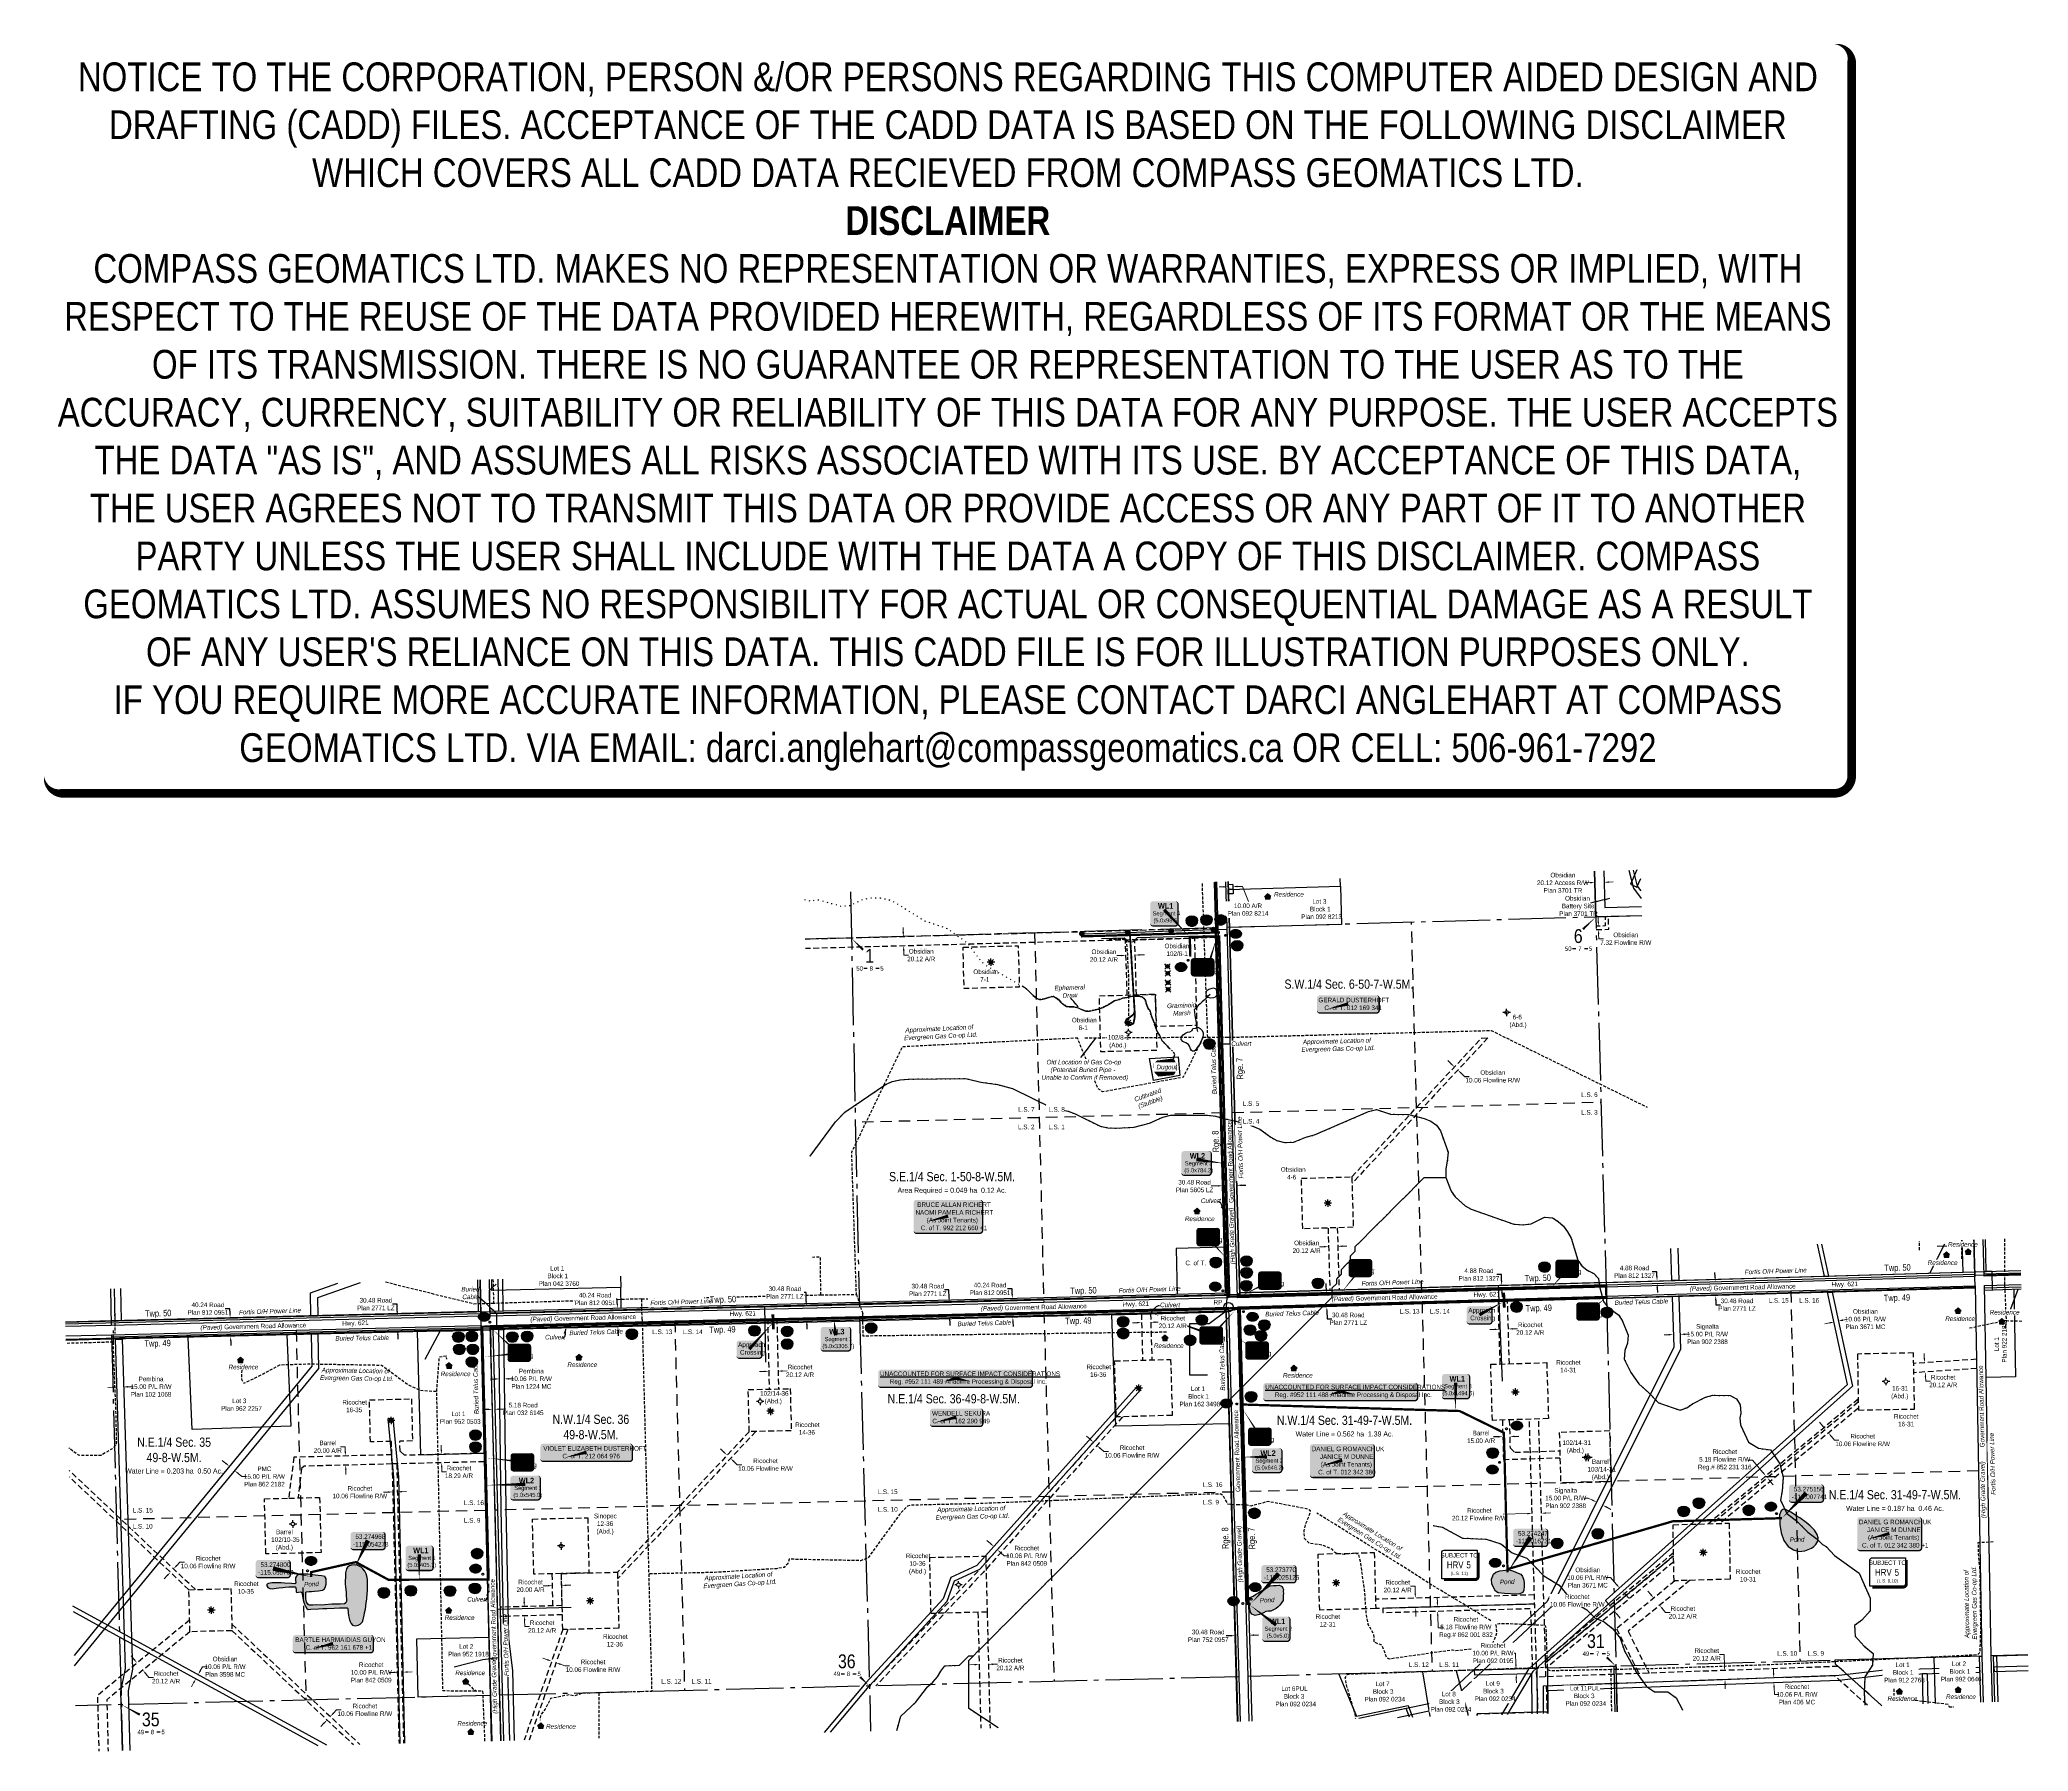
# Model space of a CAD drawing. Extents: x 629055 to 633377, y 5904225 to 5907946.
import ezdxf
from ezdxf.enums import TextEntityAlignment as Align

# ---------------------------------------------------------------- set-up
doc = ezdxf.new("R2010")
doc.units = 0
doc.header["$LTSCALE"] = 5
doc.header["$PDSIZE"] = 5
for name, pattern in [('foc-ACCESSROAD', [3.75, 2.5, -1.25]), ('foc-FLOWLINE', [3.75, 2.5, -1.25]), ('foc-LSD', [8, 5, -3]), ('foc-QUARTERLINE', [33, 25, -3, 2, -3]), ('foc-TOPO-ephemeral', [6.25, 3.125, -0.625, 0.625, -0.625, 0.625, -0.625]), ('foc-WHEELTRACKS', [2, 0.4, -1.6]), ('POWERLINE5', [7.8, 2.4, -0.6, 0.6, -0.6, 0.6, -0.6, 2.4]), ('UG_PIPE', [1.875, 1.25, -0.625])]:
    doc.linetypes.add(name, pattern=pattern)
for name, color, linetype in [('10', 1, 'Continuous'), ('35', 37, 'Continuous'), ('9', 3, 'Continuous'), ('AS-CABLE', 224, 'foc-CABLE'), ('AS-FENCE', 48, 'foc-FENCE'), ('AS-OWNER', 7, 'Continuous'), ('AS-PIPE-UG', 44, 'UG_PIPE'), ('AS-PIPE-UG-T', 44, 'Continuous'), ('AS-POWER', 104, 'foc-POWER'), ('AS-POWER-EXISTING', 72, 'POWERLINE5'), ('AS-POWER-T', 104, 'Continuous'), ('AS-RESIDENCE', 14, 'Continuous'), ('AS-ROADS', 254, 'Continuous'), ('AS-TELEPHONE-T', 224, 'Continuous'), ('AS-TELUS', 224, 'foc-TEL'), ('C-AR', 13, 'foc-ACCESSROAD'), ('C-FLOWLINE', 13, 'foc-FLOWLINE'), ('C-RW', 13, 'Continuous'), ('C-SYMBOL', 7, 'Continuous'), ('C-WS', 13, 'foc-ACCESSROAD'), ('C-WS-S', 13, 'Continuous'), ('CG-NOTES', 7, 'Continuous'), ('CTW', 7, 'Continuous'), ('D-TXT', 6, 'Continuous'), ('DETAIL-T', 7, 'Continuous'), ('F-AR', 190, 'foc-ACCESSROAD'), ('F-FLOWLINE', 190, 'foc-FLOWLINE'), ('F-RW', 190, 'Continuous'), ('F-WS', 190, 'foc-ACCESSROAD'), ('F-WS-S', 190, 'Continuous'), ('L-AREAREQUIRED', 7, 'Continuous'), ('L-MON', 1, 'Continuous'), ('L-QSEC', 8, 'foc-QUARTERLINE'), ('L-ROAD-T', 7, 'Continuous'), ('L-SEC', 7, 'Continuous'), ('L-SECLBL', 7, 'Continuous'), ('L-SECTION-LSD', 7, 'foc-LSD'), ('L-TITLEDB', 4, 'Continuous'), ('L-TITLEDB-T', 4, 'Continuous'), ('P-CROSSINGS', 250, 'Continuous'), ('T-DRAW', 143, 'foc-TOPO-ephemeral'), ('T-WATER', 160, 'Continuous'), ('T-WATER-H', 133, 'Continuous'), ('T-WATER-P3', 160, 'foc-WHEELTRACKS'), ('T-WATER-T', 170, 'Continuous'), ('WETLAND', 143, 'Continuous'), ('WETLAND-T', 146, 'Continuous')]:
    doc.layers.add(name, color=color, linetype=linetype)
for name, color, linetype, lineweight in [('AS-GENERAL', 48, 'Continuous', 18), ('C-AR-T', 13, 'Continuous', 9), ('C-FLOWLINE-T', 13, 'Continuous', 9), ('C-RW-T', 13, 'Continuous', 9), ('C-WS-T', 13, 'Continuous', 9), ('F-AR-T', 190, 'Continuous', 9), ('F-FLOWLINE-T', 190, 'Continuous', 9), ('F-RW-T', 190, 'Continuous', 9), ('F-WS-T', 190, 'Continuous', 9), ('T-TEXT', 48, 'Continuous', 18)]:
    doc.layers.add(name, color=color, linetype=linetype, lineweight=lineweight)
doc.layers.add('DISCLAIMER', color=7, linetype='Continuous', plot=False)
for name, color, linetype, true_color in [('oil_and_gas_wells_dh', 7, 'Continuous', 0x49344a), ('oil_and_gas_wells_pt', 7, 'Continuous', 0x2ae332), ('P-PROPOSED WL2-1', 7, 'Continuous', 0x05c1ff), ('P-PROPOSED WL2-2', 7, 'Continuous', 0x05c1ff), ('P-PROPOSED-WL2', 7, 'Continuous', 0x05c1ff), ('P-PROPOSED-WL3', 92, 'Continuous', 0x00bd00), ('P-PROPOSED-WL4', 7, 'Continuous', 0x5b5bc8)]:
    doc.layers.add(name, color=color, linetype=linetype, true_color=true_color)
doc.styles.add('100L', font='ARIALN.TTF', dxfattribs={"height": 11})
doc.styles.add('175L', font='ARIALN.TTF', dxfattribs={"height": 20})
doc.styles.add('80', font='ARIALN.TTF', dxfattribs={"height": 10})
doc.styles.add('80CG', font='ARIALN.TTF', dxfattribs={"height": 10})
doc.styles.add('80L', font='ARIALN.TTF', dxfattribs={"height": 10})
doc.styles.add('80LS', font='ARIALNI.TTF', dxfattribs={"height": 10})
doc.styles.add('BOLD', font='ARIALNB.TTF')
doc.styles.add('Crossing', font='ARIALN.TTF', dxfattribs={"height": 10})
doc.styles.add('foc-LtypeFont', font='ARIALN.TTF', dxfattribs={"height": 7.35})
doc.styles.add('HRV', font='ARIALN.TTF', dxfattribs={"height": 3})
doc.styles.add('SIMPLEX', font='ARIALN.TTF')
doc.styles.add('TXT', font='ARIALN.TTF', dxfattribs={"height": 0.2})
doc.linetypes.add('foc-CABLE', pattern='A,2,-1,["C",foc-LtypeFont,S=0.2,R=0,X=-0.625,Y=-0.75],-1.24,8', length=12.24)
doc.linetypes.add('foc-FENCE', pattern='A,10,-1,["X",foc-LtypeFont,S=0.2,R=0,X=-0.625,Y=-0.75],-1.24', length=12.24)
doc.linetypes.add('foc-FENCE-NOLINE', pattern='A,0,-6,["X",foc-LtypeFont,S=0.2,R=0,X=-0.625,Y=-0.75],-6.24', length=12.24)
doc.linetypes.add('foc-POWER', pattern='A,6,-1,["P",foc-LtypeFont,S=0.2,R=0,X=-0.625,Y=-0.75],-1.24,4', length=12.24)
doc.linetypes.add('foc-POWER-NOLINE', pattern='A,0,-4,["P",foc-LtypeFont,S=0.2,R=0,X=-0.625,Y=-0.75],-8.24', length=12.24)
doc.linetypes.add('foc-TEL', pattern='A,2,-1,["T",foc-LtypeFont,S=0.2,R=0,X=-0.425,Y=-0.75],-1.24,8', length=12.24)
doc.linetypes.add('foc-TEL-NOLINE', pattern='A,0,-2,["T",foc-LtypeFont,S=0.2,R=0,X=-0.425,Y=-0.75],-10.24', length=12.24)
doc.linetypes.add('foc-TOPO-flowdirection-NOLINE', pattern='A,0,[">",foc-LtypeFont,S=0.3,R=0,X=0,Y=-0.945],-20,[">",foc-LtypeFont,S=0.3,R=0,X=0,Y=-0.945],0', length=20)
doc.dimstyles.new('Compass 5 000', dxfattribs={"dimscale": 5, "dimtxt": 9, "dimasz": 2, "dimexe": 0.2, "dimexo": 0.0625, "dimgap": 0.5, "dimtad": 0, "dimtih": 1, "dimtoh": 1, "dimzin": 0, "dimdsep": 46, "dimtxsty": '80CG', "dimcen": 0.1, "dimse1": 1, "dimse2": 1, "dimclrd": 256, "dimclrt": 256, "dimaunit": 1, "dimadec": 4, "dimazin": 0, "dimtfac": 0.06, "dimtofl": 0, "dimtmove": 0, "dimatfit": 1, "dimfxl": 0.2, "dimtolj": 1, "dimtzin": 0, "dimlwd": -1, "dimarcsym": 0})

# ---------------------------------------------------------------- blocks, each defined once
blk = doc.blocks.new('L-SECLBL')
at = {"layer": '9', "color": 7}
for p, q in [((-5.1, -27.8), (-12.3, -27.8)), ((20.7, -27.8), (13.5, -27.8))]:
    blk.add_line(p, q, dxfattribs=at)
at = {"layer": '10', "color": 2, "style": 'SIMPLEX'}
blk.add_attdef('SEC', text='', height=30, dxfattribs=at).set_placement((0, 0), align=Align.MIDDLE)
at = {"layer": '10', "color": 5, "style": '80L'}
blk.add_attdef('TWP', text='', height=9.5, dxfattribs=at).set_placement((-14.4, -27.4), align=Align.MIDDLE_RIGHT)
blk.add_attdef('RGE', text='', height=9.5, dxfattribs=at).set_placement((3.6, -27.4), align=Align.MIDDLE_CENTER)
blk.add_attdef('MER', text='', height=9.5, dxfattribs=at).set_placement((23.2, -27.4), align=Align.MIDDLE_LEFT)
blk = doc.blocks.new('POWERPOLE')
h = blk.add_hatch(color=255)
edge = h.paths.add_edge_path()
edge.add_arc((0, 0), 0.96, 0, 360)
at = {"linetype": 'Continuous'}
for p, q in [((0.68, -0.68), (-0.68, 0.68)), ((-0.68, -0.68), (0.68, 0.68))]:
    blk.add_line(p, q, dxfattribs=at)
blk.add_circle((0, 0), 0.96, dxfattribs=at)
blk = doc.blocks.new('*D647')
at = {"layer": 'C-AR-T', "transparency": 16777216}
for p, q in [((630931.8, 5906005.8), (630931.6, 5906015.8)), ((630932.9, 5905965.7), (630933.2, 5905955.7)), ((630933.2, 5905955.7), (630943.2, 5905955.7))]:
    blk.add_line(p, q, dxfattribs=at)
for points in [[(630933.5, 5906005.9), (630930.2, 5906005.8), (630932.1, 5905995.8)], [(630934.6, 5905965.8), (630931.2, 5905965.7), (630932.6, 5905975.7)]]:
    blk.add_solid(points, dxfattribs=at)
at = {"layer": 'C-AR-T', "transparency": 16777216, "insert": (630970.9, 5905955.7), "char_height": 10, "attachment_point": 5, "style": '80CG'}
blk.add_mtext('\\A1;Obsidian\\P20.12 A/R', dxfattribs=at)
blk = doc.blocks.new('*D648')
at = {"layer": 'L-TITLEDB-T', "transparency": 16777216}
for p, q in [((631031.2, 5905227.7), (631021.2, 5905227.7)), ((631031.6, 5905210.6), (631031.2, 5905227.7)), ((631032.9, 5905160.2), (631033.1, 5905150.2))]:
    blk.add_line(p, q, dxfattribs=at)
for points in [[(631033.3, 5905210.6), (631030, 5905210.5), (631031.9, 5905200.6)], [(631034.6, 5905160.3), (631031.2, 5905160.2), (631032.6, 5905170.2)]]:
    blk.add_solid(points, dxfattribs=at)
at = {"layer": 'L-TITLEDB-T', "transparency": 16777216, "insert": (630985.2, 5905227.7), "char_height": 10, "attachment_point": 5, "style": '80CG'}
blk.add_mtext('\\A1;30.48 Road \\PPlan 2771 LZ', dxfattribs=at)
blk = doc.blocks.new('*D649')
at = {"layer": 'L-TITLEDB-T', "transparency": 16777216}
for p, q in [((631168.5, 5905230), (631158.5, 5905230)), ((631168.7, 5905218.9), (631168.5, 5905230)), ((631170.3, 5905158.6), (631170.5, 5905148.6))]:
    blk.add_line(p, q, dxfattribs=at)
for points in [[(631170.4, 5905218.9), (631167.1, 5905218.8), (631169, 5905208.9)], [(631171.9, 5905158.7), (631168.6, 5905158.6), (631170, 5905168.6)]]:
    blk.add_solid(points, dxfattribs=at)
at = {"layer": 'L-TITLEDB-T', "transparency": 16777216, "insert": (631120.5, 5905230), "char_height": 10, "attachment_point": 5, "style": '80CG'}
blk.add_mtext('\\A1;40.24 Road\\PPlan 812 0951', dxfattribs=at)
blk = doc.blocks.new('*D650')
at = {"layer": 'L-TITLEDB-T', "transparency": 16777216}
for p, q in [((631616.1, 5905454.1), (631601.1, 5905453.6)), ((631666.5, 5905455.5), (631676.5, 5905455.8))]:
    blk.add_line(p, q, dxfattribs=at)
for points in [[(631616, 5905455.7), (631616.1, 5905452.4), (631626, 5905454.3)], [(631666.5, 5905457.1), (631666.6, 5905453.8), (631656.5, 5905455.2)]]:
    blk.add_solid(points, dxfattribs=at)
at = {"layer": 'L-TITLEDB-T', "transparency": 16777216, "insert": (631565.1, 5905453.6), "char_height": 10, "attachment_point": 5, "style": '80CG'}
blk.add_mtext('\\A1;30.48 Road \\PPlan 5805 LZ', dxfattribs=at)
blk = doc.blocks.new('label_road_paved')
at = {"layer": 'L-ROAD-T', "style": '80L'}
blk.add_text('Government Road Allowance', height=10, dxfattribs=at).set_placement((0, 0), align=Align.MIDDLE_CENTER)
at = {"layer": 'T-TEXT', "style": '80LS'}
blk.add_text('(Paved)', height=10, dxfattribs=at).set_placement((-116.9, 0), align=Align.MIDDLE_CENTER)
blk = doc.blocks.new('res_occ')
for points in [[(0.1, 0.89), (-1.26, -0.37), (1.46, -0.37)], [(-0.9, -1.43), (1.1, -1.43), (1.1, -0.37), (-0.9, -0.37)]]:
    blk.add_hatch(color=14).paths.add_polyline_path(points)
at = {"color": 14}
for points in [[(0.1, 0.89), (-1.26, -0.37), (1.46, -0.37)], [(-0.9, -1.43), (1.1, -1.43), (1.1, -0.37), (-0.9, -0.37)]]:
    blk.add_lwpolyline(points, close=True, dxfattribs=at)
blk = doc.blocks.new('GAS')
h = blk.add_hatch(color=255)
h.dxf.hatch_style = 1
edge = h.paths.add_edge_path()
edge.add_arc((0, 0), 0.9, 0, 360)
for p, q in [((-0.81, 0), (-1.62, 0)), ((-0.57, 0.57), (-1.14, 1.14)), ((0, 0.81), (0, 1.62)), ((0.57, 0.57), (1.14, 1.14)), ((1.62, 0), (0.81, 0)), ((-0.57, -0.57), (-1.14, -1.14)), ((0, -0.81), (0, -1.62)), ((1.14, -1.14), (0.57, -0.57))]:
    blk.add_line(p, q)
blk.add_circle((0, 0), 0.8)
blk = doc.blocks.new('WC')
at = {"layer": 'L-MON'}
h = blk.add_hatch(color=255, dxfattribs=at)
h.dxf.hatch_style = 1
edge = h.paths.add_edge_path()
edge.add_arc((0, 0), 0.9, 0, 360)
at = {"layer": 'L-MON', "color": 240, "flags": 128}
for points in [[(-0.62, 0.5), (-1.23, 1.12)], [(0.52, 0.61), (1.13, 1.21)], [(-1.18, -1.18), (-0.56, -0.57)], [(1.16, -1.18), (0.56, -0.57)]]:
    blk.add_lwpolyline(points, dxfattribs=at)
at = {"layer": 'L-MON', "color": 240}
for radius in [0.8, 0.373]:
    blk.add_circle((0, 0), radius, dxfattribs=at)
blk = doc.blocks.new('*D651')
at = {"layer": 'C-AR-T', "transparency": 16777216}
for p, q in [((631406, 5905954.9), (631396, 5905954.6)), ((631446.1, 5905956.2), (631456.1, 5905956.5))]:
    blk.add_line(p, q, dxfattribs=at)
for points in [[(631405.9, 5905956.5), (631406, 5905953.2), (631416, 5905955.2)], [(631446, 5905957.9), (631446.1, 5905954.5), (631436.1, 5905955.9)]]:
    blk.add_solid(points, dxfattribs=at)
at = {"layer": 'C-AR-T', "transparency": 16777216, "insert": (631368.2, 5905954.6), "char_height": 10, "attachment_point": 5, "style": '80CG'}
blk.add_mtext('\\A1;Obsidian\\P20.12 A/R', dxfattribs=at)
blk = doc.blocks.new('*U652')
h = blk.add_hatch(color=59)
edge = h.paths.add_edge_path()
edge.add_line((-69, -37), (69, -37))
edge.add_arc((69, -31), 6, 270, 360)
edge.add_line((75, -31), (75, 29.5))
edge.add_arc((69, 29.5), 6, 0, 90)
edge.add_line((69, 35.5), (-69, 35.5))
edge.add_arc((-69, 29.5), 6, 90, 180)
edge.add_line((-75, 29.5), (-75, -31))
edge.add_arc((-69, -31), 6, 180, 270)
at = {"color": 1, "flags": 128}
blk.add_lwpolyline([(-69, -37, 3, 3, 0), (69, -37, 3, 3, 0.414214), (75, -31, 3, 3, 0), (75, 29.5, 3, 0, 0.414214), (69, 35.5, 0, 0, 0), (-69, 35.5, 0, 0, 0.414214), (-75, 29.5, 0, 0, 0), (-75, -31, 0, 3, 0.414214)], format="xyseb", close=True, dxfattribs=at)
blk.add_lwpolyline([(-46.4, -11.7, 0, 7.5, 0), (0, 0, 0, 0, 0)], format="xyseb", dxfattribs=at)
at = {"color": 1, "style": '80'}
blk.add_attdef('ENTER_TEXT_001', (-36, -5), '', height=10, dxfattribs=at)
blk = doc.blocks.new('HRV')
blk.add_lwpolyline([(-35.1, 31.6), (37.2, 31.6), (37.2, -25.5, -0.414214), (32.2, -30.5), (-40.1, -30.5), (-40.1, 26.6, -0.414214)], format="xyb", close=True)
at = {"const_width": 5, "flags": 128}
blk.add_lwpolyline([(-35.1, -33), (32.2, -33, 0.414214), (39.7, -25.5), (39.7, 26.6)], format="xyb", dxfattribs=at)
at = {"style": '80L'}
blk.add_text('SUBJECT TO', height=9.5, dxfattribs=at).set_placement((-2, 13.1), align=Align.BOTTOM_CENTER)
blk.add_attdef('(N.W.1/4 00)', text='', height=7.12, dxfattribs=at).set_placement((-2, -24.4), align=Align.BOTTOM_CENTER)
at = {"layer": 'CTW', "color": 3, "style": 'HRV'}
blk.add_text('HRV', height=15, dxfattribs=at).set_placement((-10.9, -0.2), align=Align.MIDDLE_CENTER)
blk.add_attdef('0', text='', height=15, dxfattribs=at).set_placement((18.3, -0.2), align=Align.MIDDLE_CENTER)
blk = doc.blocks.new('*U657')
h = blk.add_hatch(color=59)
edge = h.paths.add_edge_path()
edge.add_line((-64, -37), (64, -37))
edge.add_arc((64, -31), 6, 270, 360)
edge.add_line((70, -31), (70, 29.5))
edge.add_arc((64, 29.5), 6, 0, 90)
edge.add_line((64, 35.5), (-64, 35.5))
edge.add_arc((-64, 29.5), 6, 90, 180)
edge.add_line((-70, 29.5), (-70, -31))
edge.add_arc((-64, -31), 6, 180, 270)
at = {"color": 1, "flags": 128}
blk.add_lwpolyline([(-64, -37, 3, 3, 0), (64, -37, 3, 3, 0.414214), (70, -31, 3, 3, 0), (70, 29.5, 3, 0, 0.414214), (64, 35.5, 0, 0, 0), (-64, 35.5, 0, 0, 0.414214), (-70, 29.5, 0, 0, 0), (-70, -31, 0, 3, 0.414214)], format="xyseb", close=True, dxfattribs=at)
blk.add_lwpolyline([(-46.4, -11.7, 0, 7.5, 0), (0, 0, 0, 0, 0)], format="xyseb", dxfattribs=at)
at = {"color": 1, "style": '80'}
blk.add_attdef('ENTER_TEXT_001', (-36, -5), '', height=10, dxfattribs=at)
blk = doc.blocks.new('*D658')
at = {"layer": 'F-RW-T', "transparency": 16777216}
for p, q in [((632596.1, 5905130.5), (632586.1, 5905130.2)), ((632631, 5905131.5), (632641, 5905131.7))]:
    blk.add_line(p, q, dxfattribs=at)
for points in [[(632596, 5905132.1), (632596.1, 5905128.8), (632606, 5905130.7)], [(632631, 5905133.1), (632631.1, 5905129.8), (632621, 5905131.2)]]:
    blk.add_solid(points, dxfattribs=at)
at = {"layer": 'F-RW-T', "transparency": 16777216, "insert": (632680.1, 5905131.7), "char_height": 10, "attachment_point": 5, "style": '80CG'}
blk.add_mtext('\\A1;Signalta\\P15.00 P/L R/W\\PPlan 902 2388', dxfattribs=at)
blk = doc.blocks.new('*D659')
at = {"layer": 'C-RW-T', "transparency": 16777216}
for p, q in [((632945.3, 5905155.9), (632935.5, 5905153.8)), ((632974.7, 5905162.2), (632984.4, 5905164.3))]:
    blk.add_line(p, q, dxfattribs=at)
for points in [[(632944.9, 5905157.6), (632945.6, 5905154.3), (632955, 5905158)], [(632974.3, 5905163.9), (632975, 5905160.6), (632964.9, 5905160.1)]]:
    blk.add_solid(points, dxfattribs=at)
at = {"layer": 'C-RW-T', "transparency": 16777216, "insert": (633023.5, 5905164.3), "char_height": 10, "attachment_point": 5, "style": '80CG'}
blk.add_mtext('\\A1;Obsidian\\P10.06 P/L R/W\\PPlan 3671 MC', dxfattribs=at)
blk = doc.blocks.new('*D660')
at = {"layer": 'F-RW-T', "transparency": 16777216}
for p, q in [((632823.9, 5904394), (632823.5, 5904404)), ((632824.9, 5904364), (632825.5, 5904348.2)), ((632825.5, 5904348.2), (632835.5, 5904348.2))]:
    blk.add_line(p, q, dxfattribs=at)
for points in [[(632825.5, 5904394.1), (632822.2, 5904394), (632824.2, 5904384)], [(632826.6, 5904364.1), (632823.3, 5904363.9), (632824.6, 5904374)]]:
    blk.add_solid(points, dxfattribs=at)
at = {"layer": 'F-RW-T', "transparency": 16777216, "insert": (632874.6, 5904348.2), "char_height": 10, "attachment_point": 5, "style": '80CG'}
blk.add_mtext('\\A1;Ricochet\\P10.06 P/L R/W\\PPlan 406 MC', dxfattribs=at)
blk = doc.blocks.new('*D661')
at = {"layer": 'F-RW-T', "transparency": 16777216}
for p, q in [((632421.1, 5904775.2), (632411.1, 5904775.2)), ((632430.1, 5904770.8), (632421.1, 5904775.2)), ((632461.4, 5904755.2), (632470.3, 5904750.7))]:
    blk.add_line(p, q, dxfattribs=at)
for points in [[(632430.8, 5904772.3), (632429.3, 5904769.3), (632439, 5904766.3)], [(632462.1, 5904756.7), (632460.7, 5904753.7), (632452.4, 5904759.6)]]:
    blk.add_solid(points, dxfattribs=at)
at = {"layer": 'F-RW-T', "transparency": 16777216, "insert": (632372, 5904775.2), "char_height": 10, "attachment_point": 5, "style": '80CG'}
blk.add_mtext('\\A1;Signalta\\P15.00 P/L R/W\\PPlan 902 2388', dxfattribs=at)
blk = doc.blocks.new('*D662')
at = {"layer": 'L-TITLEDB-T', "transparency": 16777216}
for p, q in [((631643.5, 5904475.9), (631633.5, 5904475.6)), ((631694, 5904477.3), (631704, 5904477.6))]:
    blk.add_line(p, q, dxfattribs=at)
for points in [[(631643.5, 5904477.5), (631643.6, 5904474.2), (631653.5, 5904476.1)], [(631694, 5904478.9), (631694, 5904475.6), (631684, 5904477)]]:
    blk.add_solid(points, dxfattribs=at)
at = {"layer": 'L-TITLEDB-T', "transparency": 16777216, "insert": (631594.8, 5904475.6), "char_height": 10, "attachment_point": 5, "style": '80CG'}
blk.add_mtext('\\A1;30.48 Road \\PPlan 752 0957', dxfattribs=at)
blk = doc.blocks.new('GABD')
for p, q in [((-0.81, 0), (-1.62, 0)), ((0, 0.81), (0, 1.62)), ((1.62, 0), (0.81, 0)), ((0, -0.81), (0, -1.62))]:
    blk.add_line(p, q)
blk.add_circle((0, 0), 0.8)
blk = doc.blocks.new('*D665')
at = {"layer": 'F-FLOWLINE-T', "transparency": 16777216}
for p, q in [((632930.4, 5904932.2), (632924, 5904939.9)), ((632949.6, 5904909.1), (632956, 5904901.4)), ((632956, 5904901.4), (632966, 5904901.4))]:
    blk.add_line(p, q, dxfattribs=at)
for points in [[(632931.6, 5904933.2), (632929.1, 5904931.1), (632936.8, 5904924.5)], [(632950.9, 5904910.1), (632948.3, 5904908), (632943.2, 5904916.8)]]:
    blk.add_solid(points, dxfattribs=at)
at = {"layer": 'F-FLOWLINE-T', "transparency": 16777216, "insert": (633017.5, 5904901.4), "char_height": 10, "attachment_point": 5, "style": '80CG'}
blk.add_mtext('\\A1;Ricochet\\P10.06 Flowline R/W', dxfattribs=at)
blk = doc.blocks.new('*D666')
at = {"layer": 'F-FLOWLINE-T', "transparency": 16777216}
for p, q in [((632288.9, 5904741.4), (632236.3, 5904739.9)), ((632329, 5904742.6), (632339, 5904742.9))]:
    blk.add_line(p, q, dxfattribs=at)
for points in [[(632288.8, 5904743.1), (632288.9, 5904739.8), (632298.9, 5904741.7)], [(632328.9, 5904744.2), (632329, 5904740.9), (632319, 5904742.3)]]:
    blk.add_solid(points, dxfattribs=at)
at = {"layer": 'F-FLOWLINE-T', "transparency": 16777216, "insert": (632184.3, 5904739.9), "char_height": 10, "attachment_point": 5, "style": '80CG'}
blk.add_mtext('\\A1;Ricochet\\P20.12 Flowline R/W', dxfattribs=at)
blk = doc.blocks.new('*D667')
at = {"layer": 'F-AR-T', "transparency": 16777216}
for p, q in [((632044.4, 5904583.6), (632034.4, 5904583.6)), ((632044.8, 5904567.5), (632044.4, 5904583.6)), ((632046, 5904527.4), (632046.2, 5904517.4))]:
    blk.add_line(p, q, dxfattribs=at)
for points in [[(632046.5, 5904567.6), (632043.2, 5904567.5), (632045.1, 5904557.5)], [(632047.6, 5904527.5), (632044.3, 5904527.4), (632045.7, 5904537.4)]]:
    blk.add_solid(points, dxfattribs=at)
at = {"layer": 'F-AR-T', "transparency": 16777216, "insert": (632006.7, 5904583.6), "char_height": 10, "attachment_point": 5, "style": '80CG'}
blk.add_mtext('\\A1;Ricochet\\P20.12 A/R', dxfattribs=at)
blk = doc.blocks.new('*D668')
at = {"layer": 'F-AR-T', "transparency": 16777216}
for p, q in [((632557.1, 5904565.3), (632550.7, 5904573)), ((632582.5, 5904534.3), (632588.9, 5904526.6)), ((632588.9, 5904526.6), (632598.9, 5904526.6))]:
    blk.add_line(p, q, dxfattribs=at)
for points in [[(632558.3, 5904566.4), (632555.8, 5904564.2), (632563.4, 5904557.6)], [(632583.8, 5904535.4), (632581.2, 5904533.2), (632576.2, 5904542)]]:
    blk.add_solid(points, dxfattribs=at)
at = {"layer": 'F-AR-T', "transparency": 16777216, "insert": (632626.6, 5904526.6), "char_height": 10, "attachment_point": 5, "style": '80CG'}
blk.add_mtext('\\A1;Ricochet\\P20.12 A/R', dxfattribs=at)
blk = doc.blocks.new('*D669')
at = {"layer": 'F-AR-T', "transparency": 16777216}
for p, q in [((633151.5, 5905079.5), (633150.9, 5905089.5)), ((633154.2, 5905039.5), (633154.8, 5905029.5)), ((633154.8, 5905029.5), (633164.8, 5905029.5))]:
    blk.add_line(p, q, dxfattribs=at)
for points in [[(633153.2, 5905079.6), (633149.9, 5905079.4), (633152.2, 5905069.5)], [(633155.8, 5905039.6), (633152.5, 5905039.4), (633153.5, 5905049.5)]]:
    blk.add_solid(points, dxfattribs=at)
at = {"layer": 'F-AR-T', "transparency": 16777216, "insert": (633192.6, 5905029.5), "char_height": 10, "attachment_point": 5, "style": '80CG'}
blk.add_mtext('\\A1;Ricochet\\P20.12 A/R', dxfattribs=at)
blk = doc.blocks.new('*D670')
at = {"layer": 'F-AR-T', "transparency": 16777216}
for p, q in [((632217.2, 5905142), (632207.2, 5905141.7)), ((632257.3, 5905143.2), (632267.3, 5905143.5))]:
    blk.add_line(p, q, dxfattribs=at)
for points in [[(632217.2, 5905143.6), (632217.3, 5905140.3), (632227.2, 5905142.3)], [(632257.3, 5905144.8), (632257.4, 5905141.5), (632247.3, 5905142.9)]]:
    blk.add_solid(points, dxfattribs=at)
at = {"layer": 'F-AR-T', "transparency": 16777216, "insert": (632295, 5905143.5), "char_height": 10, "attachment_point": 5, "style": '80CG'}
blk.add_mtext('\\A1;Ricochet\\P20.12 A/R', dxfattribs=at)
blk = doc.blocks.new('*D671')
at = {"layer": 'F-WS-S', "transparency": 16777216}
for p, q in [((632225.3, 5904908.4), (632215.3, 5904908.2)), ((632260.3, 5904909.3), (632270.3, 5904909.6))]:
    blk.add_line(p, q, dxfattribs=at)
for points in [[(632225.3, 5904910.1), (632225.3, 5904906.8), (632235.3, 5904908.7)], [(632260.2, 5904911), (632260.3, 5904907.7), (632250.3, 5904909.1)]]:
    blk.add_solid(points, dxfattribs=at)
at = {"layer": 'F-WS-S', "transparency": 16777216, "insert": (632188, 5904908.2), "char_height": 10, "attachment_point": 5, "style": '80CG'}
blk.add_mtext('\\A1;Barrel\\P15.00 A/R', dxfattribs=at)
blk = doc.blocks.new('*D672')
at = {"layer": 'C-RW-T', "transparency": 16777216}
for p, q in [((632469, 5904602.3), (632459, 5904602.3)), ((632482.5, 5904587.2), (632469, 5904602.3)), ((632502.5, 5904564.8), (632509.2, 5904557.3))]:
    blk.add_line(p, q, dxfattribs=at)
for points in [[(632483.7, 5904588.3), (632481.2, 5904586.1), (632489.1, 5904579.8)], [(632503.7, 5904565.9), (632501.3, 5904563.7), (632495.8, 5904572.3)]]:
    blk.add_solid(points, dxfattribs=at)
at = {"layer": 'C-RW-T', "transparency": 16777216, "insert": (632419.9, 5904602.3), "char_height": 10, "attachment_point": 5, "style": '80CG'}
blk.add_mtext('\\A1;Obsidian\\P10.06 P/L R/W\\PPlan 3671 MC', dxfattribs=at)
blk = doc.blocks.new('*D673')
at = {"layer": 'F-FLOWLINE-T', "transparency": 16777216}
for p, q in [((632458.6, 5904552.4), (632448.6, 5904552.4)), ((632465, 5904544.7), (632458.6, 5904552.4)), ((632484.2, 5904521.6), (632490.6, 5904513.9))]:
    blk.add_line(p, q, dxfattribs=at)
for points in [[(632466.3, 5904545.7), (632463.7, 5904543.6), (632471.4, 5904537)], [(632485.5, 5904522.7), (632482.9, 5904520.5), (632477.8, 5904529.3)]]:
    blk.add_solid(points, dxfattribs=at)
at = {"layer": 'F-FLOWLINE-T', "transparency": 16777216, "insert": (632397.1, 5904552.4), "char_height": 10, "attachment_point": 5, "style": '80CG', "bg_fill": 3, "box_fill_scale": 1.1, "bg_fill_color": 256, "bg_fill_true_color": 13158600, "bg_fill_transparency": 0}
blk.add_mtext('\\A1;Ricochet\\P10.06 Flowline R/W', dxfattribs=at)
blk = doc.blocks.new('*D674')
at = {"layer": 'F-AR-T', "transparency": 16777216}
for p, q in [((632716.2, 5904435.1), (632706.2, 5904435.1)), ((632717.1, 5904410.4), (632716.2, 5904435.1)), ((632718.5, 5904370.3), (632718.9, 5904360.3))]:
    blk.add_line(p, q, dxfattribs=at)
for points in [[(632718.8, 5904410.4), (632715.4, 5904410.3), (632717.4, 5904400.4)], [(632720.2, 5904370.3), (632716.8, 5904370.2), (632718.2, 5904380.3)]]:
    blk.add_solid(points, dxfattribs=at)
at = {"layer": 'F-AR-T', "transparency": 16777216, "insert": (632678.5, 5904435.1), "char_height": 10, "attachment_point": 5, "style": '80CG'}
blk.add_mtext('\\A1;Ricochet\\P20.12 A/R', dxfattribs=at)
blk = doc.blocks.new('*U675')
h = blk.add_hatch(color=59)
edge = h.paths.add_edge_path()
edge.add_line((-51.5, -20), (51.5, -20))
edge.add_arc((51.5, -14), 6, 270, 360)
edge.add_line((57.5, -14), (57.5, 12.5))
edge.add_arc((51.5, 12.5), 6, 0, 90)
edge.add_line((51.5, 18.5), (-51.5, 18.5))
edge.add_arc((-51.5, 12.5), 6, 90, 180)
edge.add_line((-57.5, 12.5), (-57.5, -14))
edge.add_arc((-51.5, -14), 6, 180, 270)
at = {"color": 1, "flags": 128}
blk.add_lwpolyline([(-51.5, -20, 3, 3, 0), (51.5, -20, 3, 3, 0.414214), (57.5, -14, 3, 3, 0), (57.5, 12.5, 3, 0, 0.414214), (51.5, 18.5, 0, 0, 0), (-51.5, 18.5, 0, 0, 0.414214), (-57.5, 12.5, 0, 0, 0), (-57.5, -14, 0, 3, 0.414214)], format="xyseb", close=True, dxfattribs=at)
blk.add_lwpolyline([(-46.4, -11.7, 0, 7.5, 0), (0, 0, 0, 0, 0)], format="xyseb", dxfattribs=at)
at = {"color": 1, "style": '80'}
blk.add_attdef('ENTER_TEXT_001', (-36, -5), '', height=10, dxfattribs=at)
blk = doc.blocks.new('*D676')
at = {"layer": 'L-TITLEDB-T', "transparency": 16777216}
for p, q in [((632696.7, 5905256), (632696.4, 5905266)), ((632698.1, 5905205.6), (632698.4, 5905195.6)), ((632698.4, 5905195.6), (632708.4, 5905195.6))]:
    blk.add_line(p, q, dxfattribs=at)
for points in [[(632698.4, 5905256), (632695, 5905255.9), (632697, 5905246)], [(632699.8, 5905205.6), (632696.5, 5905205.5), (632697.9, 5905215.6)]]:
    blk.add_solid(points, dxfattribs=at)
at = {"layer": 'L-TITLEDB-T', "transparency": 16777216, "insert": (632744.4, 5905195.6), "char_height": 10, "attachment_point": 5, "style": '80CG'}
blk.add_mtext('\\A1;30.48 Road \\PPlan 2771 LZ', dxfattribs=at)
blk = doc.blocks.new('*D677')
at = {"layer": 'L-TITLEDB-T', "transparency": 16777216}
for p, q in [((631851.4, 5905231.7), (631851.1, 5905241.7)), ((631852.9, 5905181.3), (631853.3, 5905165)), ((631853.3, 5905165), (631863.3, 5905165))]:
    blk.add_line(p, q, dxfattribs=at)
for points in [[(631853.1, 5905231.7), (631849.7, 5905231.6), (631851.7, 5905221.7)], [(631854.5, 5905181.3), (631851.2, 5905181.2), (631852.6, 5905191.3)]]:
    blk.add_solid(points, dxfattribs=at)
at = {"layer": 'L-TITLEDB-T', "transparency": 16777216, "insert": (631899.3, 5905165), "char_height": 10, "attachment_point": 5, "style": '80CG'}
blk.add_mtext('\\A1;30.48 Road \\PPlan 2771 LZ', dxfattribs=at)
blk = doc.blocks.new('*D678')
at = {"layer": 'F-RW-T', "transparency": 16777216}
for p, q in [((631121.4, 5904676.4), (631113.9, 5904683.1)), ((631143.8, 5904656.3), (631151.2, 5904649.7)), ((631151.2, 5904649.7), (631161.2, 5904649.7))]:
    blk.add_line(p, q, dxfattribs=at)
for points in [[(631122.5, 5904677.6), (631120.3, 5904675.2), (631128.8, 5904669.7)], [(631144.9, 5904657.6), (631142.7, 5904655.1), (631136.3, 5904663)]]:
    blk.add_solid(points, dxfattribs=at)
at = {"layer": 'F-RW-T', "transparency": 16777216, "insert": (631200.3, 5904649.7), "char_height": 10, "attachment_point": 5, "style": '80CG'}
blk.add_mtext('\\A1;Ricochet\\P10.06 P/L R/W\\PPlan 842 0509', dxfattribs=at)
blk = doc.blocks.new('*D679')
at = {"layer": 'F-AR-T', "transparency": 16777216}
for p, q in [((631086.9, 5904413), (631076.9, 5904412.7)), ((631127, 5904414), (631137, 5904414.2))]:
    blk.add_line(p, q, dxfattribs=at)
for points in [[(631086.9, 5904414.7), (631087, 5904411.3), (631096.9, 5904413.2)], [(631127, 5904415.7), (631127.1, 5904412.3), (631117, 5904413.7)]]:
    blk.add_solid(points, dxfattribs=at)
at = {"layer": 'F-AR-T', "transparency": 16777216, "insert": (631164.8, 5904414.2), "char_height": 10, "attachment_point": 5, "style": '80CG'}
blk.add_mtext('\\A1;Ricochet\\P20.12 A/R', dxfattribs=at)
blk = doc.blocks.new('*D680')
at = {"layer": 'F-AR-T', "transparency": 16777216}
for p, q in [((631440, 5905156.6), (631430, 5905156.3)), ((631480.1, 5905157.7), (631490.1, 5905158))]:
    blk.add_line(p, q, dxfattribs=at)
for points in [[(631439.9, 5905158.2), (631440, 5905154.9), (631450, 5905156.9)], [(631480, 5905159.4), (631480.1, 5905156), (631470.1, 5905157.4)]]:
    blk.add_solid(points, dxfattribs=at)
at = {"layer": 'F-AR-T', "transparency": 16777216, "insert": (631517.8, 5905158), "char_height": 10, "attachment_point": 5, "style": '80CG', "bg_fill": 3, "box_fill_scale": 1.1, "bg_fill_color": 256, "bg_fill_true_color": 13158600, "bg_fill_transparency": 0}
blk.add_mtext('\\A1;Ricochet\\P20.12 A/R', dxfattribs=at)
blk = doc.blocks.new('*D681')
at = {"layer": 'F-AR-T', "transparency": 16777216}
for p, q in [((630159.4, 5904584.6), (630149.4, 5904584.3)), ((630199.4, 5904585.5), (630209.4, 5904585.8))]:
    blk.add_line(p, q, dxfattribs=at)
for points in [[(630159.3, 5904586.2), (630159.4, 5904582.9), (630169.4, 5904584.8)], [(630199.3, 5904587.2), (630199.4, 5904583.9), (630189.4, 5904585.3)]]:
    blk.add_solid(points, dxfattribs=at)
at = {"layer": 'F-AR-T', "transparency": 16777216, "insert": (630121.7, 5904584.3), "char_height": 10, "attachment_point": 5, "style": '80CG'}
blk.add_mtext('\\A1;Ricochet\\P20.00 A/R', dxfattribs=at)
blk = doc.blocks.new('*D682')
at = {"layer": 'F-AR-T', "transparency": 16777216}
for p, q in [((630107.8, 5904549.2), (630107.5, 5904559.2)), ((630108.8, 5904509.1), (630109.2, 5904495.7)), ((630109.2, 5904495.7), (630119.2, 5904495.7))]:
    blk.add_line(p, q, dxfattribs=at)
for points in [[(630109.5, 5904549.3), (630106.1, 5904549.2), (630108.1, 5904539.2)], [(630110.5, 5904509.2), (630107.2, 5904509.1), (630108.6, 5904519.1)]]:
    blk.add_solid(points, dxfattribs=at)
at = {"layer": 'F-AR-T', "transparency": 16777216, "insert": (630146.9, 5904495.7), "char_height": 10, "attachment_point": 5, "style": '80CG'}
blk.add_mtext('\\A1;Ricochet\\P20.12 A/R', dxfattribs=at)
blk = doc.blocks.new('*D683')
at = {"layer": 'F-FLOWLINE-T', "transparency": 16777216}
for p, q in [((630541.7, 5904875.2), (630534.4, 5904882.1)), ((630563.6, 5904854.7), (630570.9, 5904847.8)), ((630570.9, 5904847.8), (630580.9, 5904847.8))]:
    blk.add_line(p, q, dxfattribs=at)
for points in [[(630542.9, 5904876.4), (630540.6, 5904874), (630549, 5904868.4)], [(630564.8, 5904855.9), (630562.5, 5904853.4), (630556.3, 5904861.5)]]:
    blk.add_solid(points, dxfattribs=at)
at = {"layer": 'F-FLOWLINE-T', "transparency": 16777216, "insert": (630632.4, 5904847.8), "char_height": 10, "attachment_point": 5, "style": '80CG'}
blk.add_mtext('\\A1;Ricochet\\P10.06 Flowline R/W', dxfattribs=at)
blk = doc.blocks.new('*D684')
at = {"layer": 'F-AR-T', "transparency": 16777216}
for p, q in [((630629.6, 5905050.5), (630619.6, 5905050.3)), ((630669.7, 5905051.5), (630679.7, 5905051.7))]:
    blk.add_line(p, q, dxfattribs=at)
for points in [[(630629.6, 5905052.2), (630629.7, 5905048.9), (630639.6, 5905050.8)], [(630669.7, 5905053.1), (630669.8, 5905049.8), (630659.7, 5905051.2)]]:
    blk.add_solid(points, dxfattribs=at)
at = {"layer": 'F-AR-T', "transparency": 16777216, "insert": (630707.5, 5905051.7), "char_height": 10, "attachment_point": 5, "style": '80CG'}
blk.add_mtext('\\A1;Ricochet\\P20.12 A/R', dxfattribs=at)
blk = doc.blocks.new('*D685')
at = {"layer": 'F-FLOWLINE-T', "transparency": 16777216}
for p, q in [((630158.2, 5904423.7), (630148.7, 5904427)), ((630186.6, 5904413.8), (630196, 5904410.5)), ((630196, 5904410.5), (630206, 5904410.5))]:
    blk.add_line(p, q, dxfattribs=at)
for points in [[(630158.7, 5904425.3), (630157.6, 5904422.1), (630167.6, 5904420.4)], [(630187.1, 5904415.4), (630186, 5904412.2), (630177.1, 5904417.1)]]:
    blk.add_solid(points, dxfattribs=at)
at = {"layer": 'F-FLOWLINE-T', "transparency": 16777216, "insert": (630257.5, 5904410.5), "char_height": 10, "attachment_point": 5, "style": '80CG'}
blk.add_mtext('\\A1;Ricochet\\P10.06 Flowline R/W', dxfattribs=at)
blk = doc.blocks.new('*U693')
h = blk.add_hatch(color=59)
edge = h.paths.add_edge_path()
edge.add_line((-94, -20), (94, -20))
edge.add_arc((94, -14), 6, 270, 360)
edge.add_line((100, -14), (100, 12.5))
edge.add_arc((94, 12.5), 6, 0, 90)
edge.add_line((94, 18.5), (-94, 18.5))
edge.add_arc((-94, 12.5), 6, 90, 180)
edge.add_line((-100, 12.5), (-100, -14))
edge.add_arc((-94, -14), 6, 180, 270)
at = {"color": 1, "flags": 128}
blk.add_lwpolyline([(-94, -20, 3, 3, 0), (94, -20, 3, 3, 0.414214), (100, -14, 3, 3, 0), (100, 12.5, 3, 0, 0.414214), (94, 18.5, 0, 0, 0), (-94, 18.5, 0, 0, 0.414214), (-100, 12.5, 0, 0, 0), (-100, -14, 0, 3, 0.414214)], format="xyseb", close=True, dxfattribs=at)
blk.add_lwpolyline([(-46.4, -11.7, 0, 7.5, 0), (0, 0, 0, 0, 0)], format="xyseb", dxfattribs=at)
at = {"color": 1, "style": '80'}
blk.add_attdef('ENTER_TEXT_001', (-36, -5), '', height=10, dxfattribs=at)
blk = doc.blocks.new('*D686')
at = {"layer": 'F-RW-T', "transparency": 16777216}
for p, q in [((630044.3, 5905034.1), (630034.3, 5905034)), ((630074.3, 5905034.5), (630084.3, 5905034.6))]:
    blk.add_line(p, q, dxfattribs=at)
for points in [[(630044.3, 5905035.8), (630044.3, 5905032.5), (630054.3, 5905034.3)], [(630074.3, 5905036.2), (630074.4, 5905032.8), (630064.3, 5905034.4)]]:
    blk.add_solid(points, dxfattribs=at)
at = {"layer": 'F-RW-T', "transparency": 16777216, "insert": (630123.4, 5905034.6), "char_height": 10, "attachment_point": 5, "style": '80CG'}
blk.add_mtext('\\A1;Pembina\\P10.06 P/L R/W\\PPlan 1224 MC', dxfattribs=at)
blk = doc.blocks.new('*D687')
at = {"layer": 'F-FLOWLINE-T', "transparency": 16777216}
for p, q in [((631337.9, 5904903.1), (631330.5, 5904909.8)), ((631360.3, 5904883.1), (631367.7, 5904876.4)), ((631367.7, 5904876.4), (631377.7, 5904876.4))]:
    blk.add_line(p, q, dxfattribs=at)
for points in [[(631339, 5904904.3), (631336.8, 5904901.9), (631345.4, 5904896.4)], [(631361.4, 5904884.3), (631359.2, 5904881.8), (631352.8, 5904889.7)]]:
    blk.add_solid(points, dxfattribs=at)
at = {"layer": 'F-FLOWLINE-T', "transparency": 16777216, "insert": (631429.2, 5904876.4), "char_height": 10, "attachment_point": 5, "style": '80CG'}
blk.add_mtext('\\A1;Ricochet\\P10.06 Flowline R/W', dxfattribs=at)
blk = doc.blocks.new('*D688')
at = {"layer": 'L-TITLEDB-T', "transparency": 16777216}
for p, q in [((630028.7, 5904967.9), (630018.7, 5904967.7)), ((630053.9, 5904968.6), (630066.9, 5904968.9))]:
    blk.add_line(p, q, dxfattribs=at)
for points in [[(630028.7, 5904969.6), (630028.8, 5904966.3), (630038.7, 5904968.2)], [(630053.9, 5904970.2), (630053.9, 5904966.9), (630043.9, 5904968.3)]]:
    blk.add_solid(points, dxfattribs=at)
at = {"layer": 'L-TITLEDB-T', "transparency": 16777216, "insert": (630105.7, 5904968.9), "char_height": 10, "attachment_point": 5, "style": '80CG'}
blk.add_mtext('\\A1;5.18 Road \\PPlan 032 6145', dxfattribs=at)
blk = doc.blocks.new('*D689')
at = {"layer": 'L-TITLEDB-T', "transparency": 16777216}
for p, q in [((629831.4, 5905196.9), (629821.4, 5905196.9)), ((629831.8, 5905181.1), (629831.4, 5905196.9)), ((629833.1, 5905130.6), (629833.3, 5905120.6))]:
    blk.add_line(p, q, dxfattribs=at)
for points in [[(629833.5, 5905181.2), (629830.2, 5905181.1), (629832.1, 5905171.1)], [(629834.8, 5905130.6), (629831.4, 5905130.5), (629832.8, 5905140.6)]]:
    blk.add_solid(points, dxfattribs=at)
at = {"layer": 'L-TITLEDB-T', "transparency": 16777216, "insert": (629785.4, 5905196.9), "char_height": 10, "attachment_point": 5, "style": '80CG'}
blk.add_mtext('\\A1;30.48 Road \\PPlan 2771 LZ', dxfattribs=at)
blk = doc.blocks.new('*D690')
at = {"layer": 'L-TITLEDB-T', "transparency": 16777216}
for p, q in [((629468.1, 5905187), (629458.1, 5905187)), ((629468.4, 5905177), (629468.1, 5905187)), ((629469.9, 5905116.8), (629470.1, 5905106.8))]:
    blk.add_line(p, q, dxfattribs=at)
for points in [[(629470.1, 5905177.1), (629466.7, 5905177), (629468.6, 5905167)], [(629471.6, 5905116.9), (629468.2, 5905116.8), (629469.6, 5905126.8)]]:
    blk.add_solid(points, dxfattribs=at)
at = {"layer": 'L-TITLEDB-T', "transparency": 16777216, "insert": (629420.2, 5905187), "char_height": 10, "attachment_point": 5, "style": '80CG'}
blk.add_mtext('\\A1;40.24 Road\\PPlan 812 0951', dxfattribs=at)
blk = doc.blocks.new('*D691')
at = {"layer": 'L-TITLEDB-T', "transparency": 16777216}
for p, q in [((630720.5, 5905221.9), (630710.5, 5905221.9)), ((630721, 5905202.8), (630720.5, 5905221.9)), ((630722.2, 5905152.5), (630722.5, 5905142.5))]:
    blk.add_line(p, q, dxfattribs=at)
for points in [[(630722.6, 5905202.9), (630719.3, 5905202.8), (630721.2, 5905192.8)], [(630723.9, 5905152.6), (630720.6, 5905152.5), (630722, 5905162.5)]]:
    blk.add_solid(points, dxfattribs=at)
at = {"layer": 'L-TITLEDB-T', "transparency": 16777216, "insert": (630674.5, 5905221.9), "char_height": 10, "attachment_point": 5, "style": '80CG', "bg_fill": 3, "box_fill_scale": 1.1, "bg_fill_color": 256, "bg_fill_true_color": 13158600, "bg_fill_transparency": 0}
blk.add_mtext('\\A1;30.48 Road \\PPlan 2771 LZ', dxfattribs=at)
blk = doc.blocks.new('*D692')
at = {"layer": 'L-TITLEDB-T', "transparency": 16777216}
for p, q in [((630310, 5905208), (630300, 5905208)), ((630310.3, 5905198), (630310, 5905208)), ((630311.7, 5905137.7), (630312, 5905127.7))]:
    blk.add_line(p, q, dxfattribs=at)
for points in [[(630311.9, 5905198), (630308.6, 5905198), (630310.5, 5905188)], [(630313.4, 5905137.7), (630310.1, 5905137.6), (630311.5, 5905147.7)]]:
    blk.add_solid(points, dxfattribs=at)
at = {"layer": 'L-TITLEDB-T', "transparency": 16777216, "insert": (630262.1, 5905208), "char_height": 10, "attachment_point": 5, "style": '80CG', "bg_fill": 3, "box_fill_scale": 1.1, "bg_fill_color": 256, "bg_fill_true_color": 13158600, "bg_fill_transparency": 0}
blk.add_mtext('\\A1;40.24 Road\\PPlan 812 0951', dxfattribs=at)
blk = doc.blocks.new('*U694')
h = blk.add_hatch(color=59)
edge = h.paths.add_edge_path()
edge.add_line((-81.5, -20), (81.5, -20))
edge.add_arc((81.5, -14), 6, 270, 360)
edge.add_line((87.5, -14), (87.5, 12.5))
edge.add_arc((81.5, 12.5), 6, 0, 90)
edge.add_line((81.5, 18.5), (-81.5, 18.5))
edge.add_arc((-81.5, 12.5), 6, 90, 180)
edge.add_line((-87.5, 12.5), (-87.5, -14))
edge.add_arc((-81.5, -14), 6, 180, 270)
at = {"color": 1, "flags": 128}
blk.add_lwpolyline([(-81.5, -20, 3, 3, 0), (81.5, -20, 3, 3, 0.414214), (87.5, -14, 3, 3, 0), (87.5, 12.5, 3, 0, 0.414214), (81.5, 18.5, 0, 0, 0), (-81.5, 18.5, 0, 0, 0.414214), (-87.5, 12.5, 0, 0, 0), (-87.5, -14, 0, 3, 0.414214)], format="xyseb", close=True, dxfattribs=at)
blk.add_lwpolyline([(-46.4, -11.7, 0, 7.5, 0), (0, 0, 0, 0, 0)], format="xyseb", dxfattribs=at)
at = {"color": 1, "style": '80'}
blk.add_attdef('ENTER_TEXT_001', (-36, -5), '', height=10, dxfattribs=at)
blk = doc.blocks.new('*D695')
at = {"layer": 'F-RW-T', "transparency": 16777216}
for p, q in [((629459.2, 5904850.7), (629451.5, 5904857)), ((629486.3, 5904828.5), (629494.1, 5904822.1)), ((629494.1, 5904822.1), (629504.1, 5904822.1))]:
    blk.add_line(p, q, dxfattribs=at)
for points in [[(629460.3, 5904852), (629458.2, 5904849.4), (629467, 5904844.4)], [(629487.4, 5904829.8), (629485.3, 5904827.2), (629478.6, 5904834.8)]]:
    blk.add_solid(points, dxfattribs=at)
at = {"layer": 'F-RW-T', "transparency": 16777216, "insert": (629543.1, 5904822.1), "char_height": 10, "attachment_point": 5, "style": '80CG'}
blk.add_mtext('\\A1;PMC\\P15.00 P/L R/W\\PPlan 862 2182', dxfattribs=at)
blk = doc.blocks.new('*D696')
at = {"layer": 'F-AR-T', "transparency": 16777216}
for p, q in [((629718.8, 5904886.8), (629708.8, 5904886.8)), ((629719, 5904876.8), (629718.8, 5904886.8)), ((629720, 5904836.8), (629720.3, 5904826.8))]:
    blk.add_line(p, q, dxfattribs=at)
for points in [[(629720.7, 5904876.8), (629717.3, 5904876.7), (629719.3, 5904866.8)], [(629721.7, 5904836.8), (629718.3, 5904836.7), (629719.8, 5904846.8)]]:
    blk.add_solid(points, dxfattribs=at)
at = {"layer": 'F-AR-T', "transparency": 16777216, "insert": (629681, 5904886.8), "char_height": 10, "attachment_point": 5, "style": '80CG'}
blk.add_mtext('\\A1;Barrel\\P20.00 A/R', dxfattribs=at)
blk = doc.blocks.new('*D697')
at = {"layer": 'F-AR-T', "transparency": 16777216}
for p, q in [((629927.7, 5904880.3), (629927.4, 5904890.3)), ((629928.6, 5904842), (629928.9, 5904832)), ((629928.9, 5904832), (629938.9, 5904832))]:
    blk.add_line(p, q, dxfattribs=at)
for points in [[(629929.3, 5904880.3), (629926, 5904880.2), (629927.9, 5904870.3)], [(629930.3, 5904842), (629926.9, 5904841.9), (629928.4, 5904852)]]:
    blk.add_solid(points, dxfattribs=at)
at = {"layer": 'F-AR-T', "transparency": 16777216, "insert": (629966.1, 5904832), "char_height": 10, "attachment_point": 5, "style": '80CG'}
blk.add_mtext('\\A1;Ricochet\\P18.29 A/R', dxfattribs=at)
blk = doc.blocks.new('*D698')
at = {"layer": 'F-FLOWLINE-T', "transparency": 16777216}
for p, q in [((629693.1, 5904307.4), (629700, 5904314.7)), ((629700, 5904314.7), (629710, 5904314.7)), ((629672.5, 5904285.5), (629665.7, 5904278.2))]:
    blk.add_line(p, q, dxfattribs=at)
for points in [[(629691.9, 5904308.5), (629694.3, 5904306.2), (629686.3, 5904300.1)], [(629671.3, 5904286.6), (629673.8, 5904284.3), (629679.4, 5904292.8)]]:
    blk.add_solid(points, dxfattribs=at)
at = {"layer": 'F-FLOWLINE-T', "transparency": 16777216, "insert": (629761.5, 5904314.7), "char_height": 10, "attachment_point": 5, "style": '80CG'}
blk.add_mtext('\\A1;Ricochet\\P10.06 Flowline R/W', dxfattribs=at)
blk = doc.blocks.new('*D699')
at = {"layer": 'F-FLOWLINE-T', "transparency": 16777216}
for p, q in [((629352.4, 5904628.5), (629359.2, 5904635.8)), ((629359.2, 5904635.8), (629369.2, 5904635.8)), ((629331.7, 5904606.7), (629324.9, 5904599.4))]:
    blk.add_line(p, q, dxfattribs=at)
for points in [[(629330.5, 5904607.8), (629333, 5904605.5), (629338.6, 5904613.9)], [(629351.2, 5904629.7), (629353.6, 5904627.4), (629345.5, 5904621.2)]]:
    blk.add_solid(points, dxfattribs=at)
at = {"layer": 'F-FLOWLINE-T', "transparency": 16777216, "insert": (629420.7, 5904635.8), "char_height": 10, "attachment_point": 5, "style": '80CG'}
blk.add_mtext('\\A1;Ricochet\\P10.06 Flowline R/W', dxfattribs=at)
blk = doc.blocks.new('*D700')
at = {"layer": 'F-AR-T', "transparency": 16777216}
for p, q in [((629260, 5904424.2), (629253.6, 5904431.9)), ((629285.4, 5904393.1), (629291.7, 5904385.4)), ((629291.7, 5904385.4), (629301.7, 5904385.4))]:
    blk.add_line(p, q, dxfattribs=at)
for points in [[(629261.3, 5904425.2), (629258.7, 5904423.1), (629266.3, 5904416.5)], [(629286.7, 5904394.2), (629284.1, 5904392.1), (629279, 5904400.9)]]:
    blk.add_solid(points, dxfattribs=at)
at = {"layer": 'F-AR-T', "transparency": 16777216, "insert": (629329.4, 5904385.4), "char_height": 10, "attachment_point": 5, "style": '80CG'}
blk.add_mtext('\\A1;Ricochet\\P20.12 A/R', dxfattribs=at)
blk = doc.blocks.new('*D701')
at = {"layer": 'F-RW-T', "transparency": 16777216}
for p, q in [((629824.4, 5904396.2), (629814.4, 5904396)), ((629854.4, 5904396.9), (629864.4, 5904397.2))]:
    blk.add_line(p, q, dxfattribs=at)
for points in [[(629824.3, 5904397.9), (629824.4, 5904394.6), (629834.4, 5904396.5)], [(629854.3, 5904398.6), (629854.4, 5904395.3), (629844.4, 5904396.7)]]:
    blk.add_solid(points, dxfattribs=at)
at = {"layer": 'F-RW-T', "transparency": 16777216, "insert": (629775.3, 5904396), "char_height": 10, "attachment_point": 5, "style": '80CG'}
blk.add_mtext('\\A1;Ricochet\\P10.00 P/L R/W\\PPlan 842 0509', dxfattribs=at)
blk = doc.blocks.new('*D702')
at = {"layer": 'C-RW-T', "transparency": 16777216}
for p, q in [((629403.7, 5904399.8), (629408.5, 5904408.5)), ((629408.5, 5904408.5), (629418.5, 5904408.5)), ((629389.3, 5904373.4), (629384.5, 5904364.6))]:
    blk.add_line(p, q, dxfattribs=at)
for points in [[(629402.3, 5904400.6), (629405.2, 5904399), (629398.9, 5904391)], [(629387.8, 5904374.2), (629390.7, 5904372.6), (629394.1, 5904382.2)]]:
    blk.add_solid(points, dxfattribs=at)
at = {"layer": 'C-RW-T', "transparency": 16777216, "insert": (629457.6, 5904408.5), "char_height": 10, "attachment_point": 5, "style": '80CG'}
blk.add_mtext('\\A1;Obsidian \\P10.06 P/L R/W\\PPlan 3598 MC', dxfattribs=at)
blk = doc.blocks.new('*D703')
at = {"layer": 'F-RW-T', "transparency": 16777216}
for p, q in [((629212.4, 5905016), (629202.4, 5905015.7)), ((629246.8, 5905017.1), (629257.6, 5905017.4))]:
    blk.add_line(p, q, dxfattribs=at)
for points in [[(629212.3, 5905017.7), (629212.4, 5905014.4), (629222.4, 5905016.3)], [(629246.8, 5905018.8), (629246.9, 5905015.4), (629236.8, 5905016.8)]]:
    blk.add_solid(points, dxfattribs=at)
at = {"layer": 'F-RW-T', "transparency": 16777216, "insert": (629296.7, 5905017.4), "char_height": 10, "attachment_point": 5, "style": '80CG'}
blk.add_mtext('\\A1;Pembina\\P15.00 P/L R/W\\PPlan 102 1068', dxfattribs=at)
blk = doc.blocks.new('*D704')
at = {"layer": 'F-RW-T', "transparency": 16777216}
for p, q in [((632263.1, 5904438), (632253.1, 5904438)), ((632263.8, 5904413.2), (632263.1, 5904438)), ((632264.6, 5904383.1), (632264.9, 5904373.1))]:
    blk.add_line(p, q, dxfattribs=at)
for points in [[(632265.4, 5904413.2), (632262.1, 5904413.2), (632264.1, 5904403.2)], [(632266.3, 5904383.2), (632262.9, 5904383.1), (632264.3, 5904393.1)]]:
    blk.add_solid(points, dxfattribs=at)
at = {"layer": 'F-RW-T', "transparency": 16777216, "insert": (632214, 5904438), "char_height": 10, "attachment_point": 5, "style": '80CG', "bg_fill": 3, "box_fill_scale": 1.1, "bg_fill_color": 256, "bg_fill_true_color": 13158600, "bg_fill_transparency": 0}
blk.add_mtext('\\A1;Ricochet\\P10.00 P/L R/W\\PPlan 092 0195', dxfattribs=at)
blk = doc.blocks.new('*D705')
at = {"layer": 'F-FLOWLINE-T', "transparency": 16777216}
for p, q in [((629812.1, 5904788.3), (629802.1, 5904788)), ((629842.1, 5904789), (629852.1, 5904789.3))]:
    blk.add_line(p, q, dxfattribs=at)
for points in [[(629812, 5904789.9), (629812.1, 5904786.6), (629822.1, 5904788.5)], [(629842.1, 5904790.7), (629842.2, 5904787.4), (629832.1, 5904788.8)]]:
    blk.add_solid(points, dxfattribs=at)
at = {"layer": 'F-FLOWLINE-T', "transparency": 16777216, "insert": (629750.6, 5904788), "char_height": 10, "attachment_point": 5, "style": '80CG'}
blk.add_mtext('\\A1;Ricochet\\P10.06 Flowline R/W', dxfattribs=at)
blk = doc.blocks.new('*U708')
h = blk.add_hatch(color=254)
edge = h.paths.add_edge_path()
edge.add_line((-24, -35.3), (24, -35.3))
edge.add_arc((24, -29.3), 6, 270, 360)
edge.add_line((30, -29.3), (30, 12.5))
edge.add_arc((24, 12.5), 6, 0, 90)
edge.add_line((24, 18.5), (-24, 18.5))
edge.add_arc((-24, 12.5), 6, 90, 180)
edge.add_line((-30, 12.5), (-30, -29.3))
edge.add_arc((-24, -29.3), 6, 180, 270)
at = {"layer": 'P-PROPOSED-WL2', "flags": 128}
blk.add_lwpolyline([(-24, -35.3, 3, 3, 0), (24, -35.3, 3, 3, 0.414214), (30, -29.3, 3, 3, 0), (30, 12.5, 3, 0, 0.414214), (24, 18.5, 0, 0, 0), (-24, 18.5, 0, 0, 0.414214), (-30, 12.5, 0, 0, 0), (-30, -29.3, 0, 3, 0.414214)], format="xyseb", close=True, dxfattribs=at)
blk.add_lwpolyline([(-0.5, -55.8, 0, 7.5, 0), (0, 0, 0, 0, 0)], format="xyseb", dxfattribs=at)
at = {"layer": 'P-PROPOSED-WL2'}
for tag, p, height, style in [('TEMP_AREA_W1_001', (-9.2, 2.2), 12, 'BOLD'), ('ENTER_TEXT_001', (-30.7, -12.5), 9, '80')]:
    blk.add_attdef(tag, p, '', height=height, dxfattribs=dict(at, style=style))
blk = doc.blocks.new('*U709')
h = blk.add_hatch(color=254)
edge = h.paths.add_edge_path()
edge.add_line((-26.5, -34.1), (26.5, -34.1))
edge.add_arc((26.5, -28.1), 6, 270, 360)
edge.add_line((32.5, -28.1), (32.5, 12.5))
edge.add_arc((26.5, 12.5), 6, 0, 90)
edge.add_line((26.5, 18.5), (-26.5, 18.5))
edge.add_arc((-26.5, 12.5), 6, 90, 180)
edge.add_line((-32.5, 12.5), (-32.5, -28.1))
edge.add_arc((-26.5, -28.1), 6, 180, 270)
at = {"layer": 'P-PROPOSED-WL4', "flags": 128}
blk.add_lwpolyline([(-84.3, -2, 0, 7.5, 0), (0, 0, 0, 0, 0)], format="xyseb", dxfattribs=at)
blk.add_lwpolyline([(-26.5, -34.1, 3, 3, 0), (26.5, -34.1, 3, 3, 0.414214), (32.5, -28.1, 3, 3, 0), (32.5, 12.5, 3, 0, 0.414214), (26.5, 18.5, 0, 0, 0), (-26.5, 18.5, 0, 0, 0.414214), (-32.5, 12.5, 0, 0, 0), (-32.5, -28.1, 0, 3, 0.414214)], format="xyseb", close=True, dxfattribs=at)
at = {"layer": 'P-PROPOSED-WL4'}
for tag, p, height, style in [('TEMP_AREA_W1_001', (-9.2, 2.2), 12, 'BOLD'), ('ENTER_TEXT_001', (-30.7, -12.5), 9, '80')]:
    blk.add_attdef(tag, p, '', height=height, dxfattribs=dict(at, style=style))
blk = doc.blocks.new('*U710')
h = blk.add_hatch(color=254)
edge = h.paths.add_edge_path()
edge.add_line((-24, -35.3), (24, -35.3))
edge.add_arc((24, -29.3), 6, 270, 360)
edge.add_line((30, -29.3), (30, 12.5))
edge.add_arc((24, 12.5), 6, 0, 90)
edge.add_line((24, 18.5), (-24, 18.5))
edge.add_arc((-24, 12.5), 6, 90, 180)
edge.add_line((-30, 12.5), (-30, -29.3))
edge.add_arc((-24, -29.3), 6, 180, 270)
at = {"layer": 'P-PROPOSED-WL2', "flags": 128}
blk.add_lwpolyline([(-58.7, 44.9, 0, 7.5, 0), (0, 0, 0, 0, 0)], format="xyseb", dxfattribs=at)
blk.add_lwpolyline([(-24, -35.3, 3, 3, 0), (24, -35.3, 3, 3, 0.414214), (30, -29.3, 3, 3, 0), (30, 12.5, 3, 0, 0.414214), (24, 18.5, 0, 0, 0), (-24, 18.5, 0, 0, 0.414214), (-30, 12.5, 0, 0, 0), (-30, -29.3, 0, 3, 0.414214)], format="xyseb", close=True, dxfattribs=at)
at = {"layer": 'P-PROPOSED-WL2'}
for tag, p, height, style in [('TEMP_AREA_W1_001', (-9.2, 2.2), 12, 'BOLD'), ('ENTER_TEXT_001', (-30.7, -12.5), 9, '80')]:
    blk.add_attdef(tag, p, '', height=height, dxfattribs=dict(at, style=style))
blk = doc.blocks.new('*U711')
h = blk.add_hatch(color=254)
edge = h.paths.add_edge_path()
edge.add_line((-24, -35.3), (24, -35.3))
edge.add_arc((24, -29.3), 6, 270, 360)
edge.add_line((30, -29.3), (30, 12.5))
edge.add_arc((24, 12.5), 6, 0, 90)
edge.add_line((24, 18.5), (-24, 18.5))
edge.add_arc((-24, 12.5), 6, 90, 180)
edge.add_line((-30, 12.5), (-30, -29.3))
edge.add_arc((-24, -29.3), 6, 180, 270)
at = {"layer": 'P-PROPOSED-WL2', "flags": 128}
blk.add_lwpolyline([(-24, -35.3, 3, 3, 0), (24, -35.3, 3, 3, 0.414214), (30, -29.3, 3, 3, 0), (30, 12.5, 3, 0, 0.414214), (24, 18.5, 0, 0, 0), (-24, 18.5, 0, 0, 0.414214), (-30, 12.5, 0, 0, 0), (-30, -29.3, 0, 3, 0.414214)], format="xyseb", close=True, dxfattribs=at)
blk.add_lwpolyline([(-1.1, -62.1, 0, 7.5, 0), (0, 0, 0, 0, 0)], format="xyseb", dxfattribs=at)
at = {"layer": 'P-PROPOSED-WL2'}
for tag, p, height, style in [('TEMP_AREA_W1_001', (-9.2, 2.2), 12, 'BOLD'), ('ENTER_TEXT_001', (-30.7, -12.5), 9, '80')]:
    blk.add_attdef(tag, p, '', height=height, dxfattribs=dict(at, style=style))
blk = doc.blocks.new('*U712')
h = blk.add_hatch(color=254)
edge = h.paths.add_edge_path()
edge.add_line((-24, -35.3), (24, -35.3))
edge.add_arc((24, -29.3), 6, 270, 360)
edge.add_line((30, -29.3), (30, 12.5))
edge.add_arc((24, 12.5), 6, 0, 90)
edge.add_line((24, 18.5), (-24, 18.5))
edge.add_arc((-24, 12.5), 6, 90, 180)
edge.add_line((-30, 12.5), (-30, -29.3))
edge.add_arc((-24, -29.3), 6, 180, 270)
at = {"layer": 'P-PROPOSED-WL2', "flags": 128}
blk.add_lwpolyline([(-24, -35.3, 3, 3, 0), (24, -35.3, 3, 3, 0.414214), (30, -29.3, 3, 3, 0), (30, 12.5, 3, 0, 0.414214), (24, 18.5, 0, 0, 0), (-24, 18.5, 0, 0, 0.414214), (-30, 12.5, 0, 0, 0), (-30, -29.3, 0, 3, 0.414214)], format="xyseb", close=True, dxfattribs=at)
blk.add_lwpolyline([(55.8, -59.7, 0, 7.5, 0), (0, 0, 0, 0, 0)], format="xyseb", dxfattribs=at)
at = {"layer": 'P-PROPOSED-WL2'}
for tag, p, height, style in [('TEMP_AREA_W1_001', (-9.2, 2.2), 12, 'BOLD'), ('ENTER_TEXT_001', (-30.7, -12.5), 9, '80')]:
    blk.add_attdef(tag, p, '', height=height, dxfattribs=dict(at, style=style))
blk = doc.blocks.new('RP')
at = {"layer": '35', "color": 3}
blk.add_circle((0, 0), 10, dxfattribs=at)
at = {"layer": '35', "color": 3, "style": '80'}
blk.add_attdef('RP_001', (-32.4, 5.8), '', height=10, dxfattribs=at)
blk = doc.blocks.new('AA')
at = {"const_width": 4}
blk.add_lwpolyline([(-1, 0, 1), (1, 0, 1)], format="xyb", close=True, dxfattribs=at)
blk.add_circle((0, 0), 2)
blk = doc.blocks.new('Route_Letters')
h = blk.add_hatch(color=255)
h.dxf.hatch_style = 1
edge = h.paths.add_edge_path()
edge.add_ellipse((-0.1, 0.5), major_axis=(-12, 0), ratio=0.789318, start_angle=0, end_angle=360)
at = {"color": 5}
blk.add_open_spline([(-12.3, 0.5), (-12.3, -0.3), (-12.2, -1), (-11.7, -2.8), (-11.1, -3.9), (-9.6, -5.8), (-8.5, -6.7), (-6.2, -8), (-4.9, -8.5), (-2.1, -9.2), (-0.7, -9.3), (2.2, -9.1), (3.6, -8.8), (6.3, -7.9), (7.5, -7.2), (9.5, -5.6), (10.4, -4.6), (11.6, -2.5), (12, -1.4), (12.2, 0.9), (12, 2.1), (11.2, 4.3), (10.5, 5.4), (8.8, 7.2), (7.7, 8), (5.3, 9.2), (3.9, 9.7), (1.1, 10.2), (-0.4, 10.2), (-3.2, 9.9), (-4.6, 9.6), (-7.2, 8.5), (-8.3, 7.7), (-10.2, 6), (-11, 5), (-12, 2.9), (-12.3, 1.7), (-12.3, 0.5), (-12.3, 0.5), (-12.3, 0.5)], degree=3, knots=[0, 0, 0, 0, 0.219529, 0.219529, 0.575727, 0.575727, 0.931924, 0.931924, 1.288121, 1.288121, 1.644318, 1.644318, 2.000515, 2.000515, 2.356712, 2.356712, 2.712909, 2.712909, 3.069107, 3.069107, 3.425304, 3.425304, 3.781501, 3.781501, 4.137698, 4.137698, 4.493895, 4.493895, 4.850092, 4.850092, 5.20629, 5.20629, 5.562487, 5.562487, 5.918684, 5.918684, 6.274881, 6.274881, 6.283185, 6.283185, 6.283185, 6.283185], dxfattribs=at)
at = {"color": 14, "style": 'BOLD'}
blk.add_attdef('A', text='', height=9.5, dxfattribs=at).set_placement((0.2, 1), align=Align.MIDDLE)
blk = doc.blocks.new('*D720')
at = {"layer": 'L-TITLEDB-T', "transparency": 16777216}
for p, q in [((632232.1, 5905261.1), (632222.1, 5905261.1)), ((632232.5, 5905247.5), (632232.1, 5905261.1)), ((632233.3, 5905222.7), (632233.5, 5905212.7))]:
    blk.add_line(p, q, dxfattribs=at)
for points in [[(632234.2, 5905247.6), (632230.9, 5905247.5), (632232.8, 5905237.5)], [(632234.9, 5905222.7), (632231.6, 5905222.6), (632233, 5905232.7)]]:
    blk.add_solid(points, dxfattribs=at)
at = {"layer": 'L-TITLEDB-T', "transparency": 16777216, "insert": (632183.4, 5905261.1), "char_height": 10, "attachment_point": 5, "style": '80CG'}
blk.add_mtext('\\A1;4.88 Road \\PPlan 812 1327', dxfattribs=at)
blk = doc.blocks.new('*D721')
at = {"layer": 'L-TITLEDB-T', "transparency": 16777216}
for p, q in [((632570, 5905267.2), (632560, 5905267.2)), ((632570.3, 5905257.2), (632570, 5905267.2)), ((632571, 5905232.4), (632571.3, 5905222.4))]:
    blk.add_line(p, q, dxfattribs=at)
for points in [[(632571.9, 5905257.3), (632568.6, 5905257.2), (632570.6, 5905247.2)], [(632572.7, 5905232.4), (632569.3, 5905232.3), (632570.7, 5905242.4)]]:
    blk.add_solid(points, dxfattribs=at)
at = {"layer": 'L-TITLEDB-T', "transparency": 16777216, "insert": (632521.3, 5905267.2), "char_height": 10, "attachment_point": 5, "style": '80CG'}
blk.add_mtext('\\A1;4.88 Road \\PPlan 812 1327', dxfattribs=at)
blk = doc.blocks.new('*U724')
h = blk.add_hatch(color=254)
edge = h.paths.add_edge_path()
edge.add_line((-26.5, -33.9), (26.5, -33.9))
edge.add_arc((26.5, -27.9), 6, 270, 360)
edge.add_line((32.5, -27.9), (32.5, 12.5))
edge.add_arc((26.5, 12.5), 6, 0, 90)
edge.add_line((26.5, 18.5), (-26.5, 18.5))
edge.add_arc((-26.5, 12.5), 6, 90, 180)
edge.add_line((-32.5, 12.5), (-32.5, -27.9))
edge.add_arc((-26.5, -27.9), 6, 180, 270)
at = {"layer": 'P-PROPOSED-WL2', "color": 92, "true_color": 0x00bd00, "flags": 128}
blk.add_lwpolyline([(-26.5, -33.9, 3, 3, 0), (26.5, -33.9, 3, 3, 0.414214), (32.5, -27.9, 3, 3, 0), (32.5, 12.5, 3, 0, 0.414214), (26.5, 18.5, 0, 0, 0), (-26.5, 18.5, 0, 0, 0.414214), (-32.5, 12.5, 0, 0, 0), (-32.5, -27.9, 0, 3, 0.414214)], format="xyseb", close=True, dxfattribs=at)
blk.add_lwpolyline([(-4.2, 36.5, 0, 7.5, 0), (0, 0, 0, 0, 0)], format="xyseb", dxfattribs=at)
at = {"layer": 'P-PROPOSED-WL2', "color": 92, "true_color": 0x00bd00}
for tag, p, height, style in [('TEMP_AREA_W1_001', (-9.2, 2.2), 12, 'BOLD'), ('ENTER_TEXT_001', (-30.7, -12.5), 9, '80')]:
    blk.add_attdef(tag, p, '', height=height, dxfattribs=dict(at, style=style))
blk = doc.blocks.new('*U726')
h = blk.add_hatch(color=254)
edge = h.paths.add_edge_path()
edge.add_line((-26.5, -34.1), (26.5, -34.1))
edge.add_arc((26.5, -28.1), 6, 270, 360)
edge.add_line((32.5, -28.1), (32.5, 12.5))
edge.add_arc((26.5, 12.5), 6, 0, 90)
edge.add_line((26.5, 18.5), (-26.5, 18.5))
edge.add_arc((-26.5, 12.5), 6, 90, 180)
edge.add_line((-32.5, 12.5), (-32.5, -28.1))
edge.add_arc((-26.5, -28.1), 6, 180, 270)
at = {"layer": 'P-PROPOSED-WL4', "flags": 128}
blk.add_lwpolyline([(-26.5, -34.1, 3, 3, 0), (26.5, -34.1, 3, 3, 0.414214), (32.5, -28.1, 3, 3, 0), (32.5, 12.5, 3, 0, 0.414214), (26.5, 18.5, 0, 0, 0), (-26.5, 18.5, 0, 0, 0.414214), (-32.5, 12.5, 0, 0, 0), (-32.5, -28.1, 0, 3, 0.414214)], format="xyseb", close=True, dxfattribs=at)
blk.add_lwpolyline([(63, -8.7, 0, 7.5, 0), (0, 0, 0, 0, 0)], format="xyseb", dxfattribs=at)
at = {"layer": 'P-PROPOSED-WL4'}
for tag, p, height, style in [('TEMP_AREA_W1_001', (-9.2, 2.2), 12, 'BOLD'), ('ENTER_TEXT_001', (-30.7, -12.5), 9, '80')]:
    blk.add_attdef(tag, p, '', height=height, dxfattribs=dict(at, style=style))
blk = doc.blocks.new('*U725')
h = blk.add_hatch(color=254)
edge = h.paths.add_edge_path()
edge.add_line((-26.5, -34.1), (26.5, -34.1))
edge.add_arc((26.5, -28.1), 6, 270, 360)
edge.add_line((32.5, -28.1), (32.5, 12.5))
edge.add_arc((26.5, 12.5), 6, 0, 90)
edge.add_line((26.5, 18.5), (-26.5, 18.5))
edge.add_arc((-26.5, 12.5), 6, 90, 180)
edge.add_line((-32.5, 12.5), (-32.5, -28.1))
edge.add_arc((-26.5, -28.1), 6, 180, 270)
at = {"layer": 'P-PROPOSED-WL4', "flags": 128}
blk.add_lwpolyline([(-50.9, -0.2, 0, 7.5, 0), (0, 0, 0, 0, 0)], format="xyseb", dxfattribs=at)
blk.add_lwpolyline([(-26.5, -34.1, 3, 3, 0), (26.5, -34.1, 3, 3, 0.414214), (32.5, -28.1, 3, 3, 0), (32.5, 12.5, 3, 0, 0.414214), (26.5, 18.5, 0, 0, 0), (-26.5, 18.5, 0, 0, 0.414214), (-32.5, 12.5, 0, 0, 0), (-32.5, -28.1, 0, 3, 0.414214)], format="xyseb", close=True, dxfattribs=at)
at = {"layer": 'P-PROPOSED-WL4'}
for tag, p, height, style in [('TEMP_AREA_W1_001', (-9.2, 2.2), 12, 'BOLD'), ('ENTER_TEXT_001', (-30.7, -12.5), 9, '80')]:
    blk.add_attdef(tag, p, '', height=height, dxfattribs=dict(at, style=style))
blk = doc.blocks.new('*D732')
at = {"layer": 'F-FLOWLINE-T', "transparency": 16777216}
for p, q in [((632778.2, 5904857.9), (632768.2, 5904857.9)), ((632800.6, 5904830.9), (632778.2, 5904857.9)), ((632816.7, 5904811.5), (632823.1, 5904803.9))]:
    blk.add_line(p, q, dxfattribs=at)
for points in [[(632801.9, 5904832), (632799.3, 5904829.8), (632807, 5904823.2)], [(632818, 5904812.6), (632815.5, 5904810.5), (632810.3, 5904819.2)]]:
    blk.add_solid(points, dxfattribs=at)
at = {"layer": 'F-FLOWLINE-T', "transparency": 16777216, "insert": (632717.6, 5904857.9), "char_height": 10, "attachment_point": 5, "style": '80CG'}
blk.add_mtext('\\A1;Ricochet\\P5.18 Flowline R/W\\PReg.# 852 231 316', dxfattribs=at)
blk = doc.blocks.new('*D733')
at = {"layer": 'F-FLOWLINE-T', "transparency": 16777216}
for p, q in [((632093, 5904548.7), (632092.7, 5904558.7)), ((632093.8, 5904519.6), (632094.5, 5904493.4)), ((632094.5, 5904493.4), (632104.5, 5904493.4))]:
    blk.add_line(p, q, dxfattribs=at)
for points in [[(632094.6, 5904548.8), (632091.3, 5904548.7), (632093.2, 5904538.7)], [(632095.4, 5904519.6), (632092.1, 5904519.5), (632093.5, 5904529.6)]]:
    blk.add_solid(points, dxfattribs=at)
at = {"layer": 'F-FLOWLINE-T', "transparency": 16777216, "insert": (632155, 5904493.4), "char_height": 10, "attachment_point": 5, "style": '80CG'}
blk.add_mtext('\\A1;Ricochet\\P5.18 Flowline R/W\\PReg.# 862 001 832', dxfattribs=at)
blk = doc.blocks.new('xing2')
h = blk.add_hatch(color=50)
h.dxf.hatch_style = 1
edge = h.paths.add_edge_path()
edge.add_ellipse((0, 0), major_axis=(-12.5, 0), ratio=0.816297, start_angle=0, end_angle=360)
h = blk.add_hatch(color=250)
h.dxf.hatch_style = 1
edge = h.paths.add_edge_path()
edge.add_ellipse((0, -2), major_axis=(-12.5, 0), ratio=0.816297, start_angle=0, end_angle=180)
edge.add_line((12.5, -2), (12.5, 0))
edge.add_ellipse((0, 0), major_axis=(-12.5, 0), ratio=0.816297, start_angle=0, end_angle=180, ccw=False)
edge.add_line((-12.5, 0), (-12.5, -2))
at = {"color": 250}
blk.add_ellipse((0, 0), major_axis=(-12.5, 0), ratio=0.816297, dxfattribs=at)
blk.add_ellipse((0, -2), major_axis=(-12.5, 0), ratio=0.816297, start_param=0, end_param=3.141593, dxfattribs=at)
at = {"color": 250, "style": 'Crossing'}
blk.add_attdef('CROSSING', text='', height=9, dxfattribs=at).set_placement((0.1, 0), align=Align.MIDDLE_CENTER)
at = {"color": 250, "style": 'Crossing', "flags": 1}
for tag, p in [('DESCRIPTION', (0.1, -25.8)), ('LOCATION', (0.1, -39.3)), ('OWNER', (0.1, -12.5)), ('DWG_REF', (0.1, -52.8))]:
    blk.add_attdef(tag, text='', height=9, dxfattribs=at).set_placement(p, align=Align.MIDDLE_CENTER)
blk = doc.blocks.new('*D746')
at = {"layer": 'C-WS-S', "transparency": 16777216}
for p, q in [((632122.7, 5905719.4), (632115.4, 5905726.3)), ((632144.7, 5905698.9), (632152, 5905692.1)), ((632152, 5905692.1), (632162, 5905692.1))]:
    blk.add_line(p, q, dxfattribs=at)
for points in [[(632123.9, 5905720.7), (632121.6, 5905718.2), (632130.1, 5905712.6)], [(632145.9, 5905700.1), (632143.6, 5905697.7), (632137.4, 5905705.8)]]:
    blk.add_solid(points, dxfattribs=at)
at = {"layer": 'C-WS-S', "transparency": 16777216, "insert": (632213.5, 5905692.1), "char_height": 10, "attachment_point": 5, "style": '80CG'}
blk.add_mtext('\\A1;Obsidian\\P10.06 Flowline R/W', dxfattribs=at)
blk = doc.blocks.new('*D747')
at = {"layer": 'C-AR-T', "transparency": 16777216}
for p, q in [((631846.4, 5905321.8), (631836.4, 5905321.5)), ((631886.5, 5905322.9), (631896.5, 5905323.2))]:
    blk.add_line(p, q, dxfattribs=at)
for points in [[(631846.4, 5905323.4), (631846.5, 5905320.1), (631856.4, 5905322)], [(631886.5, 5905324.6), (631886.6, 5905321.2), (631876.5, 5905322.6)]]:
    blk.add_solid(points, dxfattribs=at)
at = {"layer": 'C-AR-T', "transparency": 16777216, "insert": (631808.7, 5905321.5), "char_height": 10, "attachment_point": 5, "style": '80CG'}
blk.add_mtext('\\A1;Obsidian\\P20.12 A/R', dxfattribs=at)
blk = doc.blocks.new('*U748')
h = blk.add_hatch(color=59)
edge = h.paths.add_edge_path()
edge.add_line((-61.5, -20), (61.5, -20))
edge.add_arc((61.5, -14), 6, 270, 360)
edge.add_line((67.5, -14), (67.5, 12.5))
edge.add_arc((61.5, 12.5), 6, 0, 90)
edge.add_line((61.5, 18.5), (-61.5, 18.5))
edge.add_arc((-61.5, 12.5), 6, 90, 180)
edge.add_line((-67.5, 12.5), (-67.5, -14))
edge.add_arc((-61.5, -14), 6, 180, 270)
at = {"color": 1, "flags": 128}
blk.add_lwpolyline([(-61.5, -20, 3, 3, 0), (61.5, -20, 3, 3, 0.414214), (67.5, -14, 3, 3, 0), (67.5, 12.5, 3, 0, 0.414214), (61.5, 18.5, 0, 0, 0), (-61.5, 18.5, 0, 0, 0.414214), (-67.5, 12.5, 0, 0, 0), (-67.5, -14, 0, 3, 0.414214)], format="xyseb", close=True, dxfattribs=at)
blk.add_lwpolyline([(-46.4, -11.7, 0, 7.5, 0), (0, 0, 0, 0, 0)], format="xyseb", dxfattribs=at)
at = {"color": 1, "style": '80'}
blk.add_attdef('ENTER_TEXT_001', (-36, -5), '', height=10, dxfattribs=at)
blk = doc.blocks.new('*D749')
at = {"layer": 'C-AR-T', "transparency": 16777216}
for p, q in [((632425.3, 5906113.4), (632415.3, 5906113.1)), ((632465.4, 5906114.5), (632475.4, 5906114.8))]:
    blk.add_line(p, q, dxfattribs=at)
for points in [[(632425.3, 5906115), (632425.4, 5906111.7), (632435.3, 5906113.6)], [(632465.4, 5906116.2), (632465.5, 5906112.8), (632455.4, 5906114.2)]]:
    blk.add_solid(points, dxfattribs=at)
at = {"layer": 'C-AR-T', "transparency": 16777216, "insert": (632365.9, 5906113.1), "char_height": 10, "attachment_point": 5, "style": '80CG'}
blk.add_mtext('\\A1;Obsidian\\P20.12 Access R/W\\PPlan 3701 TR', dxfattribs=at)
blk = doc.blocks.new('*U751')
h = blk.add_hatch(color=255)
edge = h.paths.add_edge_path()
edge.add_line((-161.5, -20), (161.5, -20))
edge.add_arc((161.5, -14), 6, 270, 360)
edge.add_line((167.5, -14), (167.5, 12.5))
edge.add_arc((161.5, 12.5), 6, 0, 90)
edge.add_line((161.5, 18.5), (-161.5, 18.5))
edge.add_arc((-161.5, 12.5), 6, 90, 180)
edge.add_line((-167.5, 12.5), (-167.5, -14))
edge.add_arc((-161.5, -14), 6, 180, 270)
at = {"color": 1, "flags": 128}
blk.add_lwpolyline([(-161.5, -20, 3, 3, 0), (161.5, -20, 3, 3, 0.414214), (167.5, -14, 3, 3, 0), (167.5, 12.5, 3, 0, 0.414214), (161.5, 18.5, 0, 0, 0), (-161.5, 18.5, 0, 0, 0.414214), (-167.5, 12.5, 0, 0, 0), (-167.5, -14, 0, 3, 0.414214)], format="xyseb", close=True, dxfattribs=at)
for points in [[(-24.7, -7.1, 0, 7.5, 0), (0, 0, 0, 0, 0)], [(31.8, -6.6, 0, 7.5, 0), (0, 0, 0, 0, 0)]]:
    blk.add_lwpolyline(points, format="xyseb", dxfattribs=at)
at = {"color": 1, "style": '80'}
blk.add_attdef('ENTER_TEXT_001', (-26.8, -4.9), '', height=10, dxfattribs=at)
blk = doc.blocks.new('*D752')
at = {"layer": 'C-FLOWLINE-T', "transparency": 16777216}
for p, q in [((632442.8, 5906028.7), (632442.6, 5906038.7)), ((632443.6, 5906001.4), (632443.9, 5905991.4)), ((632443.9, 5905991.4), (632453.9, 5905991.4))]:
    blk.add_line(p, q, dxfattribs=at)
for points in [[(632444.5, 5906028.7), (632441.2, 5906028.6), (632443.1, 5906018.7)], [(632445.3, 5906001.4), (632442, 5906001.3), (632443.3, 5906011.4)]]:
    blk.add_solid(points, dxfattribs=at)
at = {"layer": 'C-FLOWLINE-T', "transparency": 16777216, "insert": (632502.6, 5905991.4), "char_height": 10, "attachment_point": 5, "style": '80CG'}
blk.add_mtext('\\A1;Obsidian\\P7.32 Flowline R/W', dxfattribs=at)
blk = doc.blocks.new('*U759')
h = blk.add_hatch(color=254)
edge = h.paths.add_edge_path()
edge.add_line((-31.5, -20), (31.5, -20))
edge.add_arc((31.5, -14), 6, 270, 360)
edge.add_line((37.5, -14), (37.5, 12.5))
edge.add_arc((31.5, 12.5), 6, 0, 90)
edge.add_line((31.5, 18.5), (-31.5, 18.5))
edge.add_arc((-31.5, 12.5), 6, 90, 180)
edge.add_line((-37.5, 12.5), (-37.5, -14))
edge.add_arc((-31.5, -14), 6, 180, 270)
at = {"color": 1, "flags": 128}
blk.add_lwpolyline([(-31.5, -20, 3, 3, 0), (31.5, -20, 3, 3, 0.414214), (37.5, -14, 3, 3, 0), (37.5, 12.5, 3, 0, 0.414214), (31.5, 18.5, 0, 0, 0), (-31.5, 18.5, 0, 0, 0.414214), (-37.5, 12.5, 0, 0, 0), (-37.5, -14, 0, 3, 0.414214)], format="xyseb", close=True, dxfattribs=at)
blk.add_lwpolyline([(-28.1, -57.9, 0, 10, 0), (0, 0, 5, 5, 0)], format="xyseb", dxfattribs=at)
at = {"color": 1, "style": '80'}
blk.add_attdef('ENTER_TEXT_001', (-36, -5), '', height=10, dxfattribs=at)
blk = doc.blocks.new('*U758')
h = blk.add_hatch(color=254)
edge = h.paths.add_edge_path()
edge.add_line((-31.5, -20), (31.5, -20))
edge.add_arc((31.5, -14), 6, 270, 360)
edge.add_line((37.5, -14), (37.5, 12.5))
edge.add_arc((31.5, 12.5), 6, 0, 90)
edge.add_line((31.5, 18.5), (-31.5, 18.5))
edge.add_arc((-31.5, 12.5), 6, 90, 180)
edge.add_line((-37.5, 12.5), (-37.5, -14))
edge.add_arc((-31.5, -14), 6, 180, 270)
at = {"color": 1, "flags": 128}
blk.add_lwpolyline([(-31.5, -20, 3, 3, 0), (31.5, -20, 3, 3, 0.414214), (37.5, -14, 3, 3, 0), (37.5, 12.5, 3, 0, 0.414214), (31.5, 18.5, 0, 0, 0), (-31.5, 18.5, 0, 0, 0.414214), (-37.5, 12.5, 0, 0, 0), (-37.5, -14, 0, 3, 0.414214)], format="xyseb", close=True, dxfattribs=at)
blk.add_lwpolyline([(83.3, -18.1, 0, 10, 0), (0, 0, 5, 5, 0)], format="xyseb", dxfattribs=at)
at = {"color": 1, "style": '80'}
blk.add_attdef('ENTER_TEXT_001', (-36, -5), '', height=10, dxfattribs=at)
blk = doc.blocks.new('*U760')
h = blk.add_hatch(color=254)
edge = h.paths.add_edge_path()
edge.add_line((-31.5, -20), (31.5, -20))
edge.add_arc((31.5, -14), 6, 270, 360)
edge.add_line((37.5, -14), (37.5, 12.5))
edge.add_arc((31.5, 12.5), 6, 0, 90)
edge.add_line((31.5, 18.5), (-31.5, 18.5))
edge.add_arc((-31.5, 12.5), 6, 90, 180)
edge.add_line((-37.5, 12.5), (-37.5, -14))
edge.add_arc((-31.5, -14), 6, 180, 270)
at = {"color": 1, "flags": 128}
blk.add_lwpolyline([(-60.7, -65.7, 0, 10, 0), (0, 0, 5, 5, 0)], format="xyseb", dxfattribs=at)
blk.add_lwpolyline([(-31.5, -20, 3, 3, 0), (31.5, -20, 3, 3, 0.414214), (37.5, -14, 3, 3, 0), (37.5, 12.5, 3, 0, 0.414214), (31.5, 18.5, 0, 0, 0), (-31.5, 18.5, 0, 0, 0.414214), (-37.5, 12.5, 0, 0, 0), (-37.5, -14, 0, 3, 0.414214)], format="xyseb", close=True, dxfattribs=at)
at = {"color": 1, "style": '80'}
blk.add_attdef('ENTER_TEXT_001', (-36, -5), '', height=10, dxfattribs=at)
blk = doc.blocks.new('*U761')
h = blk.add_hatch(color=254)
edge = h.paths.add_edge_path()
edge.add_line((-31.5, -20), (31.5, -20))
edge.add_arc((31.5, -14), 6, 270, 360)
edge.add_line((37.5, -14), (37.5, 12.5))
edge.add_arc((31.5, 12.5), 6, 0, 90)
edge.add_line((31.5, 18.5), (-31.5, 18.5))
edge.add_arc((-31.5, 12.5), 6, 90, 180)
edge.add_line((-37.5, 12.5), (-37.5, -14))
edge.add_arc((-31.5, -14), 6, 180, 270)
at = {"color": 1, "flags": 128}
blk.add_lwpolyline([(-49.8, -76.4, 0, 10, 0), (0, 0, 5, 5, 0)], format="xyseb", dxfattribs=at)
blk.add_lwpolyline([(-31.5, -20, 3, 3, 0), (31.5, -20, 3, 3, 0.414214), (37.5, -14, 3, 3, 0), (37.5, 12.5, 3, 0, 0.414214), (31.5, 18.5, 0, 0, 0), (-31.5, 18.5, 0, 0, 0.414214), (-37.5, 12.5, 0, 0, 0), (-37.5, -14, 0, 3, 0.414214)], format="xyseb", close=True, dxfattribs=at)
at = {"color": 1, "style": '80'}
blk.add_attdef('ENTER_TEXT_001', (-36, -5), '', height=10, dxfattribs=at)
blk = doc.blocks.new('*U762')
h = blk.add_hatch(color=254)
edge = h.paths.add_edge_path()
edge.add_line((-31.5, -20), (31.5, -20))
edge.add_arc((31.5, -14), 6, 270, 360)
edge.add_line((37.5, -14), (37.5, 12.5))
edge.add_arc((31.5, 12.5), 6, 0, 90)
edge.add_line((31.5, 18.5), (-31.5, 18.5))
edge.add_arc((-31.5, 12.5), 6, 90, 180)
edge.add_line((-37.5, 12.5), (-37.5, -14))
edge.add_arc((-31.5, -14), 6, 180, 270)
at = {"color": 1, "flags": 128}
blk.add_lwpolyline([(-52.8, -54.7, 0, 10, 0), (0, 0, 5, 5, 0)], format="xyseb", dxfattribs=at)
blk.add_lwpolyline([(-31.5, -20, 3, 3, 0), (31.5, -20, 3, 3, 0.414214), (37.5, -14, 3, 3, 0), (37.5, 12.5, 3, 0, 0.414214), (31.5, 18.5, 0, 0, 0), (-31.5, 18.5, 0, 0, 0.414214), (-37.5, 12.5, 0, 0, 0), (-37.5, -14, 0, 3, 0.414214)], format="xyseb", close=True, dxfattribs=at)
at = {"color": 1, "style": '80'}
blk.add_attdef('ENTER_TEXT_001', (-36, -5), '', height=10, dxfattribs=at)
blk = doc.blocks.new('*U773')
h = blk.add_hatch(color=59)
edge = h.paths.add_edge_path()
edge.add_line((-21.5, -20), (21.5, -20))
edge.add_arc((21.5, -14), 6, 270, 360)
edge.add_line((27.5, -14), (27.5, 12.5))
edge.add_arc((21.5, 12.5), 6, 0, 90)
edge.add_line((21.5, 18.5), (-21.5, 18.5))
edge.add_arc((-21.5, 12.5), 6, 90, 180)
edge.add_line((-27.5, 12.5), (-27.5, -14))
edge.add_arc((-21.5, -14), 6, 180, 270)
at = {"color": 1, "flags": 128}
blk.add_lwpolyline([(50.8, 56.7, 0, 7.5, 0), (0, 0, 0, 0, 0)], format="xyseb", dxfattribs=at)
blk.add_lwpolyline([(-21.5, -20, 3, 3, 0), (21.5, -20, 3, 3, 0.414214), (27.5, -14, 3, 3, 0), (27.5, 12.5, 3, 0, 0.414214), (21.5, 18.5, 0, 0, 0), (-21.5, 18.5, 0, 0, 0.414214), (-27.5, 12.5, 0, 0, 0), (-27.5, -14, 0, 3, 0.414214)], format="xyseb", close=True, dxfattribs=at)
at = {"color": 1, "style": '80'}
blk.add_attdef('ENTER_TEXT_001', (-36, -5), '', height=10, dxfattribs=at)
blk = doc.blocks.new('*U772')
h = blk.add_hatch(color=254)
edge = h.paths.add_edge_path()
edge.add_line((-19, -20), (19, -20))
edge.add_arc((19, -14), 6, 270, 360)
edge.add_line((25, -14), (25, 12.5))
edge.add_arc((19, 12.5), 6, 0, 90)
edge.add_line((19, 18.5), (-19, 18.5))
edge.add_arc((-19, 12.5), 6, 90, 180)
edge.add_line((-25, 12.5), (-25, -14))
edge.add_arc((-19, -14), 6, 180, 270)
at = {"color": 160, "flags": 128}
blk.add_lwpolyline([(-19, -20, 3, 3, 0), (19, -20, 3, 3, 0.414214), (25, -14, 3, 3, 0), (25, 12.5, 3, 0, 0.414214), (19, 18.5, 0, 0, 0), (-19, 18.5, 0, 0, 0.414214), (-25, 12.5, 0, 0, 0), (-25, -14, 0, 3, 0.414214)], format="xyseb", close=True, dxfattribs=at)
at = {"color": 160, "style": '80'}
blk.add_attdef('ENTER_TEXT_001', (-26.8, -4.9), '', height=10, dxfattribs=at)
blk = doc.blocks.new('*U774')
h = blk.add_hatch(color=59)
edge = h.paths.add_edge_path()
edge.add_line((-21.5, -20), (21.5, -20))
edge.add_arc((21.5, -14), 6, 270, 360)
edge.add_line((27.5, -14), (27.5, 12.5))
edge.add_arc((21.5, 12.5), 6, 0, 90)
edge.add_line((21.5, 18.5), (-21.5, 18.5))
edge.add_arc((-21.5, 12.5), 6, 90, 180)
edge.add_line((-27.5, 12.5), (-27.5, -14))
edge.add_arc((-21.5, -14), 6, 180, 270)
at = {"color": 1, "flags": 128}
blk.add_lwpolyline([(-21.5, -20, 3, 3, 0), (21.5, -20, 3, 3, 0.414214), (27.5, -14, 3, 3, 0), (27.5, 12.5, 3, 0, 0.414214), (21.5, 18.5, 0, 0, 0), (-21.5, 18.5, 0, 0, 0.414214), (-27.5, 12.5, 0, 0, 0), (-27.5, -14, 0, 3, 0.414214)], format="xyseb", close=True, dxfattribs=at)
blk.add_lwpolyline([(52.5, 28.4, 0, 7.5, 0), (0, 0, 0, 0, 0)], format="xyseb", dxfattribs=at)
at = {"color": 1, "style": '80'}
blk.add_attdef('ENTER_TEXT_001', (-36, -5), '', height=10, dxfattribs=at)
blk = doc.blocks.new('Disclaimer_Legal')
at = {"layer": 'DISCLAIMER', "color": 254, "flags": 128}
blk.add_lwpolyline([(-3612.9, -1104.6, 37.5, 37.5, 0), (4096.1, -1104.6, 37.5, 37.5, 0.414214), (4171.1, -1029.6, 37.5, 37.5, 0), (4171.1, 2078.7, 37.5, 0, 0.414214), (4096.1, 2153.7, 0, 0, 0), (-3612.9, 2153.7, 0, 0, 0.414214), (-3687.9, 2078.7, 0, 0, 0), (-3687.9, -1029.6, 0, 37.5, 0.414214)], format="xyseb", close=True, dxfattribs=at)
at = {"layer": 'DISCLAIMER', "color": 254, "insert": (241.6, 533.9), "char_height": 125, "width": 7717.568, "attachment_point": 5, "style": '80'}
blk.add_mtext('NOTICE TO THE CORPORATION, PERSON &/OR PERSONS REGARDING THIS COMPUTER AIDED DESIGN AND DRAFTING (CADD) FILES. ACCEPTANCE OF THE CADD DATA IS BASED ON THE FOLLOWING DISCLAIMER WHICH COVERS ALL CADD DATA RECIEVED FROM COMPASS GEOMATICS LTD.\\P{\\fArial Narrow|b1|i0|c0|p34;DISCLAIMER}\\PCOMPASS GEOMATICS LTD. MAKES NO REPRESENTATION OR WARRANTIES, EXPRESS OR IMPLIED, WITH RESPECT TO THE REUSE OF THE DATA PROVIDED HEREWITH, REGARDLESS OF ITS FORMAT OR THE MEANS OF ITS TRANSMISSION. THERE IS NO GUARANTEE OR REPRESENTATION TO THE USER AS TO THE ACCURACY, CURRENCY, SUITABILITY OR RELIABILITY OF THIS DATA FOR ANY PURPOSE. THE USER ACCEPTS THE DATA "AS IS", AND ASSUMES ALL RISKS ASSOCIATED WITH ITS USE. BY ACCEPTANCE OF THIS DATA, THE USER AGREES NOT TO TRANSMIT THIS DATA OR PROVIDE ACCESS OR ANY PART OF IT TO ANOTHER PARTY UNLESS THE USER SHALL INCLUDE WITH THE DATA A COPY OF THIS DISCLAIMER. COMPASS GEOMATICS LTD. ASSUMES NO RESPONSIBILITY FOR ACTUAL OR CONSEQUENTIAL DAMAGE AS A RESULT OF ANY USER\'S RELIANCE ON THIS DATA. THIS CADD FILE IS FOR ILLUSTRATION PURPOSES ONLY.\\PIF YOU REQUIRE MORE ACCURATE INFORMATION, PLEASE CONTACT DARCI ANGLEHART AT COMPASS GEOMATICS LTD. VIA EMAIL: darci.anglehart@compassgeomatics.ca OR CELL: 506-961-7292', dxfattribs=at)

msp = doc.modelspace()

# ---------------------------------------------------------------- hatches: boundary and pattern name
at = {"layer": 'T-WATER-H'}
h = msp.add_hatch(color=256, dxfattribs=at)
h.dxf.hatch_style = 1
h.paths.add_polyline_path([(631518.918, 5905729.747), (631523.738, 5905720.443), (631524.638, 5905705.344), (631518.541, 5905695.215), (631487.802, 5905692.375), (631479.895, 5905699.641), (631477.724, 5905712.038), (631477.977, 5905720.265), (631484.857, 5905726.194), (631517.765, 5905730.121)])
h = msp.add_hatch(color=256, dxfattribs=at)
h.dxf.hatch_style = 1
h.paths.add_polyline_path([(632840.371, 5904747.277), (632836.709, 5904738.808), (632837.204, 5904727.953), (632837.399, 5904717.949), (632840.672, 5904699.272), (632846.03, 5904683.288), (632855.633, 5904669.736), (632867.486, 5904662.47), (632878.632, 5904659.158), (632891.997, 5904660.454), (632906.529, 5904666.145), (632911.452, 5904669.766), (632915.74, 5904673.972), (632919.951, 5904681.711), (632921.103, 5904688.912), (632918.25, 5904695.701), (632912.486, 5904705.634), (632903.687, 5904714.587), (632894.796, 5904721.796), (632881.042, 5904732.06), (632874.987, 5904735.474), (632867.238, 5904740.618), (632861.006, 5904744.538), (632854.17, 5904748.431), (632849.157, 5904750.842), (632843.873, 5904750.613)])
h = msp.add_hatch(color=256, dxfattribs=at)
h.dxf.hatch_style = 1
h.paths.add_polyline_path([(629757.712, 5904510.893), (629760.155, 5904520.655), (629760.936, 5904525.633), (629762.681, 5904533.478), (629764.579, 5904547.448), (629765.657, 5904555.577), (629766.311, 5904567.953), (629766.897, 5904572.444), (629767.386, 5904581.327), (629767.289, 5904597.364), (629766.508, 5904602.733), (629763.968, 5904610.249), (629761.527, 5904616.203), (629757.132, 5904621.67), (629753.713, 5904624.989), (629744.529, 5904629.284), (629739.451, 5904629.773), (629733.297, 5904629.577), (629728.218, 5904627.722), (629723.907, 5904625.13), (629721.745, 5904621.592), (629720.599, 5904618.254), (629720.11, 5904615.618), (629719.623, 5904612.299), (629719.168, 5904602.981), (629718.765, 5904595.381), (629718.609, 5904588.043), (629719.107, 5904582.015), (629719.859, 5904575.708), (629720.574, 5904570.249), (629720.952, 5904563.373), (629721.734, 5904554.941), (629721.315, 5904551.107), (629720.015, 5904547.446), (629717.201, 5904544.948), (629707.983, 5904544.792), (629699.703, 5904544.792), (629689.811, 5904544.206), (629674.392, 5904542.918), (629667.219, 5904542.696), (629656.774, 5904542.771), (629648.677, 5904542.081), (629640.082, 5904542.35), (629638.3, 5904544.012), (629634.757, 5904548.769), (629633.301, 5904556.347), (629633.301, 5904566.807), (629633.206, 5904570.385), (629634.429, 5904571.67), (629640.644, 5904572.273), (629645.177, 5904572.117), (629651.738, 5904572.428), (629660.956, 5904573.209), (629669.548, 5904574.927), (629673.923, 5904578.206), (629676.11, 5904582.734), (629677.484, 5904588.176), (629677.204, 5904593.976), (629677.204, 5904599.441), (629675.485, 5904603.501), (629674.86, 5904604.593), (629667.205, 5904606.155), (629660.175, 5904606.936), (629653.613, 5904607.873), (629643.3, 5904609.278), (629637.675, 5904609.434), (629626.583, 5904609.434), (629619.553, 5904609.434), (629614.71, 5904607.404), (629612.835, 5904605.062), (629610.648, 5904601.471), (629610.648, 5904596.162), (629611.585, 5904591.322), (629610.967, 5904589.457), (629609.054, 5904588.578), (629601.824, 5904589.343), (629586.684, 5904590.45), (629579.522, 5904590.874), (629570.9, 5904590.813), (629563.722, 5904590.873), (629559.035, 5904590.873), (629555.49, 5904590.323), (629551.881, 5904589.652), (629549.012, 5904588.194), (629548.62, 5904586.925), (629548.62, 5904584.484), (629550.672, 5904580.482), (629554.872, 5904578.237), (629559.952, 5904578.139), (629563.958, 5904578.627), (629568.547, 5904579.018), (629574.604, 5904580.091), (629583.199, 5904580.97), (629588.18, 5904581.361), (629596.386, 5904582.142), (629604.983, 5904582.239), (629609.751, 5904582.431), (629611.332, 5904580.775), (629612.018, 5904574.515), (629612.018, 5904571.001), (629613.548, 5904569.519), (629617.404, 5904570.376), (629622.182, 5904571.232), (629624.568, 5904569.519), (629626.563, 5904558.342), (629627.367, 5904553.573), (629628.535, 5904548.808), (629630, 5904544.61), (629632.151, 5904540.217), (629635.373, 5904535.141), (629638.108, 5904533.189), (629644.262, 5904533.482), (629660.582, 5904534.641), (629669.764, 5904534.837), (629678.555, 5904535.325), (629694.842, 5904535.68), (629706.124, 5904536.495), (629710.324, 5904536.495), (629714.624, 5904536.594), (629719.508, 5904536.887), (629722.827, 5904536.594), (629724.097, 5904534.934), (629724.892, 5904525.633), (629726.162, 5904520.655), (629726.554, 5904516.067), (629728.214, 5904510.406), (629729.484, 5904506.794), (629731.438, 5904502.205), (629734.27, 5904499.179), (629740.717, 5904497.423), (629747.163, 5904498.887), (629751.168, 5904500.742), (629756.444, 5904505.817)])
h = msp.add_hatch(color=256, dxfattribs=at)
h.dxf.hatch_style = 1
h.paths.add_polyline_path([(632249.412, 5904618.878), (632258.449, 5904616.581), (632268.866, 5904612.142), (632274.687, 5904609.539), (632278.372, 5904604.489), (632280.856, 5904596.419), (632281.787, 5904590.212), (632281.909, 5904583.73), (632281.01, 5904575.157), (632278.526, 5904569.571), (632270.254, 5904566.113), (632251.709, 5904566.981), (632238.536, 5904567.746), (632225.209, 5904569.431), (632219.235, 5904573.105), (632214.793, 5904581.065), (632211.269, 5904588.873), (632210.872, 5904599.081), (632214.682, 5904609.414), (632219.758, 5904614.33), (632229.039, 5904617.041), (632240.987, 5904618.571)])
h = msp.add_hatch(color=256, dxfattribs=at)
h.dxf.hatch_style = 1
h.paths.add_polyline_path([(631685.442, 5904558.723), (631692.418, 5904562.211), (631697.818, 5904565.584), (631704.277, 5904569.246), (631708.037, 5904571.847), (631713.396, 5904574.855), (631719.126, 5904578.689), (631723.273, 5904581.098), (631729.155, 5904584.086), (631736.772, 5904585.05), (631742.172, 5904585.435), (631749.211, 5904585.917), (631752.803, 5904584.664), (631755.603, 5904582.638), (631757.147, 5904579.648), (631758.497, 5904576.175), (631757.985, 5904571.945), (631758.162, 5904567.845), (631757.87, 5904563.972), (631758.083, 5904559.127), (631757.6, 5904552.672), (631753.936, 5904547.178), (631750.271, 5904542.65), (631746.801, 5904538.698), (631742.172, 5904534.941), (631735.52, 5904531.472), (631730.89, 5904529.545), (631725.395, 5904529.062), (631720.361, 5904528.316), (631715.031, 5904525.992), (631706.345, 5904521.917), (631696.749, 5904519.751), (631689.474, 5904522.691), (631686.842, 5904526.868), (631685.123, 5904534.13), (631684.414, 5904539.855), (631683.739, 5904546.505), (631683.732, 5904554.297)])

# ---------------------------------------------------------------- linework, layer by layer
at = {"layer": 'AS-CABLE', "flags": 128}
msp.add_lwpolyline([(630036.205, 5905103.07), (630034.96, 5905145.61), (630048.634, 5905145.948), (630048.063, 5905178.653)], dxfattribs=at)
at = {"layer": 'AS-FENCE', "flags": 128}
for points in [[(631610.795, 5905997.802), (631440.375, 5905993.229), (631429.937, 5905984.175)], [(631422.652, 5905984.111), (631412.162, 5905992.331), (631362.68, 5905991.387)]]:
    msp.add_lwpolyline(points, dxfattribs=at)
at = {"layer": 'AS-FENCE', "linetype": 'foc-FENCE-NOLINE', "flags": 128}
msp.add_lwpolyline([(631632.609, 5905220.644), (631610.664, 5906002.452)], dxfattribs=at)
at = {"layer": 'AS-FENCE', "flags": 128}
msp.add_lwpolyline([(631467.421, 5905731.214), (631529.617, 5905734.589), (631533.337, 5905693.83), (631476.2, 5905683.434)], close=True, dxfattribs=at)
at = {"layer": 'AS-GENERAL', "flags": 128}
for points, const_width in [([(631613.69, 5905993.998), (631613.137, 5906014.731)], 1.999), ([(631429.936, 5905984.172), (631422.648, 5905984.109)], 1.5), ([(631620.491, 5905750.668), (631620.034, 5905768.946)], 1.999), ([(631630.848, 5905381.618), (631630.392, 5905399.896)], 1.999), ([(631471.401, 5905178.409), (631444.738, 5905177.77)], 1.999), ([(630224.563, 5905145.511), (630197.9, 5905144.873)], 1.999), ([(630031.496, 5904570.488), (630031.039, 5904588.767)], 1.999)]:
    msp.add_lwpolyline(points, dxfattribs=dict(at, const_width=const_width))
at = {"layer": 'AS-PIPE-UG'}
for p, q in [((631593.786, 5905777.206), (631581.952, 5906114.033)), ((631326.771, 5905776.103), (631563.616, 5905777.303)), ((631583.881, 5905777.405), (631593.786, 5905777.205)), ((631593.786, 5905777.206), (631637.719, 5905777.06)), ((633140.982, 5905314.369), (633140.794, 5905333.546)), ((633233.144, 5905295.76), (633232.993, 5905336.202)), ((630363.291, 5905208.207), (630752.711, 5905216.974)), ((630830.008, 5905218.002), (630843.678, 5905176.366)), ((633325.794, 5905246.162), (633329.256, 5905160.95)), ((630363.291, 5905208.207), (630041.37, 5905198.398)), ((629214.16, 5905139.875), (629214.113, 5905114.292)), ((633329.256, 5905160.95), (633248.48, 5905144.147)), ((633329.256, 5905160.95), (633322.474, 5905097.925)), ((632332.695, 5904406.778), (632332.603, 5904408.749)), ((632469.955, 5904402.124), (632471.385, 5904310.336)), ((632482.515, 5904402.377), (632469.956, 5904402.124)), ((630270.027, 5904351.743), (630269.927, 5904253.001)), ((633205.603, 5904320.936), (633215.378, 5904321.415))]:
    msp.add_line(p, q, dxfattribs=at)
at = {"layer": 'AS-PIPE-UG', "flags": 128}
for points in [[(631379.755, 5905990.375), (631392.844, 5905990.772), (631407.904, 5905990.686), (631412.388, 5905990.702), (631414.221, 5905990.542), (631415.184, 5905990.55), (631416.128, 5905990.205), (631416.582, 5905989.167), (631416.777, 5905987.279), (631417.44, 5905979.905), (631418.091, 5905970.412), (631419.005, 5905957.556), (631419.984, 5905933.618), (631421.44, 5905910.874), (631421.408, 5905884.431), (631421.34, 5905878.98), (631421.443, 5905872.047), (631421.382, 5905854.755), (631421.524, 5905834.463), (631421.683, 5905821.011), (631421.263, 5905808.896)], [(631637.719, 5905777.06), (632209.888, 5905791.93), (632548.889, 5905625.254)], [(630829.013, 5905546.268), (630930.434, 5905757.105), (631310.453, 5905776.021)], [(631583.881, 5905777.405), (631540.541, 5905690.223), (631365.783, 5905658.45), (631355.376, 5905665.228), (631310.453, 5905776.021)], [(630752.711, 5905216.974), (630830.008, 5905218.002), (630819.861, 5905527.244), (630829.013, 5905546.268)], [(633325.851, 5905338.876), (633325.794, 5905246.162)], [(630752.711, 5905216.974), (630751.701, 5905299.01), (630734.529, 5905298.556)], [(629216.597, 5905230.294), (629217.869, 5905153.55), (629217.832, 5905132.981)], [(630041.37, 5905198.398), (629998.191, 5905197.046), (629805.251, 5905244.818)], [(630039.995, 5905250.609), (630041.37, 5905198.398)], [(631503.927, 5905135.818), (630845.004, 5905127.387), (630843.678, 5905176.366)], [(633329.256, 5905160.95), (633363.312, 5905160.124)], [(629214.113, 5905114.292), (629111.618, 5905111.435)], [(629214.113, 5905114.292), (629214.096, 5905104.935), (629220.247, 5904950.3), (629220.89, 5904891.949), (629212.287, 5904882.48), (629187.565, 5904867.984), (629138.873, 5904868.141), (629117.631, 5904884.306)], [(629493.993, 5905063.05), (629493.186, 5905033.773), (629498.625, 5905024.792), (629540.12, 5905045.02), (629576.631, 5905065.025), (629639.04, 5905067.019), (629797.953, 5905064.349), (629855.898, 5905021.467), (629881.946, 5905009.647), (629917.793, 5905007.305)], [(629917.793, 5905007.305), (629923.523, 5905082.168), (629938.132, 5905084.501), (629938.796, 5905077.427)], [(630001.833, 5904355.217), (629931.192, 5904355.78), (629917.793, 5905007.305)], [(631661.629, 5904760.632), (631651.339, 5904760.561), (631637.808, 5904761.972), (631627.039, 5904780.677), (631621.97, 5904783.748), (631606.821, 5904784.161), (631404.706, 5904775.69), (631265, 5904769.905)], [(631265, 5904769.905), (631096.765, 5904763.135), (630948.217, 5904759.568), (630941.417, 5904757.707), (630935.046, 5904751.977), (630923.16, 5904738.655), (630854.628, 5904644.262), (630839.012, 5904639.062), (630683.86, 5904642.238), (630680.608, 5904632.514), (630672.69, 5904624.521), (630656.627, 5904621.702), (630521.278, 5904613.455), (630378.461, 5904610.335)], [(632332.603, 5904408.749), (632332.455, 5904411.936), (632332.445, 5904413.117), (632329.553, 5904492.463), (632328.231, 5904496.571), (632326.543, 5904498.123), (632259.06, 5904501.34), (632227.237, 5904502.057), (632220.182, 5904499.892), (632221.621, 5904482.57), (632220.343, 5904476.488), (632209.373, 5904451.793), (632133.306, 5904443.066), (632125.795, 5904444.726), (631989.018, 5904425.207), (631983.356, 5904427.54), (631972.86, 5904454.839), (631955.878, 5904461.632), (631955.006, 5904478.553), (631942.794, 5904500.411), (631938.45, 5904522.694), (631934.829, 5904573.909), (631925.871, 5904637.19), (631921.967, 5904652.47), (631914.24, 5904655.347), (631889.995, 5904652.739), (631874.704, 5904654.796), (631869.45, 5904657.348), (631864.975, 5904663.64), (631842.995, 5904672.806), (631814.086, 5904677.074), (631804.162, 5904687.491), (631803.53, 5904704.368), (631806.101, 5904716.469), (631817.367, 5904744.158), (631817.483, 5904747.48), (631808.468, 5904751.701), (631725.136, 5904767.696), (631687.231, 5904757.68), (631675.354, 5904760.727), (631661.63, 5904760.632)], [(632209.481, 5904508.412), (632076.47, 5904588.987), (632008.151, 5904632.557), (631831.115, 5904742.597)], [(633301.424, 5904679.802), (633268.182, 5904677.824), (633268.424, 5904657.091), (633272.089, 5904616.403), (633273.664, 5904491.76), (633272.207, 5904439.827), (633266.888, 5904434.192), (633108.47, 5904426.29), (632815.281, 5904412.626), (632563.337, 5904404.006), (632482.515, 5904402.377)], [(630378.461, 5904610.335), (630385.019, 5904354.799), (630270.027, 5904351.743)], [(632332.695, 5904406.778), (631902.003, 5904391.887), (631896.216, 5904390.594), (631892.026, 5904383.76), (631894.843, 5904369.228), (631913.262, 5904305.781), (631914.676, 5904295.837)], [(632469.955, 5904402.124), (632339.607, 5904399.495), (632332.943, 5904401.448), (632332.695, 5904406.777)], [(629986.856, 5904370.767), (629996.084, 5904360.69), (630002.147, 5904356.831), (630001.833, 5904355.217)], [(630022.602, 5904246.56), (630018.162, 5904355.087), (630001.833, 5904355.217)], [(630270.027, 5904351.743), (630233.787, 5904350.739), (630217.148, 5904344.793), (630204.725, 5904347.259), (630165.114, 5904339.329), (630153.627, 5904316.534), (630143.194, 5904302.701), (630142.472, 5904292.292)], [(633084.977, 5904360.316), (633085.513, 5904341.324), (633203.191, 5904327.03), (633205.573, 5904321.018)]]:
    msp.add_lwpolyline(points, dxfattribs=at)
at = {"layer": 'AS-POWER'}
for p, q in [((633163.618, 5905264.247), (633196.22, 5905327.716)), ((633261.028, 5905267.046), (633281.17, 5905267.623)), ((633299.888, 5905228.063), (633298.724, 5905268.133)), ((633337.189, 5905181.04), (633355.228, 5905229.655)), ((630633.03, 5905070.906), (630630.603, 5905193.046))]:
    msp.add_line(p, q, dxfattribs=at)
at = {"layer": 'AS-POWER', "linetype": 'foc-POWER-NOLINE', "flags": 128}
for points in [[(631663.207, 5905216.536), (631637.972, 5906115.553)], [(633299.888, 5905228.063), (633298.724, 5905268.133), (633286.125, 5905267.767), (633284.191, 5905337.676)], [(629110.385, 5905158.025), (630033.465, 5905181.165), (630032.149, 5905227.026), (630047.176, 5905240.16)]]:
    msp.add_lwpolyline(points, dxfattribs=at)
at = {"layer": 'AS-POWER', "flags": 128}
for points in [[(631320.176, 5906002.251), (631420.121, 5906004.942), (631514.177, 5906008.598), (631606.138, 5906011.559), (631635.685, 5906012.51)], [(630033.659, 5905178.297), (631658.128, 5905218.434), (631662.598, 5905220.795)], [(632234.873, 5905029.183), (632225.568, 5905237.339)], [(629892.856, 5905077.288), (629925.341, 5905138.235), (630034.25, 5905140.952)], [(630049.508, 5904533.529), (630210.014, 5904537.759)], [(630057.248, 5904247.462), (630050.082, 5904533.544)], [(629955.605, 5904408.215), (630018.239, 5904424.444), (630052.276, 5904428.497)]]:
    msp.add_lwpolyline(points, dxfattribs=at)
at = {"layer": 'AS-ROADS', "flags": 128}
for points, const_width in [([(631318.479, 5905996.575), (631620.296, 5906005.183)], 5), ([(631424.761, 5905999.606), (631434.884, 5905832.59), (631432.593, 5905826.988), (631423.059, 5905819.793), (631417.399, 5905816.221), (631415.359, 5905811.994), (631415.94, 5905807.238), (631418.936, 5905804.11), (631425.196, 5905803.519), (631432.128, 5905807.213), (631433.955, 5905814.548), (631435.26, 5905823.425), (631434.884, 5905832.59)], 4), ([(632237.183, 5905221.576), (632238.375, 5905189.18)], 5.998), ([(630648.26, 5905174.745), (630649.452, 5905142.349)], 5.998)]:
    msp.add_lwpolyline(points, dxfattribs=dict(at, const_width=const_width))
at = {"layer": 'AS-TELUS'}
msp.add_line((633179.632, 5905322.592), (633259.454, 5905325.277), dxfattribs=at)
at = {"layer": 'AS-TELUS', "linetype": 'foc-TEL-NOLINE'}
msp.add_line((633261.235, 5905259.583), (633259.106, 5905336.954), dxfattribs=at)
at = {"layer": 'AS-TELUS', "flags": 128}
for points in [[(631658.8, 5904289.173), (631633.738, 5905180.415), (631635.674, 5905210.658), (631610.3, 5906114.803)], [(629111.379, 5905120.445), (630014.127, 5905142.861), (630012.447, 5905249.93)], [(630014.127, 5905142.861), (631633.864, 5905182.378)]]:
    msp.add_lwpolyline(points, dxfattribs=at)
at = {"layer": 'C-AR'}
for p, q in [((631610.341, 5906013.968), (630718.874, 5905990.105)), ((631610.905, 5905993.862), (630719.315, 5905969.996)), ((631418.834, 5905868.898), (631414.862, 5905988.615)), ((631855.254, 5905362.409), (631859.163, 5905226.779)), ((631875.36, 5905362.988), (631879.268, 5905227.358))]:
    msp.add_line(p, q, dxfattribs=at)
at = {"layer": 'C-FLOWLINE', "flags": 128}
msp.add_lwpolyline([(632438.148, 5906011.221), (632465.583, 5906012.012), (632464.818, 5906039.483), (632457.504, 5906039.273), (632458.065, 5906019.116), (632437.945, 5906018.536)], close=True, dxfattribs=at)
at = {"layer": 'C-FLOWLINE'}
msp.add_lwpolyline([(631907.016, 5905473.629), (632188.66, 5905775.414), (632202.796, 5905775.821), (631907.416, 5905459.317)], dxfattribs=at)
at = {"layer": 'C-RW', "flags": 128}
for points in [[(632537.311, 5906041.569), (632437.401, 5906038.694), (632434.629, 5906138.274)], [(632454.732, 5906138.851), (632456.944, 5906059.374), (632536.751, 5906061.671)], [(632508.853, 5906140.402), (632518.989, 5906101.032), (632536.277, 5906078.746)], [(632526.777, 5906140.916), (632512.848, 5906109.856), (632526.75, 5906103.619), (632535.069, 5906122.169)], [(632535.803, 5906095.761), (632528.209, 5906105.551), (632519.16, 5906140.697)], [(632918.717, 5905327.149), (632933.624, 5905257.653), (632943.846, 5905257.945), (632928.938, 5905327.444)], [(629679.135, 5904237.615), (629189.234, 5904505.78), (629126.75, 5904539.819)], [(629127.057, 5904528.222), (629182.772, 5904497.87), (629659.071, 5904237.092)]]:
    msp.add_lwpolyline(points, dxfattribs=at)
at = {"layer": 'C-WS', "flags": 128}
for points in [[(631061.795, 5905973.073), (631181.713, 5905976.283), (631184.122, 5905886.294), (631064.203, 5905883.084)], [(631438.942, 5905869.398), (631434.969, 5905989.147), (631564.884, 5905992.627), (631569.982, 5905802.758), (631481.798, 5905800.398), (631479.997, 5905870.452)], [(631358.151, 5905867.356), (631479.997, 5905870.452), (631483.117, 5905748.692), (631361.285, 5905745.519)]]:
    msp.add_lwpolyline(points, close=True, dxfattribs=at)
at = {"layer": 'C-WS'}
msp.add_lwpolyline([(631800.43, 5905360.831), (631797.367, 5905470.473), (631907.016, 5905473.629), (631910.079, 5905363.987)], close=True, dxfattribs=at)
at = {"layer": 'F-AR'}
for p, q in [((631449.451, 5905175.56), (631452.259, 5905075.129)), ((631469.556, 5905176.122), (631472.365, 5905075.691)), ((630636.888, 5905165.519), (630640.534, 5905012.052)), ((630656.995, 5905165.997), (630660.641, 5905012.529)), ((633264.87, 5905076.944), (633128.346, 5905067.954)), ((633265.244, 5905056.811), (633128.719, 5905047.821)), ((632308.991, 5904385.891), (632293.046, 5904946.675)), ((632329.093, 5904386.604), (632313.152, 5904947.246)), ((630190.425, 5904541.39), (630188.746, 5904611.127)), ((630170.437, 5904540.909), (630168.759, 5904610.646)), ((632609.413, 5904595.391), (632482.467, 5904491.017)), ((632642.233, 5904596.337), (632507.618, 5904485.657)), ((630190.425, 5904541.39), (630055.129, 5904537.866)), ((631094.104, 5904526.802), (631100.375, 5904274.629)), ((631114.211, 5904527.302), (631120.481, 5904275.153)), ((632303.908, 5904564.684), (631958.466, 5904555.108)), ((632304.479, 5904544.578), (631959.023, 5904535.002)), ((630190.948, 5904521.283), (630055.653, 5904517.759)), ((632482.467, 5904491.017), (632530.98, 5904393.763)), ((632507.618, 5904485.657), (632553.067, 5904394.546))]:
    msp.add_line(p, q, dxfattribs=at)
for points in [[(632234.352, 5904944.85), (632236.592, 5904859.146), (632359.497, 5904862.884)], [(632249.342, 5904945.242), (632250.927, 5904884.585), (632261.181, 5904874.896), (632359.041, 5904877.872)], [(630020.86, 5904872.583), (629847.526, 5904868.255), (629838.164, 5904877.162), (629837.622, 5904898.901)], [(629820.071, 5904869.28), (629606.752, 5904863.955), (629596.252, 5904774.946)], [(629820.569, 5904849.293), (629629.574, 5904844.525), (629623.992, 5904839.436), (629616.443, 5904775.45)], [(633027.68, 5904324.824), (632956.443, 5904388.724), (632329.665, 5904366.498), (632331.26, 5904310.377)]]:
    msp.add_lwpolyline(points, dxfattribs=at)
at = {"layer": 'F-AR', "flags": 128}
for points in [[(629380.597, 5904510.006), (629180.114, 5904345.912), (629183.145, 5904224.718)], [(629381.28, 5904484.573), (629200.467, 5904336.579), (629203.252, 5904225.221)]]:
    msp.add_lwpolyline(points, dxfattribs=at)
at = {"layer": 'F-AR-T'}
for p, q in [((631628.299, 5906104.198), (631618.302, 5906103.922)), ((631658.285, 5906105.025), (631669.622, 5906105.338))]:
    msp.add_line(p, q, dxfattribs=at)
for points in [[(631628.253, 5906105.864), (631628.345, 5906102.532), (631638.295, 5906104.474)], [(631658.239, 5906106.691), (631658.331, 5906103.359), (631648.288, 5906104.75)]]:
    msp.add_solid(points, dxfattribs=at)
at = {"layer": 'F-FLOWLINE'}
for p, q in [((633007.881, 5904983.713), (632690.769, 5904719.667)), ((633008.244, 5904970.929), (632707.049, 5904720.136)), ((630597.012, 5904919.581), (630310.592, 5904614.059)), ((630611.111, 5904919.916), (630310.937, 5904599.723)), ((629820.569, 5904849.293), (629835.709, 5904241.692)), ((629830.622, 5904849.544), (629845.763, 5904241.943)), ((632606.55, 5904649.541), (632328.207, 5904417.776)), ((632606.789, 5904636.654), (632328.57, 5904404.992)), ((630191.679, 5904489.281), (630107.653, 5904248.775)), ((630202.422, 5904489.54), (630118.403, 5904249.055))]:
    msp.add_line(p, q, dxfattribs=at)
for points in [[(633008.005, 5904983.817), (633007.882, 5904990.453), (632682.386, 5904719.425)], [(632606.427, 5904656.177), (632328.019, 5904424.358), (632328.207, 5904417.776), (632606.55, 5904649.541)]]:
    msp.add_lwpolyline(points, dxfattribs=at)
at = {"layer": 'F-FLOWLINE', "flags": 128}
for points in [[(629472.282, 5904501.011), (629750.825, 5904239.482)], [(629472.662, 5904486.859), (629736.529, 5904239.109)]]:
    msp.add_lwpolyline(points, dxfattribs=at)
at = {"layer": 'F-RW'}
for p, q in [((631648.168, 5906109.12), (631638.162, 5906108.826)), ((631648.731, 5906089.062), (631638.751, 5906088.769)), ((631648.17, 5906109.048), (631648.731, 5906089.062)), ((630052.444, 5905181.621), (630051.568, 5905250.895)), ((630062.475, 5905181.862), (630061.601, 5905251.142))]:
    msp.add_line(p, q, dxfattribs=at)
at = {"layer": 'F-RW', "flags": 128}
for points in [[(632615.647, 5905318.42), (632617.668, 5905248.61), (632602.679, 5905248.181), (632600.658, 5905317.988)], [(629216.487, 5905230.292), (629218.261, 5905160.676), (629232.616, 5905161.18), (629230.883, 5905230.647)], [(629751.334, 5905243.487), (629658.175, 5905210.741), (629658.965, 5905171.779), (629643.959, 5905171.405), (629642.948, 5905221.253), (629702.796, 5905242.29)], [(630076.367, 5904247.96), (630072.211, 5904399.113), (630063.652, 5904469.806), (630057.873, 5904752.032), (630052.952, 5905141.42), (630062.983, 5905141.669), (630067.901, 5904752.217), (630073.775, 5904470.595), (630082.348, 5904399.839), (630086.337, 5904248.22)], [(629837.97, 5904241.751), (629824.462, 5904819.828), (629812.254, 5904947.916), (629822.224, 5904948.869), (629834.456, 5904820.419), (629847.989, 5904242.012)], [(632310.339, 5904306.142), (632309.991, 5904404.476), (632173.113, 5904400.68), (632173.39, 5904390.686), (632297.888, 5904394.003), (632298.333, 5904305.829)], [(633377.23, 5904409.989), (633302.843, 5904407.879), (633303.141, 5904397.829), (633377.416, 5904399.936)], [(633149.168, 5904327.988), (633147.373, 5904393.4), (633157.426, 5904393.683), (633159.221, 5904328.25)]]:
    msp.add_lwpolyline(points, dxfattribs=at)
at = {"layer": 'F-WS'}
for p, q in [((632229.501, 5905066.639), (632225.229, 5905207.128)), ((632249.605, 5905067.251), (632245.333, 5905207.74))]:
    msp.add_line(p, q, dxfattribs=at)
for points in [[(633006.064, 5905088.431), (633008.325, 5904966.571), (633130.185, 5904968.833), (633127.924, 5905090.692)], [(631394.75, 5904951.593), (631391.343, 5905073.426), (631513.176, 5905076.833), (631516.583, 5904954.999)], [(632208.872, 5905066.012), (632330.696, 5905069.717), (632334.401, 5904947.893), (632212.577, 5904944.188)], [(630686.226, 5905013.137), (630688.397, 5904921.752), (630597.012, 5904919.581), (630594.841, 5905010.966)], [(632467.975, 5904921.19), (632358.06, 5904917.848), (632360.934, 5904807.92), (632470.849, 5904811.262)], [(632727.131, 5904720.715), (632729.392, 5904598.848), (632607.556, 5904595.337), (632605.295, 5904717.203)], [(631837.19, 5904531.625), (631833.812, 5904653.459), (631955.646, 5904656.836), (631959.023, 5904535.002)], [(630191.679, 5904489.281), (630188.746, 5904611.127), (630310.592, 5904614.059), (630313.524, 5904492.214)], [(630989.338, 5904646.115), (631111.181, 5904649.145), (631114.211, 5904527.302), (630992.368, 5904524.272)], [(629378.828, 5904575.95), (629470.21, 5904578.237), (629472.662, 5904486.859), (629381.28, 5904484.573)]]:
    msp.add_lwpolyline(points, close=True, dxfattribs=at)
for points in [[(630021.317, 5904854.304), (629820.569, 5904849.293), (629819.344, 5904898.444), (629773.653, 5904897.304), (629771.376, 5904988.686), (629862.758, 5904990.967), (629865.035, 5904899.585), (629837.622, 5904898.901)], [(629596.252, 5904774.946), (629663.209, 5904776.618), (629666.203, 5904656.694), (629546.279, 5904653.7), (629543.285, 5904773.624), (629596.252, 5904774.946)], [(630188.746, 5904611.127), (630128.783, 5904609.684), (630125.897, 5904729.611), (630245.824, 5904732.497), (630248.71, 5904612.57), (630188.746, 5904611.127)]]:
    msp.add_lwpolyline(points, dxfattribs=at)
at = {"layer": 'F-WS', "flags": 128}
msp.add_lwpolyline([(632179.428, 5904302.732), (632179.331, 5904306.381), (632331.26, 5904310.377), (632331.35, 5904306.689)], dxfattribs=at)
at = {"layer": 'L-QSEC'}
for p, q in [((632434.615, 5906138.274), (632459.763, 5905234.024)), ((630817.047, 5906093.286), (630836.416, 5905190.375)), ((632537.312, 5906041.523), (631635.832, 5906015.523)), ((631615.73, 5906014.944), (630718.869, 5905990.336)), ((629208.617, 5905230.097), (629210.21, 5905150.543)), ((632460.322, 5905213.922), (632483.936, 5904310.663)), ((629210.612, 5905130.436), (629234.883, 5904226.045)), ((630836.848, 5905170.269), (630860.996, 5904268.395)), ((633276.849, 5904431.315), (631681.326, 5904387.085)), ((633376.781, 5904434.169), (633296.952, 5904431.89)), ((631661.223, 5904386.528), (630054.949, 5904346.551)), ((630034.843, 5904346.045), (629132.478, 5904323.466))]:
    msp.add_line(p, q, dxfattribs=at)
at = {"layer": 'L-SEC'}
for p, q in [((631612.973, 5906114.875), (631615.73, 5906014.944)), ((631635.832, 5906015.523), (631633.076, 5906115.42)), ((631615.73, 5906014.944), (631626.968, 5905612.659)), ((631647.07, 5905613.24), (631635.832, 5906015.523)), ((631626.968, 5905612.659), (631638.204, 5905210.374)), ((631626.968, 5905612.659), (631626.968, 5905612.659)), ((631658.306, 5905210.954), (631647.07, 5905613.24)), ((633259.13, 5905336.954), (633261.343, 5905257.127)), ((633281.445, 5905257.707), (633279.233, 5905337.534)), ((633361.459, 5905260.011), (633281.445, 5905257.707)), ((630012.268, 5905249.925), (630013.542, 5905170.521)), ((630033.732, 5905170.915), (630032.44, 5905250.423)), ((632059.034, 5905222.489), (631658.306, 5905210.954)), ((632459.763, 5905234.024), (632059.034, 5905222.489)), ((632059.034, 5905222.489), (632059.034, 5905222.489)), ((632860.553, 5905245.575), (632459.763, 5905234.024)), ((632460.322, 5905213.922), (632861.11, 5905225.473)), ((633261.343, 5905257.127), (632860.553, 5905245.575)), ((632861.11, 5905225.473), (633261.9, 5905237.024)), ((633261.9, 5905237.024), (633269.375, 5904834.17)), ((633282.004, 5905237.603), (633361.832, 5905239.902)), ((633289.478, 5904834.747), (633282.004, 5905237.603)), ((630434.681, 5905180.83), (630033.732, 5905170.915)), ((630836.416, 5905190.375), (630434.681, 5905180.83)), ((631237.311, 5905200.374), (630836.416, 5905190.375)), ((630836.848, 5905170.269), (631237.807, 5905180.271)), ((631638.204, 5905210.374), (631237.311, 5905200.374)), ((631237.807, 5905180.271), (631638.765, 5905190.272)), ((631638.765, 5905190.272), (631649.994, 5904788.4)), ((631658.868, 5905190.85), (632059.595, 5905202.385)), ((631670.098, 5904788.968), (631658.868, 5905190.85)), ((632059.595, 5905202.385), (632460.322, 5905213.922)), ((629210.21, 5905150.543), (629110.648, 5905148.067)), ((629111.18, 5905127.963), (629210.612, 5905130.436)), ((629611.525, 5905160.676), (629210.21, 5905150.543)), ((629210.612, 5905130.436), (629611.87, 5905140.568)), ((630013.542, 5905170.521), (629611.525, 5905160.676)), ((629611.87, 5905140.568), (630013.954, 5905150.372)), ((630013.954, 5905150.372), (630023.971, 5904748.392)), ((630034.034, 5905150.775), (630435.04, 5905160.723)), ((630044.466, 5904748.889), (630034.034, 5905150.775)), ((630435.04, 5905160.723), (630836.848, 5905170.269)), ((633269.375, 5904834.17), (633276.849, 5904431.315)), ((633296.952, 5904431.89), (633289.478, 5904834.747)), ((631649.994, 5904788.4), (631661.223, 5904386.528)), ((631681.326, 5904387.085), (631670.098, 5904788.968)), ((630023.971, 5904748.392), (630034.843, 5904346.045)), ((630054.949, 5904346.551), (630044.466, 5904748.889)), ((633276.849, 5904431.315), (633279.803, 5904331.39)), ((633299.907, 5904331.914), (633296.952, 5904431.89)), ((631661.223, 5904386.528), (631663.987, 5904289.308)), ((631684.091, 5904289.832), (631681.326, 5904387.085)), ((630034.843, 5904346.045), (630037.363, 5904246.944)), ((630057.468, 5904247.468), (630054.949, 5904346.551))]:
    msp.add_line(p, q, dxfattribs=at)
at = {"layer": 'L-SECLBL', "flags": 128}
for points in [[(632437.386, 5906038.641, 0, 5, 0), (632409.429, 5906012.15, 0, 0, 0)], [(630819.203, 5905992.79, 0, 4.998, 0), (630844.328, 5905967.41, 0, 0, 0)], [(632481.324, 5904409.22, 0, 4.998, 0), (632461.347, 5904428.976, 0, 0, 0)], [(630858.111, 5904366.522, 0, 4.998, 0), (630838.134, 5904386.278, 0, 0, 0)], [(629232.414, 5904325.982, 0, 4.998, 0), (629272.105, 5904304.167, 0, 0, 0)]]:
    msp.add_lwpolyline(points, format="xyseb", dxfattribs=at)
at = {"layer": 'L-SECTION-LSD'}
for p, q in [((632059.034, 5905222.489), (632036.677, 5906027.084)), ((631626.968, 5905612.659), (630827.801, 5905591.97)), ((631647.07, 5905613.24), (632448.574, 5905636.341)), ((632861.11, 5905225.473), (632881.317, 5904420.35)), ((632861.11, 5905225.473), (632881.317, 5904420.35)), ((631237.807, 5905180.271), (631259.894, 5904376.548)), ((632059.595, 5905202.385), (632081.441, 5904398.177)), ((629611.87, 5905140.568), (629633.336, 5904336.028)), ((630435.04, 5905160.723), (630456.471, 5904356.569)), ((633269.375, 5904834.17), (631670.098, 5904788.968)), ((631649.994, 5904788.4), (630044.466, 5904748.889)), ((630023.971, 5904748.392), (629221.405, 5904728.285))]:
    msp.add_line(p, q, dxfattribs=at)
at = {"layer": 'L-TITLEDB'}
for p, q in [((631607.513, 5906114.727), (631632.609, 5905220.644)), ((631637.972, 5906115.553), (631663.346, 5905216.256)), ((631648.45, 5906099.055), (631638.458, 5906098.761)), ((631882.039, 5906105.483), (631881.57, 5906122.42)), ((633235.902, 5905266.325), (633233.968, 5905336.23)), ((633286.125, 5905267.767), (633284.191, 5905337.676)), ((632459.516, 5905244.081), (633261.028, 5905267.046)), ((632459.619, 5905239.196), (633261.163, 5905262.172)), ((633281.129, 5905267.622), (633361.274, 5905269.943)), ((633281.264, 5905262.749), (633361.365, 5905265.069)), ((630008.365, 5905180.596), (630007.295, 5905249.802)), ((630037.52, 5905226.293), (630037.173, 5905250.54)), ((630318.033, 5905233.15), (630037.52, 5905226.293)), ((630317.537, 5905257.457), (630318.033, 5905233.15)), ((630318.961, 5905188.203), (630318.033, 5905233.15)), ((633282.098, 5905232.428), (633361.928, 5905234.726)), ((633282.19, 5905227.552), (633362.018, 5905229.85)), ((633345.949, 5905229.392), (633349.464, 5905038.549)), ((630013.439, 5905175.623), (629110.51, 5905153.271)), ((630013.332, 5905180.721), (629210.27, 5905160.436)), ((631633.846, 5905180.112), (631658.972, 5904289.177)), ((631664.175, 5905185.835), (631689.435, 5904289.971)), ((629210.27, 5905160.436), (629110.386, 5905157.98)), ((629211.228, 5905125.14), (629211.125, 5905130.161)), ((630014.082, 5905145.268), (629211.228, 5905125.14)), ((630014.173, 5905140.453), (629211.329, 5905120.41)), ((629592.012, 5905129.915), (629600.326, 5904931.676)), ((629875.21, 5905136.999), (629882.219, 5904869.086)), ((630039.419, 5905141.081), (630062.689, 5904247.604)), ((629211.329, 5905120.41), (629111.446, 5905117.933)), ((629385.797, 5904924.561), (629377.15, 5905124.599)), ((633349.464, 5905038.549), (633285.694, 5905037.365)), ((629600.326, 5904931.676), (629385.797, 5904924.561)), ((629882.219, 5904869.086), (630020.708, 5904872.719)), ((630031.222, 5904472.069), (629873.493, 5904468.093)), ((629873.493, 5904468.093), (629876.754, 5904342.098)), ((632060.467, 5904397.508), (632076.662, 5904300.056)), ((632133.673, 5904399.57), (632159.343, 5904305.869)), ((632476.33, 5904409.082), (632332.621, 5904405.104)), ((632332.621, 5904405.104), (632333.421, 5904306.743)), ((632481.324, 5904409.22), (632476.33, 5904409.082)), ((632476.33, 5904409.082), (632478.908, 5904310.532)), ((632483.903, 5904310.662), (632481.324, 5904409.22)), ((631878.887, 5904392.485), (631916.926, 5904301.04)), ((630034.843, 5904346.045), (629876.754, 5904342.098)), ((631916.926, 5904301.04), (632029.256, 5904324.392)), ((632025.429, 5904317.47), (631922.271, 5904296.035)), ((632032.329, 5904298.901), (632025.429, 5904317.47)), ((632029.256, 5904324.392), (632038.666, 5904299.066)), ((632333.354, 5904310.432), (632179.331, 5904306.381)), ((632159.343, 5904305.869), (632159.441, 5904302.212)), ((632179.331, 5904306.381), (632179.428, 5904302.732))]:
    msp.add_line(p, q, dxfattribs=at)
at = {"layer": 'L-TITLEDB', "flags": 128}
for points in [[(631638.458, 5906098.761), (631882.039, 5906105.483), (631884.332, 5906022.705), (631640.79, 5906015.666)], [(631640.703, 5904936.957), (631394.11, 5904931.24), (631385.383, 5905173.935), (631633.846, 5905180.112)]]:
    msp.add_lwpolyline(points, close=True, dxfattribs=at)
for points in [[(631629.801, 5905320.695), (631524.863, 5905318.032), (631527.671, 5905217.983)], [(631637.914, 5905220.779), (630836.2, 5905200.446), (630033.465, 5905181.165)], [(632459.619, 5905239.196), (631658.193, 5905216.108)], [(633261.995, 5905231.847), (631658.996, 5905185.688)], [(632459.516, 5905244.081), (631663.235, 5905221.132)], [(631637.923, 5905215.898), (630836.303, 5905195.671), (630033.831, 5905175.76)], [(631638.888, 5905185.114), (630034.181, 5905145.591)], [(631639.027, 5905180.236), (630837.118, 5905160.186), (630034.25, 5905140.952)], [(633274.633, 5904331.256), (633271.67, 5904431.17), (632957.175, 5904422.436), (632957.382, 5904414.902), (633057.247, 5904325.594)], [(633172.057, 5904428.404), (633175.013, 5904328.661)], [(633271.67, 5904431.17), (633276.849, 5904431.309), (633279.795, 5904331.39)], [(633305.072, 5904332.048), (633302.129, 5904432.038), (633308.22, 5904432.213), (633311.165, 5904332.207)], [(633308.22, 5904432.213), (633376.782, 5904434.128)]]:
    msp.add_lwpolyline(points, dxfattribs=at)
at = {"layer": 'oil_and_gas_wells_dh'}
msp.add_point((631855.045, 5905416.67), dxfattribs=at)
at = {"layer": 'oil_and_gas_wells_pt'}
for p in [(632243.547, 5905831.175), (631855.045, 5905416.67), (630188.076, 5904671.004)]:
    msp.add_point(p, dxfattribs=at)
at = {"layer": 'P-PROPOSED WL2-1', "flags": 128}
msp.add_lwpolyline([(631670.018, 5904978.602, 4.998, 4.998, 0), (632141.277, 5904964.494, 4.998, 4.998, 0), (632235.04, 5904918.53, 4.998, 4.998, 0), (632237.572, 5904917.289, 4.998, 4.998, 0), (632239.09, 5904859.222, 4.998, 4.998, 0), (632245.509, 5904613.709, 0, 0, 0)], format="xyseb", dxfattribs=at)
at = {"layer": 'P-PROPOSED WL2-1', "const_width": 4.998, "flags": 128}
for points in [[(632245.327, 5904620.686), (632474.266, 5904686.93)], [(631687.237, 5904545.254), (631682.241, 5904545.114)]]:
    msp.add_lwpolyline(points, dxfattribs=at)
at = {"layer": 'P-PROPOSED WL2-2', "const_width": 4.998, "flags": 128}
msp.add_lwpolyline([(632474.077, 5904686.875), (632604.761, 5904724.689), (632842.064, 5904731.528)], dxfattribs=at)
at = {"layer": 'P-PROPOSED-WL2', "const_width": 4.998, "flags": 128}
for points in [[(631610.835, 5905996.36), (631554.824, 5905994.859), (631555.964, 5905952.386)], [(631670.018, 5904978.602), (632141.277, 5904964.494), (632235.04, 5904918.53)], [(632239.09, 5904859.222), (632245.509, 5904613.709)], [(632245.327, 5904620.686), (632604.761, 5904724.689), (632842.064, 5904731.528)], [(629645.03, 5904603.866), (629645.03, 5904614.221), (629741.872, 5904635.94), (629812.751, 5904597.592), (630028.084, 5904598.341)], [(631687.237, 5904545.254), (631682.241, 5904545.114)]]:
    msp.add_lwpolyline(points, dxfattribs=at)
at = {"layer": 'P-PROPOSED-WL4', "const_width": 4.998, "flags": 128}
for points in [[(631640.412, 5905220.842), (631618.743, 5905996.572), (631616.245, 5905996.505), (631610.835, 5905996.36)], [(631661.677, 5905185.765), (631667.516, 5904978.677), (631670.018, 5904978.602)], [(631682.241, 5904545.114), (631679.743, 5904545.044), (631667.516, 5904978.677)]]:
    msp.add_lwpolyline(points, dxfattribs=at)
at = {"layer": 'T-DRAW', "linetype": 'foc-TOPO-flowdirection-NOLINE', "flags": 128}
msp.add_lwpolyline([(631190.676, 5905888.183), (631197.151, 5905884.451), (631206.549, 5905875.855), (631214.246, 5905867.867), (631222.485, 5905861.639), (631228.023, 5905859.064), (631231.88, 5905859.616), (631238.851, 5905861.039), (631247.583, 5905863.45), (631254.512, 5905865.476), (631259.261, 5905865.455), (631265.101, 5905862.169), (631270.453, 5905857.924), (631274.75, 5905853.365), (631279.448, 5905849.394), (631286.913, 5905844.399), (631292.328, 5905843.487), (631302.898, 5905843.304), (631312.318, 5905840.897), (631319.629, 5905837.209), (631328.568, 5905833.765), (631336.716, 5905834.279), (631346.29, 5905836.178), (631356.406, 5905838.392), (631366.287, 5905842.1), (631374.179, 5905846.59), (631385.14, 5905852.434), (631391.459, 5905856.832), (631401.74, 5905859.519), (631408.128, 5905861.991), (631418.843, 5905863.976), (631428.765, 5905866.754), (631442.656, 5905866.754), (631450.99, 5905864.769), (631455.118, 5905862.282), (631458.134, 5905856.832), (631460.118, 5905850.482), (631464.087, 5905839.766), (631468.521, 5905833.559), (631470.437, 5905825.479), (631473.215, 5905819.129), (631475.2, 5905814.366), (631477.184, 5905808.81), (631478.915, 5905802.468), (631481.153, 5905796.11), (631483.137, 5905791.744), (631485.518, 5905786.585), (631489.09, 5905781.426), (631491.868, 5905775.472), (631495.043, 5905769.519), (631500.6, 5905763.963), (631506.156, 5905757.613), (631509.964, 5905753.048)], dxfattribs=at)
at = {"layer": 'T-DRAW', "flags": 128}
msp.add_lwpolyline([(631519.06, 5905730.588), (631522.376, 5905739.845), (631518.256, 5905746.659), (631509.964, 5905753.048), (631506.156, 5905757.613), (631500.6, 5905763.963), (631495.043, 5905769.519), (631491.868, 5905775.472), (631489.09, 5905781.426), (631485.518, 5905786.585), (631483.137, 5905791.744), (631481.153, 5905796.11), (631478.915, 5905802.468), (631477.184, 5905808.81), (631475.2, 5905814.366), (631473.215, 5905819.129), (631470.437, 5905825.479), (631468.521, 5905833.559), (631464.087, 5905839.766), (631460.118, 5905850.482), (631458.134, 5905856.832), (631455.118, 5905862.282), (631450.99, 5905864.769), (631442.656, 5905866.754), (631438.85, 5905866.379), (631426.837, 5905865.201), (631418.843, 5905863.976), (631408.128, 5905861.991), (631401.74, 5905859.519), (631391.459, 5905856.832), (631385.14, 5905852.434), (631374.179, 5905846.59), (631366.287, 5905842.1), (631356.406, 5905838.392), (631346.29, 5905836.178), (631336.716, 5905834.279), (631328.568, 5905833.765), (631319.629, 5905837.209), (631312.318, 5905840.897), (631302.898, 5905843.304), (631292.328, 5905843.487), (631286.913, 5905844.399), (631279.448, 5905849.394), (631274.75, 5905853.365), (631270.453, 5905857.924), (631265.101, 5905862.169), (631259.261, 5905865.455), (631254.512, 5905865.476), (631247.583, 5905863.45), (631238.851, 5905861.039), (631231.88, 5905859.616), (631228.023, 5905859.064), (631222.485, 5905861.639), (631214.246, 5905867.867), (631206.549, 5905875.855), (631197.151, 5905884.451), (631190.676, 5905888.183)], dxfattribs=at)
at = {"layer": 'T-WATER', "flags": 128}
msp.add_lwpolyline([(631518.918, 5905729.747), (631523.738, 5905720.443), (631524.638, 5905705.344), (631518.541, 5905695.215), (631487.802, 5905692.375), (631479.895, 5905699.641), (631477.724, 5905712.038), (631477.977, 5905720.265), (631484.857, 5905726.194), (631517.765, 5905730.121), (631518.918, 5905729.747)], dxfattribs=at)
for points in [[(632840.371, 5904747.277), (632836.709, 5904738.808), (632837.204, 5904727.953), (632837.399, 5904717.949), (632840.672, 5904699.272), (632846.03, 5904683.288), (632855.633, 5904669.736), (632867.486, 5904662.47), (632878.632, 5904659.158), (632891.997, 5904660.454), (632906.529, 5904666.145), (632911.452, 5904669.766), (632915.74, 5904673.972), (632919.951, 5904681.711), (632921.103, 5904688.912), (632918.25, 5904695.701), (632912.486, 5904705.634), (632903.687, 5904714.587), (632894.796, 5904721.796), (632881.042, 5904732.06), (632874.987, 5904735.474), (632867.238, 5904740.618), (632861.006, 5904744.538), (632854.17, 5904748.431), (632849.157, 5904750.842), (632843.873, 5904750.613)], [(629757.712, 5904510.893), (629760.155, 5904520.655), (629760.936, 5904525.633), (629762.681, 5904533.478), (629764.579, 5904547.448), (629765.657, 5904555.577), (629766.311, 5904567.953), (629766.897, 5904572.444), (629767.386, 5904581.327), (629767.289, 5904597.364), (629766.508, 5904602.733), (629763.968, 5904610.249), (629761.527, 5904616.203), (629757.132, 5904621.67), (629753.713, 5904624.989), (629744.529, 5904629.284), (629739.451, 5904629.773), (629733.297, 5904629.577), (629728.218, 5904627.722), (629723.907, 5904625.13), (629721.745, 5904621.592), (629720.599, 5904618.254), (629720.11, 5904615.618), (629719.623, 5904612.299), (629719.168, 5904602.981), (629718.765, 5904595.381), (629718.609, 5904588.043), (629719.107, 5904582.015), (629719.859, 5904575.708), (629720.574, 5904570.249), (629720.952, 5904563.373), (629721.734, 5904554.941), (629721.315, 5904551.107), (629720.015, 5904547.446), (629717.201, 5904544.948), (629707.983, 5904544.792), (629699.703, 5904544.792), (629689.811, 5904544.206), (629674.392, 5904542.918), (629667.219, 5904542.696), (629656.774, 5904542.771), (629648.677, 5904542.081), (629640.082, 5904542.35), (629638.3, 5904544.012), (629634.757, 5904548.769), (629633.301, 5904556.347), (629633.301, 5904566.807), (629633.206, 5904570.385), (629634.429, 5904571.67), (629640.644, 5904572.273), (629645.177, 5904572.117), (629651.738, 5904572.428), (629660.956, 5904573.209), (629669.548, 5904574.927), (629673.923, 5904578.206), (629676.11, 5904582.734), (629677.484, 5904588.176), (629677.204, 5904593.976), (629677.204, 5904599.441), (629675.485, 5904603.501), (629674.86, 5904604.593), (629667.205, 5904606.155), (629660.175, 5904606.936), (629653.613, 5904607.873), (629643.3, 5904609.278), (629637.675, 5904609.434), (629626.583, 5904609.434), (629619.553, 5904609.434), (629614.71, 5904607.404), (629612.835, 5904605.062), (629610.648, 5904601.471), (629610.648, 5904596.162), (629611.585, 5904591.322), (629610.967, 5904589.457), (629609.054, 5904588.578), (629601.824, 5904589.343), (629586.684, 5904590.45), (629579.522, 5904590.874), (629570.9, 5904590.813), (629563.722, 5904590.873), (629559.035, 5904590.873), (629555.49, 5904590.323), (629551.881, 5904589.652), (629549.012, 5904588.194), (629548.62, 5904586.925), (629548.62, 5904584.484), (629550.672, 5904580.482), (629554.872, 5904578.237), (629559.952, 5904578.139), (629563.958, 5904578.627), (629568.547, 5904579.018), (629574.604, 5904580.091), (629583.199, 5904580.97), (629588.18, 5904581.361), (629596.386, 5904582.142), (629604.983, 5904582.239), (629609.751, 5904582.431), (629611.332, 5904580.775), (629612.018, 5904574.515), (629612.018, 5904571.001), (629613.548, 5904569.519), (629617.404, 5904570.376), (629622.182, 5904571.232), (629624.568, 5904569.519), (629626.563, 5904558.342), (629627.367, 5904553.573), (629628.535, 5904548.808), (629630, 5904544.61), (629632.151, 5904540.217), (629635.373, 5904535.141), (629638.108, 5904533.189), (629644.262, 5904533.482), (629660.582, 5904534.641), (629669.764, 5904534.837), (629678.555, 5904535.325), (629694.842, 5904535.68), (629706.124, 5904536.495), (629710.324, 5904536.495), (629714.624, 5904536.594), (629719.508, 5904536.887), (629722.827, 5904536.594), (629724.097, 5904534.934), (629724.892, 5904525.633), (629726.162, 5904520.655), (629726.554, 5904516.067), (629728.214, 5904510.406), (629729.484, 5904506.794), (629731.438, 5904502.205), (629734.27, 5904499.179), (629740.717, 5904497.423), (629747.163, 5904498.887), (629751.168, 5904500.742), (629756.444, 5904505.817)], [(632249.412, 5904618.878), (632258.449, 5904616.581), (632268.866, 5904612.142), (632274.687, 5904609.539), (632278.372, 5904604.489), (632280.856, 5904596.419), (632281.787, 5904590.212), (632281.909, 5904583.73), (632281.01, 5904575.157), (632278.526, 5904569.571), (632270.254, 5904566.113), (632251.709, 5904566.981), (632238.536, 5904567.746), (632225.209, 5904569.431), (632219.235, 5904573.105), (632214.793, 5904581.065), (632211.269, 5904588.873), (632210.872, 5904599.081), (632214.682, 5904609.414), (632219.758, 5904614.33), (632229.039, 5904617.041), (632240.987, 5904618.571)], [(631685.442, 5904558.723), (631692.418, 5904562.211), (631697.818, 5904565.584), (631704.277, 5904569.246), (631708.037, 5904571.847), (631713.396, 5904574.855), (631719.126, 5904578.689), (631723.273, 5904581.098), (631729.155, 5904584.086), (631736.772, 5904585.05), (631742.172, 5904585.435), (631749.211, 5904585.917), (631752.803, 5904584.664), (631755.603, 5904582.638), (631757.147, 5904579.648), (631758.497, 5904576.175), (631757.985, 5904571.945), (631758.162, 5904567.845), (631757.87, 5904563.972), (631758.083, 5904559.127), (631757.6, 5904552.672), (631753.936, 5904547.178), (631750.271, 5904542.65), (631746.801, 5904538.698), (631742.172, 5904534.941), (631735.52, 5904531.472), (631730.89, 5904529.545), (631725.395, 5904529.062), (631720.361, 5904528.316), (631715.031, 5904525.992), (631706.345, 5904521.917), (631696.749, 5904519.751), (631689.474, 5904522.691), (631686.842, 5904526.868), (631685.123, 5904534.13), (631684.414, 5904539.855), (631683.739, 5904546.505), (631683.732, 5904554.297)]]:
    msp.add_lwpolyline(points, close=True, dxfattribs=at)
at = {"layer": 'T-WATER-P3'}
for p, q in [((631022.526, 5904410.265), (631054.25, 5904412)), ((631138.086, 5904275.612), (631074.25, 5904317.59))]:
    msp.add_line(p, q, dxfattribs=at)
at = {"layer": 'T-WATER-P3', "linetype": 'foc-TOPO-flowdirection-NOLINE'}
for p, q in [((631022.526, 5904410.265), (631054.25, 5904412)), ((631138.086, 5904275.612), (631074.25, 5904317.59))]:
    msp.add_line(p, q, dxfattribs=at)
at = {"layer": 'T-WATER-P3', "flags": 128}
for points in [[(630716.972, 5906076.826), (630729.04, 5906073.82), (630747.183, 5906076.188), (630796.092, 5906062.355), (630815.028, 5906063.371), (630844.711, 5906077.24), (630862.19, 5906080.427), (630881.8, 5906080.037), (630899.321, 5906077.005), (630913.699, 5906070.607), (630978.379, 5906030.259), (631025.482, 5906014.679), (631062.802, 5905988.751), (631074.225, 5905978.278), (631101.772, 5905941.593), (631113.352, 5905932.422), (631190.676, 5905888.183)], [(630729.21, 5905518.854), (630784.251, 5905592.955), (630805.229, 5905614.025), (630893.621, 5905674.279), (630907.85, 5905680.67), (630925.436, 5905684.573), (630944.361, 5905686.299), (631067.594, 5905687.357), (631100.354, 5905679.657), (631136.625, 5905674.57), (631169.344, 5905665.684), (631254.781, 5905623.723), (631290.204, 5905616.126), (631305.634, 5905610.572), (631359.968, 5905583.742), (631376.543, 5905580.577), (631395.041, 5905579.337), (631433.971, 5905581.93), (631467.415, 5905590.409), (631496.28, 5905603.556), (631512.796, 5905607.673), (631593.109, 5905607.621), (631611.381, 5905605.787), (631624.878, 5905601.347)], [(631624.878, 5905601.347), (631677.439, 5905589.985), (631706.78, 5905577.67), (631730.883, 5905559.645), (631744.326, 5905552.461), (631760.797, 5905548.403), (631780.154, 5905549.012), (631809.517, 5905560.748), (631825.975, 5905564.869), (631943.483, 5905615.645), (631960.943, 5905620.018), (631991.371, 5905609.971), (632030.888, 5905608.957), (632064.069, 5905600.851), (632078.855, 5905594.698), (632091.083, 5905586.012), (632099.752, 5905573.715), (632116.085, 5905527.192), (632114.619, 5905508.039), (632111.162, 5905491.334), (632111.162, 5905472.98), (632111.536, 5905472)], [(631084.25, 5904431.999), (631094.25, 5904442), (631104.25, 5904452), (631114.25, 5904461.999), (631124.25, 5904472), (631134.25, 5904481.999), (631144.25, 5904491.999), (631154.25, 5904501.999), (631164.25, 5904512), (631174.25, 5904521.999), (631184.25, 5904532), (631194.25, 5904541.999), (631204.25, 5904551.999), (631214.25, 5904562), (631224.25, 5904571.999), (631234.25, 5904581.999), (631244.25, 5904591.999), (631254.25, 5904602), (631264.25, 5904612), (631274.25, 5904622), (631284.25, 5904631.999), (631294.25, 5904641.999), (631304.25, 5904651.999), (631314.25, 5904661.999), (631324.25, 5904671.999), (631334.25, 5904682), (631344.25, 5904692), (631354.25, 5904702), (631364.25, 5904711.999), (631374.25, 5904721.999), (631384.25, 5904732), (631394.25, 5904742), (631404.25, 5904751.999), (631414.25, 5904761.999), (631424.25, 5904772), (631434.25, 5904781.999), (631444.25, 5904792), (631454.25, 5904801.999), (631464.25, 5904811.999), (631474.25, 5904821.999), (631484.25, 5904832), (631494.25, 5904841.999), (631504.25, 5904852), (631514.25, 5904861.999), (631524.25, 5904871.999), (631534.25, 5904882), (631544.25, 5904892), (631554.25, 5904901.999), (631564.25, 5904911.999), (631574.25, 5904921.999), (631584.25, 5904931.999), (631594.25, 5904942), (631604.25, 5904952), (631614.25, 5904962), (631624.25, 5904972), (631634.25, 5904982), (631644.25, 5904991.999), (631654.25, 5905001.999), (631664.25, 5905011.999), (631674.25, 5905021.999), (631684.25, 5905031.999), (631694.25, 5905042), (631704.25, 5905051.999), (631714.25, 5905061.999), (631724.25, 5905072), (631734.25, 5905081.999), (631744.25, 5905091.999), (631754.25, 5905102), (631764.25, 5905111.999), (631774.25, 5905122), (631784.25, 5905131.999), (631794.25, 5905142), (631804.25, 5905151.999), (631814.25, 5905161.999), (631824.25, 5905172), (631834.25, 5905181.999), (631844.25, 5905191.999), (631854.25, 5905202), (631864.25, 5905211.999), (631864.25, 5905222), (631864.25, 5905231.999), (631874.25, 5905241.999), (631874.25, 5905251.999), (631884.25, 5905261.999), (631884.25, 5905272), (631894.25, 5905281.999), (631904.25, 5905291.999), (631904.25, 5905302), (631914.25, 5905312), (631914.25, 5905321.999), (631924.25, 5905331.999), (631934.25, 5905341.999), (631944.25, 5905351.999), (631954.25, 5905361.999), (631964.25, 5905371.999), (631974.25, 5905381.999), (631984.25, 5905391.999), (631994.25, 5905402), (632004.25, 5905411.999), (632014.25, 5905421.999), (632024.25, 5905431.999), (632034.25, 5905442), (632044.25, 5905451.999), (632054.25, 5905461.999), (632064.25, 5905471.999), (632074.25, 5905471.999), (632084.25, 5905471.999), (632094.25, 5905471.999), (632104.25, 5905471.999), (632111.536, 5905472)], [(632111.536, 5905472), (632122.921, 5905442.19), (632131.352, 5905429.893), (632153.167, 5905410.644), (632166.614, 5905403.105), (632259.417, 5905370.618), (632278.686, 5905369.395), (632296.89, 5905371.705), (632325.741, 5905385.798), (632343.412, 5905384.49), (632355.681, 5905376.87), (632366.865, 5905366.331), (632376.127, 5905354.28), (632383.931, 5905340.37), (632398.635, 5905292.161), (632406.947, 5905280.154), (632418.709, 5905270.635), (632432.924, 5905263.287), (632442.924, 5905252.968), (632445.103, 5905235.471), (632454.111, 5905202.626), (632462.885, 5905191.162), (632487.287, 5905172.783), (632495.201, 5905159.766), (632507.592, 5905129.701), (632505.93, 5905111.726), (632500.563, 5905095.946), (632499.208, 5905077.324), (632513.481, 5905048.419), (632530.938, 5905023.887), (632552.634, 5905004.341), (632573.602, 5904982.587), (632620.54, 5904966.059), (632635.138, 5904971.687), (632647.43, 5904980.417), (632676.165, 5904994.272), (632691.492, 5904998.905), (632729.234, 5904997.978), (632743.324, 5904991.163), (632751.242, 5904977.964), (632752.869, 5904959.642)], [(632752.869, 5904959.642), (632750.648, 5904949.641), (632751.604, 5904934.719), (632769.174, 5904896.819), (632790.818, 5904883.737), (632817.282, 5904879.744), (632837.77, 5904849.94), (632844.598, 5904820.087), (632842.528, 5904791.011), (632838.984, 5904770.874), (632852.694, 5904741.498), (632873.86, 5904725.842), (632898.462, 5904701.038), (632918.558, 5904685.781), (632930.528, 5904674.04), (632937.94, 5904669.739), (632956.586, 5904650.209), (633009.601, 5904612.045), (633033.969, 5904557.503), (633033.941, 5904529.727), (633015.537, 5904509.479), (632999.873, 5904497.923), (633001.121, 5904474.86), (633020.909, 5904453.433), (633039.985, 5904437.525), (633038.643, 5904412.086), (633022.429, 5904386.842), (633020.805, 5904351.629), (633022.521, 5904324.69)], [(632084.17, 5904715.386), (632103.693, 5904712.114), (632147.621, 5904688.232), (632199.231, 5904685.886), (632231.086, 5904675.844), (632255.306, 5904655.976), (632287.534, 5904644.45), (632324.042, 5904606.101), (632357.728, 5904586.084), (632377.329, 5904562.247), (632395.869, 5904544.962), (632417.797, 5904532.193), (632435.759, 5904514.43), (632455.377, 5904506.056), (632474.401, 5904491.199), (632490.109, 5904470.326), (632499.833, 5904442.712), (632525.64, 5904395.745), (632547.334, 5904365.849), (632565.316, 5904353.944), (632593.686, 5904354.095), (632612.318, 5904341.17), (632625.752, 5904314.483), (632625.985, 5904314.362)], [(630917.901, 5904269.877), (630918.093, 5904270.146), (630926.699, 5904301.058), (630958.425, 5904330.873), (630984.593, 5904364.848), (630996.428, 5904374.683), (631006.03, 5904386.326), (631013.494, 5904399.126), (631022.526, 5904410.265)], [(631054.25, 5904412), (631064.25, 5904422), (631074.25, 5904431.999), (631084.25, 5904431.999)], [(631074.25, 5904317.59), (631074.25, 5904322), (631074.25, 5904332), (631074.25, 5904341.999), (631074.25, 5904351.999), (631074.25, 5904362), (631074.25, 5904372), (631074.25, 5904381.999), (631074.25, 5904391.999), (631074.25, 5904401.999), (631074.25, 5904412), (631074.25, 5904422), (631084.25, 5904431.999)]]:
    msp.add_lwpolyline(points, dxfattribs=at)
at = {"layer": 'T-WATER-P3', "linetype": 'foc-TOPO-flowdirection-NOLINE', "flags": 128}
for points in [[(630729.21, 5905518.854), (630784.251, 5905592.955), (630805.229, 5905614.025), (630893.621, 5905674.279), (630907.85, 5905680.67), (630925.436, 5905684.573), (630944.361, 5905686.299), (631067.594, 5905687.357), (631100.354, 5905679.657), (631136.625, 5905674.57), (631169.344, 5905665.684), (631254.781, 5905623.723), (631290.204, 5905616.126), (631305.634, 5905610.572), (631359.968, 5905583.742), (631376.543, 5905580.577), (631395.041, 5905579.337), (631433.971, 5905581.93), (631467.415, 5905590.409), (631496.28, 5905603.556), (631512.796, 5905607.673), (631593.109, 5905607.621), (631611.381, 5905605.787), (631624.878, 5905601.347), (631677.439, 5905589.985), (631706.78, 5905577.67), (631730.883, 5905559.645), (631744.326, 5905552.461), (631760.797, 5905548.403), (631780.154, 5905549.012), (631809.517, 5905560.748), (631825.975, 5905564.869), (631943.483, 5905615.645), (631960.943, 5905620.018), (631991.371, 5905609.971), (632030.888, 5905608.957), (632064.069, 5905600.851), (632078.855, 5905594.698), (632091.083, 5905586.012), (632099.752, 5905573.715), (632116.085, 5905527.192), (632114.619, 5905508.039), (632111.162, 5905491.334), (632111.162, 5905472.98), (632111.536, 5905472)], [(631084.25, 5904431.999), (631094.25, 5904442), (631104.25, 5904452), (631114.25, 5904461.999), (631124.25, 5904472), (631134.25, 5904481.999), (631144.25, 5904491.999), (631154.25, 5904501.999), (631164.25, 5904512), (631174.25, 5904521.999), (631184.25, 5904532), (631194.25, 5904541.999), (631204.25, 5904551.999), (631214.25, 5904562), (631224.25, 5904571.999), (631234.25, 5904581.999), (631244.25, 5904591.999), (631254.25, 5904602), (631264.25, 5904612), (631274.25, 5904622), (631284.25, 5904631.999), (631294.25, 5904641.999), (631304.25, 5904651.999), (631314.25, 5904661.999), (631324.25, 5904671.999), (631334.25, 5904682), (631344.25, 5904692), (631354.25, 5904702), (631364.25, 5904711.999), (631374.25, 5904721.999), (631384.25, 5904732), (631394.25, 5904742), (631404.25, 5904751.999), (631414.25, 5904761.999), (631424.25, 5904772), (631434.25, 5904781.999), (631444.25, 5904792), (631454.25, 5904801.999), (631464.25, 5904811.999), (631474.25, 5904821.999), (631484.25, 5904832), (631494.25, 5904841.999), (631504.25, 5904852), (631514.25, 5904861.999), (631524.25, 5904871.999), (631534.25, 5904882), (631544.25, 5904892), (631554.25, 5904901.999), (631564.25, 5904911.999), (631574.25, 5904921.999), (631584.25, 5904931.999), (631594.25, 5904942), (631604.25, 5904952), (631614.25, 5904962), (631624.25, 5904972), (631634.25, 5904982), (631644.25, 5904991.999), (631654.25, 5905001.999), (631664.25, 5905011.999), (631674.25, 5905021.999), (631684.25, 5905031.999), (631694.25, 5905042), (631704.25, 5905051.999), (631714.25, 5905061.999), (631724.25, 5905072), (631734.25, 5905081.999), (631744.25, 5905091.999), (631754.25, 5905102), (631764.25, 5905111.999), (631774.25, 5905122), (631784.25, 5905131.999), (631794.25, 5905142), (631804.25, 5905151.999), (631814.25, 5905161.999), (631824.25, 5905172), (631834.25, 5905181.999), (631844.25, 5905191.999), (631854.25, 5905202), (631864.25, 5905211.999), (631864.25, 5905222), (631864.25, 5905231.999), (631874.25, 5905241.999), (631874.25, 5905251.999), (631884.25, 5905261.999), (631884.25, 5905272), (631894.25, 5905281.999), (631904.25, 5905291.999), (631904.25, 5905302), (631914.25, 5905312), (631914.25, 5905321.999), (631924.25, 5905331.999), (631934.25, 5905341.999), (631944.25, 5905351.999), (631954.25, 5905361.999), (631964.25, 5905371.999), (631974.25, 5905381.999), (631984.25, 5905391.999), (631994.25, 5905402), (632004.25, 5905411.999), (632014.25, 5905421.999), (632024.25, 5905431.999), (632034.25, 5905442), (632044.25, 5905451.999), (632054.25, 5905461.999), (632064.25, 5905471.999), (632074.25, 5905471.999), (632084.25, 5905471.999), (632094.25, 5905471.999), (632104.25, 5905471.999), (632111.536, 5905472)], [(632111.536, 5905472), (632122.921, 5905442.19), (632131.352, 5905429.893), (632153.167, 5905410.644), (632166.614, 5905403.105), (632259.417, 5905370.618), (632278.686, 5905369.395), (632296.89, 5905371.705), (632325.741, 5905385.798), (632343.412, 5905384.49), (632355.681, 5905376.87), (632366.865, 5905366.331), (632376.127, 5905354.28), (632383.931, 5905340.37), (632398.635, 5905292.161), (632406.947, 5905280.154), (632418.709, 5905270.635), (632432.924, 5905263.287), (632442.924, 5905252.968), (632445.103, 5905235.471), (632454.111, 5905202.626), (632462.885, 5905191.162), (632487.287, 5905172.783), (632495.201, 5905159.766), (632507.592, 5905129.701), (632505.93, 5905111.726), (632500.563, 5905095.946), (632499.208, 5905077.324), (632513.481, 5905048.419), (632530.938, 5905023.887), (632552.634, 5905004.341), (632573.602, 5904982.587), (632620.54, 5904966.059), (632635.138, 5904971.687), (632647.43, 5904980.417), (632676.165, 5904994.272), (632691.492, 5904998.905), (632729.234, 5904997.978), (632743.324, 5904991.163), (632751.242, 5904977.964), (632752.869, 5904959.642)], [(632752.869, 5904959.642), (632750.648, 5904949.641), (632751.604, 5904934.719), (632769.174, 5904896.819), (632790.818, 5904883.737), (632817.282, 5904879.744), (632837.77, 5904849.94), (632844.598, 5904820.087), (632842.528, 5904791.011), (632838.984, 5904770.874), (632852.694, 5904741.498), (632873.86, 5904725.842), (632898.462, 5904701.038), (632918.558, 5904685.781), (632930.528, 5904674.04), (632937.94, 5904669.739), (632956.586, 5904650.209), (633009.601, 5904612.045), (633033.969, 5904557.503), (633033.941, 5904529.727), (633015.537, 5904509.479), (632999.873, 5904497.923), (633001.121, 5904474.86), (633020.909, 5904453.433), (633039.985, 5904437.525), (633038.643, 5904412.086), (633022.429, 5904386.842), (633020.805, 5904351.629), (633022.521, 5904324.69)], [(632084.17, 5904715.386), (632103.693, 5904712.114), (632147.621, 5904688.232), (632199.231, 5904685.886), (632231.086, 5904675.844), (632255.306, 5904655.976), (632287.534, 5904644.45), (632324.042, 5904606.101), (632357.728, 5904586.084), (632377.329, 5904562.247), (632395.869, 5904544.962), (632417.797, 5904532.193), (632435.759, 5904514.43), (632455.377, 5904506.056), (632474.401, 5904491.199), (632490.109, 5904470.326), (632499.833, 5904442.712), (632525.64, 5904395.745), (632547.334, 5904365.849), (632565.316, 5904353.944), (632593.686, 5904354.095), (632612.318, 5904341.17), (632625.752, 5904314.483), (632625.985, 5904314.362)], [(630917.901, 5904269.877), (630918.093, 5904270.146), (630926.699, 5904301.058), (630958.425, 5904330.873), (630984.593, 5904364.848), (630996.428, 5904374.683), (631006.03, 5904386.326), (631013.494, 5904399.126), (631022.526, 5904410.265)], [(631054.25, 5904412), (631064.25, 5904422), (631074.25, 5904431.999), (631084.25, 5904431.999)], [(631074.25, 5904317.59), (631074.25, 5904322), (631074.25, 5904332), (631074.25, 5904341.999), (631074.25, 5904351.999), (631074.25, 5904362), (631074.25, 5904372), (631074.25, 5904381.999), (631074.25, 5904391.999), (631074.25, 5904401.999), (631074.25, 5904412), (631074.25, 5904422), (631084.25, 5904431.999)]]:
    msp.add_lwpolyline(points, dxfattribs=at)
at = {"layer": 'T-WATER-T', "color": 160, "flags": 128}
for points in [[(631613.085, 5905993.597, 0, 4.996, 0), (631597.482, 5905941.231, 0, 0, 0)], [(632341.851, 5905234.453, 0, 4.996, 0), (632376.626, 5905272.863, 0, 0, 0)], [(631664.427, 5905213.459, 0, 4.996, 0), (631730.184, 5905247.232, 0, 0, 0)], [(631655.391, 5905185.845, 0, 4.996, 0), (631608.331, 5905134.218, 0, 0, 0)], [(632459.102, 5905210.939, 0, 4.996, 0), (632422.023, 5905180.048, 0, 0, 0)], [(630034.708, 5905145.884, 0, 4.996, 0), (630095.037, 5905090.145, 0, 0, 0)], [(630020.623, 5905081.922, 0, 4.996, 0), (630095.037, 5905090.145, 0, 0, 0)], [(631664.983, 5905119.245, 0, 4.996, 0), (631702.538, 5905095.306, 0, 0, 0)], [(631669.4, 5904969.238, 0, 4.996, 0), (631708.546, 5904907.932, 0, 0, 0)], [(630024.83, 5904862.675, 0, 4.996, 0), (630103.6, 5904853.928, 0, 0, 0)]]:
    msp.add_lwpolyline(points, format="xyseb", dxfattribs=at)
at = {"layer": 'WETLAND'}
for points in [[(631612.947, 5905876.668), (631612.711, 5905873.136), (631613.237, 5905870.183), (631612.002, 5905866.623), (631609.614, 5905864.517), (631606.539, 5905863.133), (631600.005, 5905862.211), (631596.652, 5905862.86), (631593.622, 5905863.889), (631590.939, 5905868.453), (631590.671, 5905871.438), (631590.457, 5905873.82), (631591.99, 5905878.686), (631595.902, 5905881.948), (631601.537, 5905883.217), (631606.5, 5905884.653), (631611.455, 5905882.378), (631612.947, 5905876.668)], [(631583.618, 5905787.363), (631583.751, 5905782.544), (631583.086, 5905778.444), (631581.966, 5905774.702), (631579.797, 5905768.706), (631578.995, 5905765.53), (631576.749, 5905762.314), (631572.651, 5905757.748), (631570.834, 5905755.1), (631567.099, 5905749.432), (631564.272, 5905747.127), (631560.823, 5905747.218), (631558.116, 5905748.627), (631556.019, 5905752.094), (631554.189, 5905757.98), (631551.763, 5905761.253), (631546.202, 5905765.366), (631542.833, 5905766.572), (631539.682, 5905767.969), (631536.226, 5905772.326), (631537.072, 5905777.915), (631540.504, 5905782.462), (631545.194, 5905785.745), (631549.688, 5905788.096), (631554.545, 5905789.343), (631559.599, 5905791.523), (631561.577, 5905796.402), (631567.338, 5905797.117), (631572.958, 5905798.942), (631577.262, 5905796.093), (631581.035, 5905792.301), (631583.618, 5905787.363)]]:
    msp.add_lwpolyline(points, close=True, dxfattribs=at)

# ---------------------------------------------------------------- block references
at = {"xscale": 0.5, "yscale": 0.5, "zscale": 0.5}
msp.add_blockref('Disclaimer_Legal', (630908.07, 5906859.908), dxfattribs=at)
at = {"layer": '35'}
msp.add_blockref('RP', (631638.765, 5905190.272), dxfattribs=at).add_auto_attribs({'RP_001': 'RP'})
at = {"layer": 'AS-OWNER'}
ref = msp.add_blockref('*U748', (631898.947, 5905849.739), dxfattribs=dict(at, xscale=0.9998815561619957, yscale=0.9998815561619957, zscale=0.9998815561619957))
ref.add_attrib('ENTER_TEXT_001', 'GERALD DUSTERHOFT', (631834.47, 5905853.157), dxfattribs={"layer": '0', "color": 1, "height": 9.99882, "style": '80'})
ref.add_attrib('ENTER_TEXT_002', 'C. of T. 012 169 341', (631847.51, 5905836.315), dxfattribs={"layer": '0', "color": 1, "height": 9.99882, "style": '80'})
ref = msp.add_blockref('*U652', (631029.4, 5905387.989), dxfattribs=dict(at, xscale=0.9998815561619957, yscale=0.9998815561619957, zscale=0.9998815561619957))
ref.add_attrib('ENTER_TEXT_001', 'BRUCE ALLAN RICHERT', (630962.273, 5905408.246), dxfattribs={"layer": '0', "color": 1, "height": 9.99882, "style": '80'})
ref.add_attrib('ENTER_TEXT_002', 'NAOMI PAMELA RICHERT', (630958.443, 5905391.404), dxfattribs={"layer": '0', "color": 1, "height": 9.99882, "style": '80'})
ref.add_attrib('ENTER_TEXT_003', '(As Joint Tenants)', (630982.925, 5905374.569), dxfattribs={"layer": '0', "color": 1, "height": 9.99882, "style": '80'})
ref.add_attrib('ENTER_TEXT_004', 'C. of T. 992 212 660 +1', (630969.84, 5905357.726), dxfattribs={"layer": '0', "color": 1, "height": 9.99882, "style": '80'})
ref = msp.add_blockref('*U675', (631047.347, 5904951.154), dxfattribs=dict(at, xscale=0.9998815561619957, yscale=0.9998815561619957, zscale=0.9998815561619957))
ref.add_attrib('ENTER_TEXT_001', 'WENDELL SEKURA', (630994.437, 5904954.572), dxfattribs={"layer": '0', "color": 1, "height": 9.99882, "style": '80'})
ref.add_attrib('ENTER_TEXT_002', 'C. of T. 162 290 949', (630995.109, 5904937.73), dxfattribs={"layer": '0', "color": 1, "height": 9.99882, "style": '80'})
ref = msp.add_blockref('*U693', (630243.186, 5904874.856), dxfattribs=dict(at, xscale=0.9998815561619957, yscale=0.9998815561619957, zscale=0.9998815561619957))
ref.add_attrib('ENTER_TEXT_001', 'VIOLET ELIZABETH DUSTERHOFT', (630149.394, 5904878.274), dxfattribs={"layer": '0', "color": 1, "height": 9.99882, "style": '80'})
ref.add_attrib('ENTER_TEXT_002', 'C. of T. 212 064 976', (630190.961, 5904861.432), dxfattribs={"layer": '0', "color": 1, "height": 9.99882, "style": '80'})
ref = msp.add_blockref('*U657', (631886.037, 5904856.923), dxfattribs=dict(at, xscale=0.9998815561619957, yscale=0.9998815561619957, zscale=0.9998815561619957))
ref.add_attrib('ENTER_TEXT_001', 'DANIEL G ROMANCHUK', (631819.756, 5904877.18), dxfattribs={"layer": '0', "color": 1, "height": 9.99882, "style": '80'})
ref.add_attrib('ENTER_TEXT_002', 'JANICE M DUNNE', (631837.52, 5904860.338), dxfattribs={"layer": '0', "color": 1, "height": 9.99882, "style": '80'})
ref.add_attrib('ENTER_TEXT_003', '(As Joint Tenants)', (631839.563, 5904843.503), dxfattribs={"layer": '0', "color": 1, "height": 9.99882, "style": '80'})
ref.add_attrib('ENTER_TEXT_004', 'C. of T. 012 342 380', (631833.823, 5904826.661), dxfattribs={"layer": '0', "color": 1, "height": 9.99882, "style": '80'})
ref = msp.add_blockref('*U657', (633075.617, 5904697.973), dxfattribs=dict(at, xscale=0.9998815561619957, yscale=0.9998815561619957, zscale=0.9998815561619957))
ref.add_attrib('ENTER_TEXT_001', 'DANIEL G ROMANCHUK', (633009.335, 5904718.23), dxfattribs={"layer": '0', "color": 1, "height": 9.99882, "style": '80'})
ref.add_attrib('ENTER_TEXT_002', 'JANICE M DUNNE', (633027.099, 5904701.388), dxfattribs={"layer": '0', "color": 1, "height": 9.99882, "style": '80'})
ref.add_attrib('ENTER_TEXT_003', '(As Joint Tenants)', (633029.142, 5904684.552), dxfattribs={"layer": '0', "color": 1, "height": 9.99882, "style": '80'})
ref.add_attrib('ENTER_TEXT_004', 'C. of T. 012 342 380 +1', (633016.057, 5904667.71), dxfattribs={"layer": '0', "color": 1, "height": 9.99882, "style": '80'})
ref = msp.add_blockref('*U694', (629692.27, 5904458.826), dxfattribs=dict(at, xscale=0.9998815561619957, yscale=0.9998815561619957, zscale=0.9998815561619957))
ref.add_attrib('ENTER_TEXT_001', 'BARTLE HARMAIDIAS GUYON', (629610.23, 5904462.245), dxfattribs={"layer": '0', "color": 1, "height": 9.99882, "style": '80'})
ref.add_attrib('ENTER_TEXT_002', 'C. of T. 962 161 678 +1', (629632.71, 5904445.402), dxfattribs={"layer": '0', "color": 1, "height": 9.99882, "style": '80'})
at = {"layer": 'AS-POWER-EXISTING', "xscale": 5.00000000000001, "yscale": 5.00000000000001, "zscale": 5.00000000000001}
for p in [(631320.176, 5906002.251), (631420.121, 5906004.942), (631514.177, 5906008.598), (631606.138, 5906011.559)]:
    msp.add_blockref('POWERPOLE', p, dxfattribs=at)
at = {"layer": 'AS-RESIDENCE', "xscale": 5, "yscale": 5, "zscale": 5}
for p in [(633199.236, 5905306.316), (633246.285, 5905312.947), (633224.284, 5905184.162), (630226.264, 5905083.187), (629944.038, 5905065.162), (631780.709, 5905059.679), (629980.252, 5904378.424), (629991.323, 5904268.671), (630143.311, 5904281.879)]:
    msp.add_blockref('res_occ', p, dxfattribs=at)
at = {"layer": 'AS-RESIDENCE', "xscale": 1.000012424126057, "yscale": 1.000012424126057, "zscale": 1.000012424126057, "rotation": 1.373654649846094}
msp.add_blockref('label_road_paved', (631241.5, 5905190.787), dxfattribs=at)
at = {"layer": 'C-WS-S', "color": 6, "xscale": 5.000000000000006, "yscale": 5.000000000000006, "zscale": 5.000000000000006}
msp.add_blockref('GAS', (631122.524, 5905940.41), dxfattribs=at)
at = {"layer": 'C-WS-S', "color": 5, "xscale": 5, "yscale": 5, "zscale": 5}
msp.add_blockref('GAS', (631855.045, 5905416.67), dxfattribs=at)
at = {"layer": 'CG-NOTES'}
ref = msp.add_blockref('*U712', (631499.025, 5906054.52), dxfattribs=dict(at, xscale=0.999531047334, yscale=0.999531047334, zscale=0.999531047334))
ref.add_attrib('TEMP_AREA_W1_001', 'WL1', (631485.619, 5906056.763), dxfattribs={"layer": 'P-PROPOSED-WL2', "height": 11.9944, "style": 'BOLD'})
ref.add_attrib('ENTER_TEXT_001', 'Segment 4', (631474.124, 5906042.049), dxfattribs={"layer": 'P-PROPOSED-WL2', "height": 8.9958, "style": '80'})
ref.add_attrib('ENTER_TEXT_002', '(5.0x98.6)', (631475.827, 5906026.903), dxfattribs={"layer": 'P-PROPOSED-WL2', "height": 8.9958, "style": '80'})
at = {"layer": 'CG-NOTES', "color": 1, "xscale": 0.999678, "yscale": 0.999678, "zscale": 0.999678}
for p in [(631632.686, 5905998.714), (631550.917, 5905944.583), (631626.911, 5905225.92), (631671.243, 5905180.683), (630033.41, 5905157.689), (631657.082, 5904979.814), (632243.195, 5904925.692), (632228.261, 5904852.863), (632830.285, 5904741.4), (629636.961, 5904617.005), (630018.056, 5904609.832), (632237.028, 5904627.752), (631669.994, 5904545.971), (631688.316, 5904555.459)]:
    msp.add_blockref('AA', p, dxfattribs=at)
for p, values in [((631654.794, 5906001.533), {'A': 'M'}), ((631535.993, 5905929.334), {'A': 'N'}), ((631610.262, 5905234.622), {'A': 'L'}), ((630020.772, 5905168.715), {'A': 'C'}), ((631691.38, 5905168.917), {'A': 'D'}), ((631634.582, 5904980.462), {'A': 'E'}), ((632265.939, 5904932.216), {'A': 'H'}), ((632212.918, 5904836.75), {'A': 'I'}), ((632818.072, 5904756.078), {'A': 'K'}), ((629644.478, 5904638.066), {'A': 'A'}), ((630002.175, 5904621.267), {'A': 'B'}), ((632218.804, 5904633.865), {'A': 'J'}), ((631697.111, 5904580.902), {'A': 'G'}), ((631649.989, 5904550.719), {'A': 'F'})]:
    msp.add_blockref('Route_Letters', p, dxfattribs=at).add_auto_attribs(values)
at = {"layer": 'CG-NOTES'}
ref = msp.add_blockref('*U726', (631569.006, 5905511.142), dxfattribs=dict(at, xscale=0.999531047334, yscale=0.999531047334, zscale=0.999531047334))
ref.add_attrib('TEMP_AREA_W1_001', 'WL2', (631554.827, 5905513.385), dxfattribs={"layer": 'P-PROPOSED-WL4', "height": 11.9944, "style": 'BOLD'})
ref.add_attrib('ENTER_TEXT_001', 'Segment 3', (631544.096, 5905498.671), dxfattribs={"layer": 'P-PROPOSED-WL4', "height": 8.9958, "style": '80'})
ref.add_attrib('ENTER_TEXT_002', '(5.0x784.2)', (631542.943, 5905483.525), dxfattribs={"layer": 'P-PROPOSED-WL4', "height": 8.99578, "style": '80'})
ref = msp.add_blockref('*U772', (631728.078, 5905249.418), dxfattribs=dict(at, xscale=0.999808974975723, yscale=0.999808974975723, zscale=0.999808974975723))
ref.add_attrib('ENTER_TEXT_001', 'Culvert', (631709.702, 5905254.22), dxfattribs={"layer": '0', "color": 160, "height": 9.9981, "style": '80'})
ref.add_attrib('ENTER_TEXT_002', 'Crossing', (631705.606, 5905237.38), dxfattribs={"layer": '0', "color": 160, "height": 9.9981, "style": '80'})
ref = msp.add_blockref('*U772', (632374.52, 5905275.049), dxfattribs=dict(at, xscale=0.999808974975723, yscale=0.999808974975723, zscale=0.999808974975723))
ref.add_attrib('ENTER_TEXT_001', 'Culvert', (632356.144, 5905279.852), dxfattribs={"layer": '0', "color": 160, "height": 9.9981, "style": '80'})
ref.add_attrib('ENTER_TEXT_002', 'Crossing', (632352.048, 5905263.011), dxfattribs={"layer": '0', "color": 160, "height": 9.9981, "style": '80'})
ref = msp.add_blockref('*U774', (632184.363, 5905173.758), dxfattribs=dict(at, xscale=0.9985864362922464, yscale=0.9985864362922464, zscale=0.9985864362922464))
ref.add_attrib('ENTER_TEXT_001', 'Approach', (632160.273, 5905178.644), dxfattribs={"layer": '0', "color": 1, "height": 9.9859, "style": '80'})
ref.add_attrib('ENTER_TEXT_002', ' Crossing', (632160.6, 5905161.823), dxfattribs={"layer": '0', "color": 1, "height": 9.9859, "style": '80'})
ref = msp.add_blockref('*U772', (632419.917, 5905182.234), dxfattribs=dict(at, xscale=0.999808974975723, yscale=0.999808974975723, zscale=0.999808974975723))
ref.add_attrib('ENTER_TEXT_001', 'Culvert', (632401.541, 5905187.036), dxfattribs={"layer": '0', "color": 160, "height": 9.9981, "style": '80'})
ref.add_attrib('ENTER_TEXT_002', 'Crossing', (632397.445, 5905170.195), dxfattribs={"layer": '0', "color": 160, "height": 9.9981, "style": '80'})
ref = msp.add_blockref('*U773', (630596.992, 5905099.055), dxfattribs=dict(at, xscale=0.9985864362922464, yscale=0.9985864362922464, zscale=0.9985864362922464))
ref.add_attrib('ENTER_TEXT_001', 'Approach', (630572.903, 5905103.94), dxfattribs={"layer": '0', "color": 1, "height": 9.9859, "style": '80'})
ref.add_attrib('ENTER_TEXT_002', ' Crossing', (630573.23, 5905087.12), dxfattribs={"layer": '0', "color": 1, "height": 9.9859, "style": '80'})
ref = msp.add_blockref('*U772', (631600.58, 5905130.253), dxfattribs=dict(at, xscale=0.999808974975723, yscale=0.999808974975723, zscale=0.999808974975723))
ref.add_attrib('ENTER_TEXT_001', 'Culvert', (631582.204, 5905135.056), dxfattribs={"layer": '0', "color": 160, "height": 9.9981, "style": '80'})
ref.add_attrib('ENTER_TEXT_002', 'Crossing', (631578.109, 5905118.215), dxfattribs={"layer": '0', "color": 160, "height": 9.9981, "style": '80'})
ref = msp.add_blockref('*U772', (630096.594, 5905092.331), dxfattribs=dict(at, xscale=0.999808974975723, yscale=0.999808974975723, zscale=0.999808974975723))
ref.add_attrib('ENTER_TEXT_001', 'Culvert', (630078.217, 5905097.133), dxfattribs={"layer": '0', "color": 160, "height": 9.9981, "style": '80'})
ref.add_attrib('ENTER_TEXT_002', 'Crossing', (630074.122, 5905080.292), dxfattribs={"layer": '0', "color": 160, "height": 9.9981, "style": '80'})
ref = msp.add_blockref('*U772', (631700.432, 5905097.492), dxfattribs=dict(at, xscale=0.999808974975723, yscale=0.999808974975723, zscale=0.999808974975723))
ref.add_attrib('ENTER_TEXT_001', 'Culvert', (631682.055, 5905102.294), dxfattribs={"layer": '0', "color": 160, "height": 9.9981, "style": '80'})
ref.add_attrib('ENTER_TEXT_002', 'Crossing', (631677.96, 5905085.453), dxfattribs={"layer": '0', "color": 160, "height": 9.9981, "style": '80'})
ref = msp.add_blockref('*U751', (631045.132, 5905035.687), dxfattribs=at)
ref.add_attrib('ENTER_TEXT_001', '%%UUNACCOUNTED FOR SURFACE IMPACT CONSIDERATIONS', (630881.449, 5905040.487), dxfattribs={"layer": '0', "color": 1, "height": 10, "style": '80'})
ref.add_attrib('ENTER_TEXT_002', 'Reg. #952 111 489 Anadime Processing & Disposal Inc.', (630902.526, 5905023.65), dxfattribs={"layer": '0', "color": 1, "height": 10, "style": '80'})
ref = msp.add_blockref('*U751', (631882.327, 5905006.899), dxfattribs=at)
ref.add_attrib('ENTER_TEXT_001', '%%UUNACCOUNTED FOR SURFACE IMPACT CONSIDERATIONS', (631718.643, 5905011.699), dxfattribs={"layer": '0', "color": 1, "height": 10, "style": '80'})
ref.add_attrib('ENTER_TEXT_002', 'Reg. #952 111 488 Anadime Processing & Disposal Inc.', (631739.721, 5904994.862), dxfattribs={"layer": '0', "color": 1, "height": 10, "style": '80'})
ref = msp.add_blockref('*U772', (631706.441, 5904910.118), dxfattribs=dict(at, xscale=0.999808974975723, yscale=0.999808974975723, zscale=0.999808974975723))
ref.add_attrib('ENTER_TEXT_001', 'Culvert', (631688.064, 5904914.92), dxfattribs={"layer": '0', "color": 160, "height": 9.9981, "style": '80'})
ref.add_attrib('ENTER_TEXT_002', 'Crossing', (631683.969, 5904898.079), dxfattribs={"layer": '0', "color": 160, "height": 9.9981, "style": '80'})
ref = msp.add_blockref('*U772', (630103.416, 5904854.323), dxfattribs=dict(at, xscale=0.999808974975723, yscale=0.999808974975723, zscale=0.999808974975723))
ref.add_attrib('ENTER_TEXT_001', 'Culvert', (630085.04, 5904859.125), dxfattribs={"layer": '0', "color": 160, "height": 9.9981, "style": '80'})
ref.add_attrib('ENTER_TEXT_002', 'Crossing', (630080.945, 5904842.284), dxfattribs={"layer": '0', "color": 160, "height": 9.9981, "style": '80'})
ref = msp.add_blockref('*U725', (631722.494, 5904864.627), dxfattribs=dict(at, xscale=0.999531047334, yscale=0.999531047334, zscale=0.999531047334))
ref.add_attrib('TEMP_AREA_W1_001', 'WL2', (631708.316, 5904866.87), dxfattribs={"layer": 'P-PROPOSED-WL4', "height": 11.9944, "style": 'BOLD'})
ref.add_attrib('ENTER_TEXT_001', 'Segment 2', (631697.612, 5904852.156), dxfattribs={"layer": 'P-PROPOSED-WL4', "height": 8.9958, "style": '80'})
ref.add_attrib('ENTER_TEXT_002', '(5.0x646.2)', (631696.431, 5904837.01), dxfattribs={"layer": 'P-PROPOSED-WL4', "height": 8.99578, "style": '80'})
ref = msp.add_blockref('*U708', (629879.969, 5904652.99), dxfattribs=dict(at, xscale=0.999531047334, yscale=0.999531047334, zscale=0.999531047334))
ref.add_attrib('TEMP_AREA_W1_001', 'WL1', (629866.563, 5904655.233), dxfattribs={"layer": 'P-PROPOSED-WL2', "height": 11.9944, "style": 'BOLD'})
ref.add_attrib('ENTER_TEXT_001', 'Segment 1', (629855.767, 5904640.52), dxfattribs={"layer": 'P-PROPOSED-WL2', "height": 8.9958, "style": '80'})
ref.add_attrib('ENTER_TEXT_002', '(5.0x405.7)', (629853.905, 5904625.373), dxfattribs={"layer": 'P-PROPOSED-WL2', "height": 8.99578, "style": '80'})
for p, values in [((632142.589, 5904630.106), {'(N.W.1/4 00)': '(L.S. 11)', '0': '5'}), ((633073.419, 5904613.981), {'(N.W.1/4 00)': '(L.S. 9,10)', '0': '5'})]:
    msp.add_blockref('HRV', p, dxfattribs=at).add_auto_attribs(values)
ref = msp.add_blockref('*U710', (631742.428, 5904499.012), dxfattribs=dict(at, xscale=0.999531047334, yscale=0.999531047334, zscale=0.999531047334))
ref.add_attrib('TEMP_AREA_W1_001', 'WL1', (631729.022, 5904501.255), dxfattribs={"layer": 'P-PROPOSED-WL2', "height": 11.9944, "style": 'BOLD'})
ref.add_attrib('ENTER_TEXT_001', 'Segment 2', (631717.545, 5904486.541), dxfattribs={"layer": 'P-PROPOSED-WL2', "height": 8.9958, "style": '80'})
ref.add_attrib('ENTER_TEXT_002', '(5.0x5.0)', (631722.095, 5904471.395), dxfattribs={"layer": 'P-PROPOSED-WL2', "height": 8.9958, "style": '80'})
at = {"layer": 'DETAIL-T', "color": 2}
ref = msp.add_blockref('*U762', (632894.899, 5904786.193), dxfattribs=at)
ref.add_attrib('ENTER_TEXT_001', '53.275156', (632867.867, 5904789.612), dxfattribs={"layer": '0', "color": 1, "height": 10, "style": '80'})
ref.add_attrib('ENTER_TEXT_002', '-115.007741', (632863.61, 5904772.904), dxfattribs={"layer": '0', "color": 1, "height": 10, "style": '80'})
ref = msp.add_blockref('*U759', (629767.982, 5904683.046), dxfattribs=at)
ref.add_attrib('ENTER_TEXT_001', '53.274968', (629740.935, 5904686.465), dxfattribs={"layer": '0', "color": 1, "height": 10, "style": '80'})
ref.add_attrib('ENTER_TEXT_002', '-115.054278', (629735.891, 5904669.757), dxfattribs={"layer": '0', "color": 1, "height": 10, "style": '80'})
ref = msp.add_blockref('*U761', (632295.283, 5904690.12), dxfattribs=at)
ref.add_attrib('ENTER_TEXT_001', '53.274247', (632268.25, 5904693.539), dxfattribs={"layer": '0', "color": 1, "height": 10, "style": '80'})
ref.add_attrib('ENTER_TEXT_002', '-115.016731', (632263.994, 5904676.831), dxfattribs={"layer": '0', "color": 1, "height": 10, "style": '80'})
ref = msp.add_blockref('*U758', (629561.685, 5904622.004), dxfattribs=at)
ref.add_attrib('ENTER_TEXT_001', '53.274800', (629534.662, 5904625.423), dxfattribs={"layer": '0', "color": 1, "height": 10, "style": '80'})
ref.add_attrib('ENTER_TEXT_002', '-115.055709', (629529.594, 5904608.715), dxfattribs={"layer": '0', "color": 1, "height": 10, "style": '80'})
ref = msp.add_blockref('*U760', (631747.942, 5904610.98), dxfattribs=at)
ref.add_attrib('ENTER_TEXT_001', '53.273770', (631720.92, 5904614.399), dxfattribs={"layer": '0', "color": 1, "height": 10, "style": '80'})
ref.add_attrib('ENTER_TEXT_002', '-115.025126', (631715.865, 5904597.691), dxfattribs={"layer": '0', "color": 1, "height": 10, "style": '80'})
at = {"layer": 'F-WS-S', "color": 5}
for name, p, xscale, yscale, zscale in [('GABD', (632243.547, 5905831.175), 5, 5, 5), ('GAS', (631443.666, 5905013.925), 4.99839, 4.99839, 4.99839), ('GABD', (633068.124, 5905028.632), 4.99839, 4.99839, 4.99839), ('GAS', (629818.55, 5904943.652), 4.99839, 4.99839, 4.99839), ('GABD', (632416.004, 5904863.305), 4.99839, 4.99839, 4.99839), ('GABD', (632421.065, 5904863.668), 4.99839, 4.99839, 4.99839), ('GABD', (629605.167, 5904718.782), 4.99839, 4.99839, 4.99839), ('GABD', (631051.774, 5904586.708), 4.99839, 4.99839, 4.99839), ('GAS', (631873.031, 5904590.889), 4.99839, 4.99839, 4.99839), ('GAS', (629427.707, 5904531.52), 4.99839, 4.99839, 4.99839)]:
    msp.add_blockref(name, p, dxfattribs=dict(at, xscale=xscale, yscale=yscale, zscale=zscale))
at = {"layer": 'F-WS-S', "color": 2, "xscale": 4.99839, "yscale": 4.99839, "zscale": 4.99839}
msp.add_blockref('GAS', (632262.528, 5905005.754), dxfattribs=at)
at = {"layer": 'F-WS-S', "color": 6, "xscale": 4.99839, "yscale": 4.99839, "zscale": 4.99839}
for name, p in [('GABD', (630620.957, 5904985.286)), ('GAS', (630643.294, 5904963.859)), ('GABD', (630188.076, 5904671.004)), ('GAS', (632671.018, 5904657.01)), ('GAS', (630251.246, 5904551.957))]:
    msp.add_blockref(name, p, dxfattribs=at)
at = {"layer": 'L-MON', "xscale": 5.00000000000001, "yscale": 5.00000000000001, "zscale": 5.00000000000001}
for p in [(631506.941, 5905916.072), (631507.464, 5905896.094), (631507.848, 5905881.101)]:
    msp.add_blockref('WC', p, dxfattribs=at)
at = {"layer": 'L-SECLBL'}
msp.add_blockref('L-SECLBL', (632399.141, 5905997.17), dxfattribs=at).add_auto_attribs({'SEC': '6', 'TWP': '50', 'RGE': '7', 'MER': '5'})
at = {"layer": 'L-SECLBL', "color": 6, "xscale": 0.999678, "yscale": 0.999678, "zscale": 0.999678}
for p, values in [((630858.749, 5905954.329), {'SEC': '1', 'TWP': '50', 'RGE': '8', 'MER': '5'}), ((632437.536, 5904464.155), {'SEC': '31', 'TWP': '49', 'RGE': '7', 'MER': '5'}), ((630809.115, 5904420.281), {'SEC': '36', 'TWP': '49', 'RGE': '8', 'MER': '5'}), ((629296.038, 5904293.916), {'SEC': '35', 'TWP': '49', 'RGE': '8', 'MER': '5'})]:
    msp.add_blockref('L-SECLBL', p, dxfattribs=at).add_auto_attribs(values)
at = {"layer": 'L-TITLEDB-T', "color": 3}
ref = msp.add_blockref('*U724', (630785.098, 5905128.847), dxfattribs=dict(at, xscale=0.999678, yscale=0.999678, zscale=0.999678))
ref.add_attrib('TEMP_AREA_W1_001', 'WL3', (630770.864, 5905131.193), dxfattribs={"layer": 'P-PROPOSED-WL2', "color": 92, "true_color": 0x00bd00, "height": 11.9961, "style": 'BOLD'})
ref.add_attrib('ENTER_TEXT_001', 'Segment 1', (630760.893, 5905116.375), dxfattribs={"layer": 'P-PROPOSED-WL2', "color": 92, "true_color": 0x00bd00, "height": 8.9971, "style": '80'})
ref.add_attrib('ENTER_TEXT_002', '(5.0x3305.7)', (630756.164, 5905101.226), dxfattribs={"layer": 'P-PROPOSED-WL2', "color": 92, "true_color": 0x00bd00, "height": 8.9971, "style": '80'})
at = {"layer": 'P-CROSSINGS', "color": 6, "xscale": 0.999678, "yscale": 0.999678, "zscale": 0.999678}
for p, values in [((631559.187, 5906030.789), {'CROSSING': 'X32'}), ((631590.925, 5906033.167), {'CROSSING': 'X31'}), ((631657.667, 5905977.685), {'CROSSING': 'X30'}), ((631597.314, 5905763.935), {'CROSSING': 'X29'}), ((631678.202, 5905291.983), {'CROSSING': 'X44'}), ((631678.223, 5905266.207), {'CROSSING': 'X28'}), ((632325.941, 5905278.673), {'CROSSING': 'X42'}), ((631677.648, 5905237.98), {'CROSSING': 'X27'}), ((631833.465, 5905243.42), {'CROSSING': 'X43'}), ((631581.111, 5905163.568), {'CROSSING': 'X17'}), ((632265.132, 5905191.72), {'CROSSING': 'X40'}), ((632461.551, 5905179.988), {'CROSSING': 'X41'}), ((629964.79, 5905126.448), {'CROSSING': 'X35'}), ((629993.945, 5905127.917), {'CROSSING': 'X9'}), ((630082.103, 5905126.786), {'CROSSING': 'X10'}), ((630114.161, 5905127.869), {'CROSSING': 'X11'}), ((630862.185, 5905146.33), {'CROSSING': 'X15'}), ((631409.768, 5905159.758), {'CROSSING': 'X16'}), ((631685.725, 5905141.768), {'CROSSING': 'X18'}), ((631709.626, 5905129.336), {'CROSSING': 'X38'}), ((631716.748, 5905152.358), {'CROSSING': 'X19'}), ((629966.758, 5905099.716), {'CROSSING': 'X8'}), ((629996.332, 5905099.948), {'CROSSING': 'X7'}), ((631687.963, 5904996.565), {'CROSSING': 'X39'}), ((630002.129, 5904887.203), {'CROSSING': 'X6'}), ((632213.216, 5904874.373), {'CROSSING': 'X21'}), ((631695.177, 5904743.487), {'CROSSING': 'X20'}), ((632628.513, 5904747.579), {'CROSSING': 'X24'}), ((632661.541, 5904765.264), {'CROSSING': 'X25'}), ((632769.921, 5904750), {'CROSSING': 'X26'}), ((632441.731, 5904699.026), {'CROSSING': 'X23'}), ((630005.56, 5904655.771), {'CROSSING': 'X5'}), ((632353.529, 5904678.096), {'CROSSING': 'X22'}), ((629802.762, 5904570.342), {'CROSSING': 'X1'}), ((629861.448, 5904574.886), {'CROSSING': 'X2'}), ((629946.55, 5904574.494), {'CROSSING': 'X3'}), ((630000.734, 5904579.949), {'CROSSING': 'X4'})]:
    msp.add_blockref('xing2', p, dxfattribs=at).add_auto_attribs(values)
at = {"layer": 'P-PROPOSED WL2-1'}
ref = msp.add_blockref('*U711', (632132.929, 5905026.388), dxfattribs=dict(at, xscale=0.999531047334, yscale=0.999531047334, zscale=0.999531047334))
ref.add_attrib('TEMP_AREA_W1_001', 'WL1', (632119.524, 5905028.632), dxfattribs={"layer": 'P-PROPOSED-WL2', "height": 11.9944, "style": 'BOLD'})
ref.add_attrib('ENTER_TEXT_001', 'Segment 3', (632108.019, 5905013.918), dxfattribs={"layer": 'P-PROPOSED-WL2', "height": 8.9958, "style": '80'})
ref.add_attrib('ENTER_TEXT_002', '(5.0x1494.5)', (632104, 5904998.772), dxfattribs={"layer": 'P-PROPOSED-WL2', "height": 8.99578, "style": '80'})

# ---------------------------------------------------------------- texts
at = {"layer": 'AS-CABLE', "insert": (629969.253, 5905234.418), "char_height": 9.99678, "attachment_point": 1, "style": '100L'}
msp.add_mtext_dynamic_manual_height_columns('\\pi1.9961;{\\fArial Narrow|b0|i1|c0|p34;Buried\\P\\pi4.2805;Cable}', width=37.15334, gutter_width=55.018, heights=[0], dxfattribs=at)
at = {"layer": 'AS-PIPE-UG-T', "char_height": 9.9968, "attachment_point": 1, "style": '80L'}
for insert, rotation in [((630932.308, 5905797.292), 2.849665), ((631796.654, 5905771.92), 1.488662), ((629664.008, 5905058.773), 359.037315), ((631001.708, 5904754.912), 1.375595), ((631888.949, 5904748.639), 328.136295), ((630495.649, 5904605.744), 3.486795), ((633239.435, 5904466.882), 90.724167)]:
    msp.add_mtext_dynamic_manual_height_columns('\\pi3.8449;{\\fArial Narrow|b0|i1|c0|p34;Approximate Location of \\P\\pi0.3467;Evergreen Gas Co-op Ltd.}', width=132.69075, gutter_width=100.032, heights=[0], dxfattribs=dict(at, insert=insert, rotation=rotation))
at = {"layer": 'AS-TELEPHONE-T', "char_height": 9.9968, "attachment_point": 1, "style": '80L'}
for insert, rotation in [((631603.219, 5905652.906), 91.486944), ((631718.332, 5905180.046), 1.741908), ((632477.85, 5905205.045), 1.741908), ((631049.327, 5905158.799), 1.741908), ((629696.993, 5905127.521), 0.696236)]:
    msp.add_mtext_dynamic_manual_height_columns('\\pi0.33008;{\\fArial Narrow|b0|i1|c0|p34;Buried Telus Cable}', width=97.26638, gutter_width=100.032, heights=[0], dxfattribs=dict(at, insert=insert, rotation=rotation))
at = {"layer": 'C-SYMBOL', "color": 3, "style": '175L'}
for s, height, p in [('S.W.1/4 Sec. 6-50-7-W.5M.', 19.99356, (631900.6, 5905876.729)), ('S.E.1/4 Sec. 1-50-8-W.5M.', 20, (631037.856, 5905458.174)), ('N.E.1/4 Sec. 36-49-8-W.5M.', 19.99356, (631041.739, 5904975.141)), ('N.W.1/4 Sec. 31-49-7-W.5M.', 19.99356, (631891.089, 5904928.355)), ('N.E.1/4 Sec. 31-49-7-W.5M.', 19.99356, (633087.705, 5904766.478))]:
    msp.add_text(s, height=height, dxfattribs=at).set_placement(p, align=Align.BOTTOM_CENTER)
at = {"layer": 'C-SYMBOL', "color": 3, "char_height": 19.99356, "attachment_point": 2, "style": '175L'}
for s, insert, width in [('N.W.1/4 Sec. 36\\P49-8-W.5M.', (630252.786, 5904956.506), 165.89009), ('N.E.1/4 Sec. 35\\P49-8-W.5M.', (629346.778, 5904906.758), 159.68472)]:
    msp.add_mtext(s, dxfattribs=dict(at, insert=insert, width=width))
at = {"layer": 'C-WS-T', "char_height": 10, "attachment_point": 1, "style": '80L'}
for s, width, insert in [('\\pi13.101;Obsidian\\P\\pi6.0787;Battery Site\\P\\pi0.51252;Plan 3701 TR', 70.03596, (632357.393, 5906084.306)), ('\\pi9.4979;Obsidian\\P\\pi24.46;7-1', 62.82928, (631074.688, 5905924.54)), ('\\pi9.4979;Obsidian\\P\\pi23.475;4-6', 62.82928, (631742.928, 5905494.711))]:
    msp.add_mtext_dynamic_manual_height_columns(s, width=width, gutter_width=50.016, heights=[0], dxfattribs=dict(at, insert=insert))
at = {"layer": 'D-TXT', "color": 3, "char_height": 14, "attachment_point": 1, "style": '80L'}
for s, width, insert, rotation in [('Rge. 7', 63.88166, (631657.018, 5905685.259), 91.581942), ('Rge. 8', 73.77901, (631604.342, 5905526.824), 91.581942), ('Twp. 50', 101.42806, (632282.59, 5905260.082), 1.478772), ('Twp. 50', 101.42806, (633064.551, 5905282.519), 1.478772), ('Twp. 50', 101.42806, (631294.931, 5905232.781), 1.478772), ('Twp. 49', 101.42806, (633063.355, 5905217.096), 1.478772), ('Twp. 50', 101.42806, (629283.488, 5905183.355), 1.478772), ('Twp. 49', 101.42806, (632284.694, 5905194.659), 1.478772), ('Twp. 49', 101.42806, (631283.917, 5905167.124), 1.478772), ('Twp. 49', 101.42806, (629282.292, 5905117.932), 1.478772), ('Rge. 8', 73.77901, (631625.354, 5904664.199), 91.581942), ('Rge. 7', 63.88166, (631683.097, 5904663.616), 91.581942)]:
    msp.add_mtext_dynamic_manual_height_columns(s, width=width, gutter_width=47.515, heights=[0], dxfattribs=dict(at, insert=insert, rotation=rotation))
at = {"layer": 'F-WS-T', "char_height": 9.99678, "attachment_point": 1, "style": '80L'}
for s, width, insert in [('\\pi7.5014;6-6\\P\\pi0.39927;(Abd.)', 30.59795, (632249.231, 5905826.113)), ('\\pi0.58981;Ricochet\\P\\pi8.6363;16-36', 44.78767, (631329.567, 5905065.464)), ('\\pi0.58981;Ricochet\\P\\pi9.4239;14-31', 44.78767, (632350.585, 5905075.167)), ('\\pi-2.5095;102/14-36\\P\\pi7.4941;(Abd.)', 44.78767, (630623.192, 5905007.831)), ('\\pi9.4239;16-31\\P\\pi7.4941;(Abd.)', 44.78767, (633071.949, 5905018.741)), ('\\pi0.58981;Ricochet\\P\\pi8.6022;16-35', 44.78767, (629712.03, 5904988.61)), ('\\pi0.58981;Ricochet\\P\\pi9.4239;16-31', 44.78767, (633084.975, 5904957.835)), ('\\pi0.58981;Ricochet\\P\\pi8.6363;14-36', 44.78767, (630696.214, 5904939.629)), ('\\pi-1.7219;102/14-31\\P\\pi7.4941;(Abd.)', 44.78767, (632366.695, 5904900.658)), ('\\pi7.9612;Barrel\\P\\pi-1.7219;103/14-31\\P\\pi7.4941;(Abd.)', 44.78767, (632421.065, 5904859.631)), ('\\pi2.015;Sinopec\\P\\pi8.6363;12-36\\P\\pi7.4941;(Abd.)', 44.78767, (630257.514, 5904741.256)), ('\\pi7.9612;Barrel\\P\\pi-2.5436;102/10-35\\P\\pi7.4941;(Abd.)', 44.78767, (629560.354, 5904706.606)), ('\\pi0.58981;Ricochet\\P\\pi8.6363;10-36\\P\\pi7.4941;(Abd.)', 44.78767, (630936.763, 5904654.598)), ('\\pi0.58981;Ricochet\\P\\pi9.4239;10-31', 44.78767, (632741.337, 5904620.432)), ('\\pi0.58981;Ricochet\\P\\pi8.6022;10-35', 44.78767, (629476.613, 5904593.933)), ('\\pi0.58981;Ricochet\\P\\pi9.4239;12-31', 44.78767, (631827.608, 5904522.498)), ('\\pi0.58981;Ricochet\\P\\pi8.6363;12-36', 44.78767, (630278.655, 5904479.045))]:
    msp.add_mtext_dynamic_manual_height_columns(s, width=width, gutter_width=50.016, heights=[0], dxfattribs=dict(at, insert=insert))
at = {"layer": 'L-AREAREQUIRED', "color": 5, "style": '100L'}
for s, height, p in [('Area Required = 0.049 ha  0.12 Ac.', 11, (631037.856, 5905435.674)), ('Water Line = 0.562 ha  1.39 Ac.', 10.99646, (631891.089, 5904905.862)), ('Water Line = 0.203 ha  0.50 Ac.', 10.99646, (629346.778, 5904825.24)), ('Water Line = 0.187 ha  0.46 Ac.', 10.99646, (633087.705, 5904743.985))]:
    msp.add_text(s, height=height, dxfattribs=at).set_placement(p, align=Align.BOTTOM_CENTER)
at = {"layer": 'L-ROAD-T', "style": '80L'}
for height, rotation, p in [(9.9968, 91.581942, (631642.689, 5905506.212)), (10, 91.063032, (633275.727, 5904974.573)), (10, 91.600551, (631657.175, 5904877.677)), (10, 91.547891, (630040.672, 5904509.963))]:
    msp.add_text('Government Road Allowance', height=height, rotation=rotation, dxfattribs=at).set_placement(p, align=Align.MIDDLE_CENTER)
at = {"layer": 'L-TITLEDB-T', "char_height": 10.0001, "attachment_point": 1, "rotation": 1.430663, "style": '80L'}
for insert in [(632171.566, 5905222.377), (632949.922, 5905244.787), (631408.84, 5905201.669), (629712.153, 5905160.202)]:
    msp.add_mtext_dynamic_manual_height_columns('Hwy. 621', width=119.72473, gutter_width=50.016, heights=[0], dxfattribs=dict(at, insert=insert))
at = {"layer": 'T-TEXT', "style": '80LS'}
for height, rotation, p in [(9.9968, 91.581942, (631646.04, 5905345.145)), (10, 91.063032, (633278.581, 5904793.309)), (10, 91.600551, (631662.908, 5904653.423))]:
    msp.add_text('(High Grade Gravel)', height=height, rotation=rotation, dxfattribs=at).set_placement(p, align=Align.MIDDLE_CENTER)
at = {"layer": 'T-TEXT', "char_height": 9.99678, "attachment_point": 1, "style": '80L'}
for insert in [(631578.877, 5905426.782), (631490.197, 5905200.15), (629984.009, 5904560.13)]:
    msp.add_mtext_dynamic_manual_height_columns('{\\fArial Narrow|b0|i1|c0|p34;Culvert}', width=36.31419, gutter_width=50, heights=[0], dxfattribs=dict(at, insert=insert))
at = {"layer": 'T-WATER-T', "char_height": 9.99678, "width": 29.62812, "attachment_point": 2, "rotation": 2.102015, "style": 'TXT'}
for insert in [(632874.808, 5904690.026), (629645.235, 5904593.206), (632244.608, 5904598.081), (631722.72, 5904558.542)]:
    msp.add_mtext('{\\fArial Narrow|b0|i1|c0|p34;Pond}', dxfattribs=dict(at, insert=insert))
at = {"layer": 'WETLAND-T', "char_height": 9.99678, "width": 29.62812, "attachment_point": 2, "rotation": 2.102015, "style": 'TXT'}
for s, insert in [('{\\fArial Narrow|b0|i1|c0|p34;Ephemeral Draw}', (631293.55, 5905890.187)), ('{\\fArial Narrow|b0|i1|c0|p34;Graminoid\\PMarsh}', (631536.797, 5905851.45))]:
    msp.add_mtext(s, dxfattribs=dict(at, insert=insert))

# ---------------------------------------------------------------- dimensions: what is measured, and where the dimension line sits
at = {"layer": 'C-AR-T', "color": 5}
dim = msp.add_linear_dim(base=(632435.315, 5906113.646), p1=(632455.13, 5906124.519), p2=(632435.028, 5906123.959), angle=181.594353, text='Obsidian\\P20.12 Access R/W\\PPlan 3701 TR', dimstyle='Compass 5 000', dxfattribs=at)
dim.commit()
dim.dimension.update_dxf_attribs({"geometry": '*D749', "text_midpoint": (632365.916, 5906113.09), "dimtype": 161})
at = {"layer": 'C-AR-T', "color": 6}
dim = msp.add_linear_dim(base=(630932.647, 5905975.706), p1=(631006.119, 5905997.798), p2=(631006.657, 5905977.688), angle=271.533358, text='Obsidian\\P20.12 A/R', dimstyle='Compass 5 000', dxfattribs=at)
dim.commit()
dim.dimension.update_dxf_attribs({"geometry": '*D647', "text_midpoint": (630970.917, 5905955.714), "dimtype": 161})
dim = msp.add_aligned_dim(p1=(631436.058, 5905956.311), p2=(631415.956, 5905955.644), distance=0.431, text='Obsidian\\P20.12 A/R', dimstyle='Compass 5 000', dxfattribs=at)
dim.commit()
dim.dimension.update_dxf_attribs({"geometry": '*D651', "text_midpoint": (631368.246, 5905954.55)})
at = {"layer": 'C-AR-T', "color": 5}
dim = msp.add_aligned_dim(p1=(631876.612, 5905319.531), p2=(631856.507, 5905318.952), distance=-3.089, text='Obsidian\\P20.12 A/R', dimstyle='Compass 5 000', dxfattribs=at)
dim.commit()
dim.dimension.update_dxf_attribs({"geometry": '*D747', "text_midpoint": (631808.691, 5905321.464)})
at = {"layer": 'C-FLOWLINE-T', "color": 5}
dim = msp.add_linear_dim(base=(632443.338, 5906011.371), p1=(632456.602, 5906019.074), p2=(632456.813, 5906011.759), angle=271.652043, text='Obsidian\\P7.32 Flowline R/W', dimstyle='Compass 5 000', dxfattribs=at)
dim.commit()
dim.dimension.update_dxf_attribs({"geometry": '*D752', "text_midpoint": (632502.574, 5905991.379), "dimtype": 161})
at = {"layer": 'C-RW-T', "color": 5}
dim = msp.add_linear_dim(base=(632489.137, 5904579.757), p1=(632463.854, 5904543.685), p2=(632457.153, 5904551.186), angle=131.774938, text='Obsidian\\P10.06 P/L R/W\\PPlan 3671 MC', dimstyle='Compass 5 000', dxfattribs=at)
dim.commit()
dim.dimension.update_dxf_attribs({"geometry": '*D672', "text_midpoint": (632419.914, 5904602.299), "dimtype": 161})
dim = msp.add_aligned_dim(p1=(629393.721, 5904382.374), p2=(629398.553, 5904391.202), distance=-0.411, text='Obsidian \\P10.06 P/L R/W\\PPlan 3598 MC', dimstyle='Compass 5 000', dxfattribs=at)
dim.commit()
dim.dimension.update_dxf_attribs({"geometry": '*D702', "text_midpoint": (629457.602, 5904408.548)})
at = {"layer": 'C-WS-S', "color": 5}
dim = msp.add_aligned_dim(p1=(632129.502, 5905712.025), p2=(632136.854, 5905705.164), distance=0.806, text='Obsidian\\P10.06 Flowline R/W', dimstyle='Compass 5 000', dxfattribs=at)
dim.commit()
dim.dimension.update_dxf_attribs({"geometry": '*D746', "text_midpoint": (632213.52, 5905692.107)})
at = {"layer": 'F-AR-T', "color": 5}
for p1, p2, distance, text, picture, middle in [((632227.133, 5905144.526), (632247.237, 5905145.137), -2.261, 'Ricochet\\P20.12 A/R', '*D670', (632295.032, 5905143.485)), ((629723.794, 5904846.877), (629723.295, 5904866.864), 4.038, 'Barrel\\P20.00 A/R', '*D696', (629681.024, 5904886.757)), ((632566.241, 5904559.895), (632579.014, 5904544.359), -3.665, 'Ricochet\\P20.12 A/R', '*D668', (632626.621, 5904526.582)), ((631096.882, 5904415.092), (631116.989, 5904415.592), -1.847, 'Ricochet\\P20.12 A/R', '*D679', (631164.764, 5904414.242))]:
    dim = msp.add_aligned_dim(p1=p1, p2=p2, distance=distance, text=text, dimstyle='Compass 5 000', dxfattribs=at)
    dim.commit()
    dim.dimension.update_dxf_attribs({"geometry": picture, "text_midpoint": middle})
for base, p1, p2, angle, text, picture, middle in [((633152.205, 5905069.525), (633187.703, 5905051.705), (633186.382, 5905071.775), 93.767434, 'Ricochet\\P20.12 A/R', '*D669', (633192.576, 5905029.498)), ((629928.365, 5904851.984), (629876.283, 5904868.973), (629876.74, 5904850.695), 271.430092, 'Ricochet\\P18.29 A/R', '*D697', (629966.146, 5904831.99)), ((632045.126, 5904557.51), (632017.116, 5904536.612), (632016.559, 5904556.718), 91.587887, 'Ricochet\\P20.12 A/R', '*D667', (632006.667, 5904583.623)), ((632717.443, 5904400.375), (632717.342, 5904380.246), (632716.629, 5904400.347), 92.030898, 'Ricochet\\P20.12 A/R', '*D674', (632678.475, 5904435.138)), ((629279.037, 5904400.887), (629269.554, 5904419.118), (629282.294, 5904403.554), 309.300073, 'Ricochet\\P20.12 A/R', '*D700', (629329.44, 5904385.411))]:
    dim = msp.add_linear_dim(base=base, p1=p1, p2=p2, angle=angle, text=text, dimstyle='Compass 5 000', dxfattribs=at)
    dim.commit()
    dim.dimension.update_dxf_attribs({"geometry": picture, "text_midpoint": middle, "dimtype": 161})
at = {"layer": 'F-AR-T', "color": 6}
for p1, p2, distance, text, picture, middle in [((630639.566, 5905052.786), (630659.674, 5905053.264), -2.023, 'Ricochet\\P20.12 A/R', '*D684', (630707.451, 5905051.717)), ((630189.449, 5904581.924), (630169.461, 5904581.443), -3.38, 'Ricochet\\P20.00 A/R', '*D681', (630121.651, 5904584.34))]:
    dim = msp.add_aligned_dim(p1=p1, p2=p2, distance=distance, text=text, dimstyle='Compass 5 000', dxfattribs=at)
    dim.commit()
    dim.dimension.update_dxf_attribs({"geometry": picture, "text_midpoint": middle})
dim = msp.add_linear_dim(base=(630108.584, 5904519.138), p1=(630138.779, 5904540.045), p2=(630139.303, 5904519.938), angle=271.491887, text='Ricochet\\P20.12 A/R', dimstyle='Compass 5 000', dxfattribs=at)
dim.commit()
dim.dimension.update_dxf_attribs({"geometry": '*D682', "text_midpoint": (630146.931, 5904495.658), "dimtype": 161})
at = {"layer": 'F-FLOWLINE-T', "color": 6}
dim = msp.add_linear_dim(base=(632807.029, 5904823.21), p1=(632746.644, 5904766.192), p2=(632743.331, 5904770.171), angle=129.782802, text='Ricochet\\P5.18 Flowline R/W\\PReg.# 852 231 316', dimstyle='Compass 5 000', dxfattribs=at)
dim.commit()
dim.dimension.update_dxf_attribs({"geometry": '*D732', "text_midpoint": (632717.64, 5904857.882), "dimtype": 161})
at = {"layer": 'F-FLOWLINE-T', "color": 5}
dim = msp.add_aligned_dim(p1=(632937.897, 5904925.44), p2=(632944.332, 5904917.712), distance=-1.485, text='Ricochet\\P10.06 Flowline R/W', dimstyle='Compass 5 000', dxfattribs=at)
dim.commit()
dim.dimension.update_dxf_attribs({"geometry": '*D665', "text_midpoint": (633017.482, 5904901.392)})
at = {"layer": 'F-FLOWLINE-T'}
for p1, p2, distance, picture, middle in [((630549.827, 5904869.249), (630557.163, 5904862.371), -1.193, '*D683', (630632.432, 5904847.821)), ((631342.612, 5904893.373), (631350.104, 5904886.664), 4.11, '*D687', (631429.238, 5904876.383)), ((630165.496, 5904414.338), (630174.99, 5904411.021), 6.432, '*D685', (630257.486, 5904410.497))]:
    dim = msp.add_aligned_dim(p1=p1, p2=p2, distance=distance, text='Ricochet\\P10.06 Flowline R/W', dimstyle='Compass 5 000', dxfattribs=at)
    dim.commit()
    dim.dimension.update_dxf_attribs({"geometry": picture, "text_midpoint": middle})
at = {"layer": 'F-FLOWLINE-T', "color": 2}
dim = msp.add_aligned_dim(p1=(629832.116, 5904789.587), p2=(629822.063, 5904789.337), distance=0.804, text='Ricochet\\P10.06 Flowline R/W', dimstyle='Compass 5 000', dxfattribs=at)
dim.commit()
dim.dimension.update_dxf_attribs({"geometry": '*D705', "text_midpoint": (629750.595, 5904788.034)})
at = {"layer": 'F-FLOWLINE-T', "color": 5}
for base, p1, p2, angle, text, picture, middle in [((632298.874, 5904741.711), (632319.694, 5904717.148), (632299.589, 5904716.576), 181.628678, 'Ricochet\\P20.12 Flowline R/W', '*D666', (632184.312, 5904739.931)), ((629345.513, 5904621.25), (629328.544, 5904623.444), (629335.449, 5904630.755), 46.634755, 'Ricochet\\P10.06 Flowline R/W', '*D699', (629420.739, 5904635.79)), ((629686.275, 5904300.089), (629533.168, 5904430.048), (629540.052, 5904437.38), 46.804391, 'Ricochet\\P10.06 Flowline R/W', '*D698', (629761.458, 5904314.67))]:
    dim = msp.add_linear_dim(base=base, p1=p1, p2=p2, angle=angle, text=text, dimstyle='Compass 5 000', dxfattribs=at)
    dim.commit()
    dim.dimension.update_dxf_attribs({"geometry": picture, "text_midpoint": middle, "dimtype": 161})
at = {"layer": 'F-RW-T', "color": 6}
dim = msp.add_aligned_dim(p1=(632606, 5905132.46), p2=(632620.991, 5905132.887), distance=-1.721, text='Signalta\\P15.00 P/L R/W\\PPlan 902 2388', dimstyle='Compass 5 000', dxfattribs=at)
dim.commit()
dim.dimension.update_dxf_attribs({"geometry": '*D658', "text_midpoint": (632680.118, 5905131.736)})
at = {"layer": 'F-RW-T', "color": 2}
dim = msp.add_aligned_dim(p1=(630054.367, 5905029.457), p2=(630064.398, 5905029.583), distance=4.795, text='Pembina\\P10.06 P/L R/W\\PPlan 1224 MC', dimstyle='Compass 5 000', dxfattribs=at)
dim.commit()
dim.dimension.update_dxf_attribs({"geometry": '*D686', "text_midpoint": (630123.422, 5905034.631)})
at = {"layer": 'F-RW-T', "color": 5}
for base, p1, p2, angle, text, picture, middle in [((629236.839, 5905016.787), (629224.973, 5904934.002), (629239.432, 5904934.457), 1.803927, 'Pembina\\P15.00 P/L R/W\\PPlan 102 1068', '*D703', (629296.695, 5905017.441)), ((629478.586, 5904834.817), (629492.373, 5904875.35), (629504.002, 5904865.814), 320.649917, 'PMC\\P15.00 P/L R/W\\PPlan 862 2182', '*D695', (629543.138, 5904822.136)), ((632439.018, 5904766.306), (632426.654, 5904707.848), (632413.229, 5904714.536), 153.51966, 'Signalta\\P15.00 P/L R/W\\PPlan 902 2388', '*D661', (632372.03, 5904775.224)), ((631136.324, 5904663.01), (631144.653, 5904687.384), (631152.146, 5904680.673), 318.146951, 'Ricochet\\P10.06 P/L R/W\\PPlan 842 0509', '*D678', (631200.307, 5904649.665)), ((629834.354, 5904396.478), (629837.407, 5904694.299), (629827.401, 5904694.065), 181.338571, 'Ricochet\\P10.00 P/L R/W\\PPlan 842 0509', '*D701', (629775.274, 5904396.011))]:
    dim = msp.add_linear_dim(base=base, p1=p1, p2=p2, angle=angle, text=text, dimstyle='Compass 5 000', dxfattribs=at)
    dim.commit()
    dim.dimension.update_dxf_attribs({"geometry": picture, "text_midpoint": middle, "dimtype": 161})
at = {"layer": 'F-RW-T', "color": 6}
dim = msp.add_linear_dim(base=(632824.59, 5904373.986), p1=(632821.665, 5904383.94), p2=(632822.021, 5904373.895), angle=272.03105, text='Ricochet\\P10.06 P/L R/W\\PPlan 406 MC', dimstyle='Compass 5 000', dxfattribs=at)
dim.commit()
dim.dimension.update_dxf_attribs({"geometry": '*D660', "text_midpoint": (632874.592, 5904348.167), "dimtype": 161})
at = {"layer": 'F-WS-S', "color": 5}
dim = msp.add_aligned_dim(p1=(632250.091, 5904916.567), p2=(632235.101, 5904916.175), distance=7.493, text='Barrel\\P15.00 A/R', dimstyle='Compass 5 000', dxfattribs=at)
dim.commit()
dim.dimension.update_dxf_attribs({"geometry": '*D671', "text_midpoint": (632188.022, 5904908.162)})
at = {"layer": 'L-TITLEDB-T', "color": 2}
for base, p1, p2, angle, text, picture, middle in [((631656.508, 5905455.195), (631627.439, 5905404.829), (631657.897, 5905405.684), 1.607827, '30.48 Road \\PPlan 5805 LZ', '*D650', (631565.096, 5905453.639)), ((631032.636, 5905170.222), (630986.077, 5905199.45), (630986.831, 5905169.085), 271.422523, '30.48 Road \\PPlan 2771 LZ', '*D648', (630985.21, 5905227.713)), ((631170.011, 5905168.639), (631082.45, 5905206.691), (631083.472, 5905166.442), 271.454582, '40.24 Road\\PPlan 812 0951', '*D649', (631120.506, 5905230.028)), ((629832.081, 5905171.134), (629305.93, 5905127.514), (629305.173, 5905158.09), 91.418044, '30.48 Road \\PPlan 2771 LZ', '*D689', (629785.444, 5905196.896)), ((629468.643, 5905167.047), (629313.693, 5905122.966), (629312.693, 5905163.171), 91.423942, '40.24 Road\\PPlan 812 0951', '*D690', (629420.199, 5905187.041))]:
    dim = msp.add_linear_dim(base=base, p1=p1, p2=p2, angle=angle, text=text, dimstyle='Compass 5 000', dxfattribs=at)
    dim.commit()
    dim.dimension.update_dxf_attribs({"geometry": picture, "text_midpoint": middle, "dimtype": 161})
at = {"layer": 'L-TITLEDB-T', "color": 6}
dim = msp.add_aligned_dim(p1=(632575.142, 5905242.507), p2=(632575.003, 5905247.365), distance=4.445, text='4.88 Road \\PPlan 812 1327', dimstyle='Compass 5 000', dxfattribs=at)
dim.commit()
dim.dimension.update_dxf_attribs({"geometry": '*D721', "text_midpoint": (632521.251, 5905267.229)})
dim = msp.add_linear_dim(base=(632232.822, 5905237.548), p1=(632166.216, 5905230.743), p2=(632166.075, 5905235.624), angle=91.65082, text='4.88 Road \\PPlan 812 1327', dimstyle='Compass 5 000', dxfattribs=at)
dim.commit()
dim.dimension.update_dxf_attribs({"geometry": '*D720', "text_midpoint": (632183.409, 5905261.102), "dimtype": 161})
at = {"layer": 'L-TITLEDB-T', "color": 5}
for base, p1, p2, angle, picture, middle in [((632697.855, 5905215.589), (632730.091, 5905246.949), (632730.965, 5905216.54), 271.646215, '*D676', (632744.429, 5905195.597)), ((631852.576, 5905191.262), (631778.066, 5905219.561), (631778.942, 5905189.141), 271.64991, '*D677', (631899.331, 5905165.045))]:
    dim = msp.add_linear_dim(base=base, p1=p1, p2=p2, angle=angle, text='30.48 Road \\PPlan 2771 LZ', dimstyle='Compass 5 000', dxfattribs=at)
    dim.commit()
    dim.dimension.update_dxf_attribs({"geometry": picture, "text_midpoint": middle, "dimtype": 161})
dim = msp.add_aligned_dim(p1=(631683.723, 5904486.95), p2=(631653.255, 5904486.098), distance=9.962, text='30.48 Road \\PPlan 752 0957', dimstyle='Compass 5 000', dxfattribs=at)
dim.commit()
dim.dimension.update_dxf_attribs({"geometry": '*D662', "text_midpoint": (631594.806, 5904475.581)})

# ---------------------------------------------------------------- leaders
at = {"layer": 'AS-CABLE', "path_type": 1}
msp.add_leader([(630047.062, 5905177.41), (630005.691, 5905215.699)], dimstyle='Compass 5 000', override={"dimgap": 0.5, "dimtad": 0}, dxfattribs=at)
at = {"layer": 'C-WS-T', "color": 5, "path_type": 1}
msp.add_leader([(632466.884, 5906078.592), (632425.567, 5906068.922)], dimstyle='Compass 5 000', override={"dimgap": 0.5, "dimtad": 0}, dxfattribs=at)
at = {"layer": 'T-TEXT', "path_type": 1}
for points in [[(631471.773, 5905178.956), (631487.06, 5905194.01), (631489.084, 5905194.122)], [(630029.805, 5904572.274), (630022.737, 5904552.129), (630020.421, 5904552.129)]]:
    msp.add_leader(points, dimstyle='Compass 5 000', override={"dimgap": 0.5, "dimtad": 0}, dxfattribs=at)
at = {"layer": 'WETLAND-T', "color": 6, "path_type": 1}
for points in [[(631599.177, 5905870.274), (631564.683, 5905837.757)], [(631312.364, 5905842.968), (631296.511, 5905861.846)], [(631572.022, 5905789.837), (631564.683, 5905837.757)]]:
    msp.add_leader(points, dimstyle='Compass 5 000', override={"dimgap": 0.5, "dimtad": 0}, dxfattribs=at)

# ---------------------------------------------------------------- next in the draw order: texts
at = {"layer": 'AS-PIPE-UG-T', "insert": (631231.955, 5905728.228), "char_height": 10, "attachment_point": 1, "style": '80L', "bg_fill": 3, "box_fill_scale": 1.15, "bg_fill_color": 256, "bg_fill_true_color": 256, "bg_fill_transparency": 0}
msp.add_mtext_dynamic_manual_height_columns('\\pi11.303;{\\fArial Narrow|b0|i1|c0|p34;Old Location of Gas Co-op\\P\\pi20.058;(Potential Buried Pipe - \\P\\pi0.74035;Unable to Confirm if Removed)}', width=156.965, gutter_width=100.032, heights=[0], dxfattribs=at)
at = {"layer": 'AS-POWER-T', "char_height": 9.99272, "attachment_point": 1, "style": '80L', "bg_fill": 2}
for insert, rotation in [((631399.967, 5905231.482), 1.951123), ((629487.753, 5905184.162), 1.951123), ((633296.519, 5904782.224), 91.616111)]:
    msp.add_mtext_dynamic_manual_height_columns('{\\fArial Narrow|b0|i1|c0|p34;Fortis O/H Power Line}', width=112.45541, gutter_width=50.016, heights=[0], dxfattribs=dict(at, insert=insert, rotation=rotation))
at = {"layer": 'AS-RESIDENCE', "char_height": 10, "attachment_point": 1, "style": '80L', "bg_fill": 3, "box_fill_scale": 1.15, "bg_fill_color": 256, "bg_fill_true_color": 256, "bg_fill_transparency": 0}
for insert in [(631543.711, 5905387.416), (633202.496, 5905331.811), (631476.256, 5905111.416), (630201.36, 5905070.176), (629934.608, 5904520.274), (630154.897, 5904283.54)]:
    msp.add_mtext_dynamic_manual_height_columns('\\pi0.43893;{\\fArial Narrow|b0|i1|c0|p34;Residence}', width=54.16571, gutter_width=50.016, heights=[0], dxfattribs=dict(at, insert=insert))
at = {"layer": 'C-WS-T', "insert": (631499.475, 5905980.674), "char_height": 10, "attachment_point": 1, "style": '80L', "bg_fill": 3, "box_fill_scale": 1.15, "bg_fill_color": 256, "bg_fill_true_color": 256, "bg_fill_transparency": 0}
msp.add_mtext_dynamic_manual_height_columns('\\pi0.34707;Obsidian\\P\\pi4.5115;102/8-1', width=44.52771, gutter_width=50.016, heights=[0], dxfattribs=at)
at = {"layer": 'D-TXT', "color": 3, "insert": (630511.339, 5905213.465), "char_height": 14, "attachment_point": 1, "rotation": 1.478772, "style": '80L', "bg_fill": 3, "box_fill_scale": 1.15, "bg_fill_color": 256, "bg_fill_true_color": 256, "bg_fill_transparency": 0}
msp.add_mtext_dynamic_manual_height_columns('Twp. 50', width=56.43418, gutter_width=47.515, heights=[0], dxfattribs=at)
at = {"layer": 'F-AR-T', "insert": (631681.339, 5906054.627), "char_height": 10, "attachment_point": 5, "style": '80CG', "bg_fill": 2}
msp.add_mtext('\\A1;10.00 A/R\\PPlan 092 8214', dxfattribs=at)
at = {"layer": 'F-WS-T', "insert": (631376.052, 5905781.916), "char_height": 9.99678, "attachment_point": 1, "style": '80L', "bg_fill": 3, "box_fill_scale": 1.15, "bg_fill_color": 256, "bg_fill_true_color": 256, "bg_fill_transparency": 0}
msp.add_mtext_dynamic_manual_height_columns('\\pi0.67556;102/8-1\\P\\pi3.5225;(Abd.)', width=36.84447, gutter_width=50.016, heights=[0], dxfattribs=at)
at = {"layer": 'L-SECTION-LSD', "char_height": 10, "attachment_point": 1, "style": '100L', "bg_fill": 3, "box_fill_scale": 1.5, "bg_fill_color": 256, "bg_fill_transparency": 0}
for s, width, insert in [('L.S. 3', 30.3857, (632405.621, 5905618.951)), ('\\pi1.9958;L.S. 4', 30.54973, (631668.316, 5905599.659)), ('L.S. 14', 37.01012, (632076.876, 5905186.484)), ('L.S. 16', 36.95334, (632879.333, 5905210.109)), ('L.S. 14', 37.01012, (630452.384, 5905141.718)), ('\\pi1.8577;L.S. 15', 36.87132, (629255.235, 5904753.734)), ('\\pi2.041;L.S. 10', 36.96595, (630874.357, 5904755.607)), ('L.S. 9', 30.53711, (631582.394, 5904771.359)), ('L.S. 9', 30.53711, (629976.926, 5904731.828)), ('L.S. 9', 30.53711, (632897.639, 5904442.437)), ('L.S. 11', 36.46124, (632096.712, 5904418.021)), ('L.S. 11', 36.46124, (630471.615, 5904381.81))]:
    msp.add_mtext_dynamic_manual_height_columns(s, width=width, gutter_width=55.018, heights=[0], dxfattribs=dict(at, insert=insert))
at = {"layer": 'L-TITLEDB-T', "insert": (631795.656, 5906077.587), "char_height": 9.9968, "attachment_point": 1, "style": '80L', "bg_fill": 3, "box_fill_scale": 1.15, "bg_fill_color": 256, "bg_fill_true_color": 256, "bg_fill_transparency": 0}
msp.add_mtext_dynamic_manual_height_columns('\\pi25.608;Lot 3\\P\\pi20.367;Block 1\\P\\pi1.4408;Plan 092 8213', width=75.32778, gutter_width=50.016, heights=[0], dxfattribs=at)
at = {"layer": 'L-TITLEDB-T', "insert": (631739.389, 5904365.776), "char_height": 9.9968, "attachment_point": 1, "style": '80L', "bg_fill": 2}
msp.add_mtext_dynamic_manual_height_columns('\\pi14.414;Lot 6PUL\\P\\pi19.58;Block 3\\P\\pi1.4511;Plan 092 0234', width=75.32778, gutter_width=50.016, heights=[0], dxfattribs=at)
at = {"layer": 'T-TEXT', "insert": (631645.116, 5905768.208), "char_height": 9.99678, "attachment_point": 1, "style": '80L', "bg_fill": 3, "box_fill_scale": 1.15, "bg_fill_color": 256, "bg_fill_true_color": 256, "bg_fill_transparency": 0}
msp.add_mtext_dynamic_manual_height_columns('{\\fArial Narrow|b0|i1|c0|p34;Culvert}', width=36.31419, gutter_width=50, heights=[0], dxfattribs=at)
at = {"layer": 'T-TEXT', "insert": (631432.281, 5905646.057), "char_height": 9.99574, "attachment_point": 1, "rotation": 20, "style": '80LS', "bg_fill": 2}
msp.add_mtext_dynamic_manual_height_columns('\\pi0.58473;Cultivated\\P\\pi3.3905;(Stubble)', width=51.61181, gutter_width=50.016, heights=[0], dxfattribs=at)
at = {"layer": 'T-WATER-T', "insert": (631482.092, 5905717.41), "char_height": 9.99894, "attachment_point": 1, "style": '80L', "bg_fill": 2}
msp.add_mtext_dynamic_manual_height_columns('\\pi0.33226;{\\fArial Narrow|b0|i1|c0|p34;Dugout}', width=37.48871, gutter_width=50.016, heights=[0], dxfattribs=at)

# ---------------------------------------------------------------- next in the draw order: linework, layer by layer
at = {"layer": 'F-AR-T'}
msp.add_line((631669.622, 5906105.338), (631682.412, 5906072.162), dxfattribs=at)
at = {"layer": 'F-FLOWLINE', "flags": 128}
for points in [[(629393.096, 5904576.307), (629118.929, 5904835.259)], [(629378.828, 5904575.95), (629119.305, 5904821.071)]]:
    msp.add_lwpolyline(points, dxfattribs=at)
at = {"layer": 'F-RW', "flags": 128}
for points in [[(629130.18, 5904410.273), (629196.165, 5904490.537), (629661.11, 5905056.876), (629659.793, 5905131.587), (629644.785, 5905131.21), (629646.004, 5905062.102), (629182.772, 5904497.87), (629129.574, 5904433.159)], [(629234.707, 5904226.04), (629231.23, 5904354.423), (629241.111, 5904404.475), (629219.286, 5905120.621), (629233.557, 5905121), (629256.162, 5904403.264), (629246.831, 5904356.177), (629250.281, 5904226.446)]]:
    msp.add_lwpolyline(points, dxfattribs=at)
at = {"layer": 'L-SECTION-LSD'}
msp.add_line((631217.534, 5906004.018), (631237.311, 5905200.374), dxfattribs=at)
at = {"layer": 'T-WATER-T', "color": 160, "flags": 128}
msp.add_lwpolyline([(631460.569, 5905181.507, 0, 4.996, 0), (631598.751, 5905131.483, 0, 0, 0)], format="xyseb", dxfattribs=at)

# ---------------------------------------------------------------- next in the draw order: block references
at = {"layer": 'AS-RESIDENCE'}
for name, p, xscale, yscale, zscale, rotation in [('res_occ', (631723.641, 5906084.859), 4.998401599999999, 4.998401599999999, 49.83267434244256, 1.469668790184735), ('label_road_paved', (629544.814, 5905149.319), 1.000012424126057, 1.000012424126057, 1.000012424126057, 1.373654649846094)]:
    msp.add_blockref(name, p, dxfattribs=dict(at, xscale=xscale, yscale=yscale, zscale=zscale, rotation=rotation))
for p, xscale, yscale, zscale in [((631569.956, 5905401.04), 4.998401599999999, 4.998401599999999, 4.998401599999999), ((631500.383, 5905125.326), 4.998401599999999, 4.998401599999999, 4.998401599999999), ((629943.162, 5904532.651), 5, 5, 5)]:
    msp.add_blockref('res_occ', p, dxfattribs=dict(at, xscale=xscale, yscale=yscale, zscale=zscale))
at = {"layer": 'C-WS-S', "xscale": 5.00000000000001, "yscale": 5.00000000000001, "zscale": 5.00000000000001}
msp.add_blockref('GAS', (631420.577, 5905808.382), dxfattribs=at)
at = {"layer": 'CG-NOTES'}
ref = msp.add_blockref('*U772', (631581.988, 5905930.789), dxfattribs=dict(at, xscale=0.999808974975723, yscale=0.999808974975723, zscale=0.999808974975723))
ref.add_attrib('ENTER_TEXT_001', 'Culvert', (631563.612, 5905935.591), dxfattribs={"layer": '0', "color": 160, "height": 9.9981, "style": '80'})
ref.add_attrib('ENTER_TEXT_002', 'Crossing', (631559.517, 5905918.75), dxfattribs={"layer": '0', "color": 160, "height": 9.9981, "style": '80'})
ref = msp.add_blockref('*U772', (631594.076, 5905344.301), dxfattribs=dict(at, xscale=0.999808974975723, yscale=0.999808974975723, zscale=0.999808974975723))
ref.add_attrib('ENTER_TEXT_001', 'Culvert', (631575.699, 5905349.104), dxfattribs={"layer": '0', "color": 160, "height": 9.9981, "style": '80'})
ref.add_attrib('ENTER_TEXT_002', 'Crossing', (631571.604, 5905332.263), dxfattribs={"layer": '0', "color": 160, "height": 9.9981, "style": '80'})
at = {"layer": 'F-WS-S', "color": 6, "xscale": 5.000000000000006, "yscale": 5.000000000000006, "zscale": 5.000000000000006}
msp.add_blockref('GABD', (631421.307, 5905787.687), dxfattribs=at)
at = {"layer": 'L-MON', "xscale": 5.00000000000001, "yscale": 5.00000000000001, "zscale": 5.00000000000001}
msp.add_blockref('WC', (631506.528, 5905931.06), dxfattribs=at)
at = {"layer": 'P-CROSSINGS', "color": 6, "xscale": 0.999678, "yscale": 0.999678, "zscale": 0.999678}
for p, values in [((631621.978, 5906033.619), {'CROSSING': 'X46'}), ((631555.652, 5905119.653), {'CROSSING': 'X37'})]:
    msp.add_blockref('xing2', p, dxfattribs=at).add_auto_attribs(values)

# ---------------------------------------------------------------- next in the draw order: texts
at = {"layer": 'AS-POWER-T', "insert": (631661.079, 5905469.981), "char_height": 9.99272, "attachment_point": 1, "rotation": 91.616111, "style": '80L', "bg_fill": 2}
msp.add_mtext_dynamic_manual_height_columns('{\\fArial Narrow|b0|i1|c0|p34;Fortis O/H Power Line}', width=112.45541, gutter_width=50.016, heights=[0], dxfattribs=at)
at = {"layer": 'D-TXT', "color": 3, "insert": (630510.142, 5905148.041), "char_height": 14, "attachment_point": 1, "rotation": 1.478772, "style": '80L'}
msp.add_mtext_dynamic_manual_height_columns('Twp. 49', width=101.42806, gutter_width=47.515, heights=[0], dxfattribs=at)
at = {"layer": 'L-SECTION-LSD', "char_height": 10, "attachment_point": 1, "style": '100L', "bg_fill": 3, "box_fill_scale": 1.5, "bg_fill_color": 256, "bg_fill_transparency": 0}
for s, width, insert in [('L.S. 6', 30.49295, (632405.621, 5905657.236)), ('\\pi1.7684;L.S. 5', 30.41093, (631668.316, 5905637.944)), ('\\pi1.9007;L.S. 13', 36.84608, (632008.917, 5905186.484)), ('\\pi1.8577;L.S. 15', 36.87132, (632811.374, 5905210.109)), ('\\pi1.9007;L.S. 13', 36.84608, (630384.424, 5905141.718)), ('\\pi1.8577;L.S. 15', 36.87132, (630874.357, 5904793.892)), ('L.S. 16', 36.95334, (631582.394, 5904809.643)), ('L.S. 16', 36.95334, (629976.926, 5904770.113)), ('\\pi2.041;L.S. 10', 36.96595, (632829.679, 5904442.437)), ('\\pi2.2396;L.S. 12', 37.12368, (632028.752, 5904418.021)), ('\\pi2.2396;L.S. 12', 37.12368, (630403.656, 5904381.81))]:
    msp.add_mtext_dynamic_manual_height_columns(s, width=width, gutter_width=55.018, heights=[0], dxfattribs=dict(at, insert=insert))
at = {"layer": 'L-TITLEDB-T', "insert": (630554.224, 5905180.802), "char_height": 10.0001, "attachment_point": 1, "rotation": 1.430663, "style": '80L'}
msp.add_mtext_dynamic_manual_height_columns('Hwy. 621', width=119.72473, gutter_width=50.016, heights=[0], dxfattribs=at)

# ---------------------------------------------------------------- next in the draw order: dimensions: what is measured, and where the dimension line sits
at = {"layer": 'C-RW-T'}
dim = msp.add_linear_dim(base=(632955.047, 5905158.034), p1=(632965.827, 5905155.733), p2=(632955.993, 5905153.623), angle=192.111397, text='Obsidian\\P10.06 P/L R/W\\PPlan 3671 MC', dimstyle='Compass 5 000', dxfattribs=at)
dim.commit()
dim.dimension.update_dxf_attribs({"geometry": '*D659', "text_midpoint": (633023.521, 5905164.34), "dimtype": 161})

# ---------------------------------------------------------------- next in the draw order: leaders
at = {"layer": 'AS-PIPE-UG-T', "color": 2, "path_type": 1}
msp.add_leader([(631349.17, 5905774.432), (631317.226, 5905733.21)], dimstyle='Compass 5 000', override={"dimgap": 0.5, "dimtad": 0}, dxfattribs=at)
at = {"layer": 'T-TEXT', "path_type": 1}
for points in [[(631621.798, 5905762.453), (631642.865, 5905762.648)], [(631628.367, 5905400.174), (631617.183, 5905419.642), (631615.785, 5905419.549)]]:
    msp.add_leader(points, dimstyle='Compass 5 000', override={"dimgap": 0.5, "dimtad": 0}, dxfattribs=at)

# ---------------------------------------------------------------- next in the draw order: linework, layer by layer
at = {"layer": 'AS-PIPE-UG'}
for q in [(630363.291, 5905208.207), (630378.461, 5904610.336)]:
    msp.add_line((630364.26, 5905163.746), q, dxfattribs=at)
at = {"layer": 'AS-POWER', "linetype": 'foc-POWER-NOLINE', "flags": 128}
for points in [[(631663.235, 5905221.132), (633286.125, 5905267.767)], [(630049.508, 5904533.529), (630034.25, 5905140.952)]]:
    msp.add_lwpolyline(points, dxfattribs=at)
at = {"layer": 'AS-TELUS', "flags": 128}
for points in [[(631593.175, 5905042.613), (631554.72, 5905042.613), (631554.72, 5905155.094), (631596.927, 5905155.094), (631633.864, 5905182.378), (631658.996, 5905185.688), (633261.947, 5905234.436), (633261.303, 5905257.126), (633261.235, 5905259.583), (633361.41, 5905262.639)], [(630036.977, 5904246.934), (630034.33, 5904346.071), (630014.127, 5905142.861)]]:
    msp.add_lwpolyline(points, dxfattribs=at)
at = {"layer": 'C-RW', "flags": 128}
msp.add_lwpolyline([(632232.953, 5904304.126), (632292.776, 5904404.345), (632984.233, 5905022.024), (632941.193, 5905222.593), (632951.416, 5905222.889), (632995.292, 5905018.419), (632300.629, 5904397.875), (632244.851, 5904304.436)], dxfattribs=at)
at = {"layer": 'F-AR'}
msp.add_lwpolyline([(633059.332, 5904323.451), (632963.836, 5904409.113), (632308.991, 5904385.891), (632311.153, 5904309.857)], dxfattribs=at)
at = {"layer": 'F-FLOWLINE', "flags": 128}
for points in [[(631394.75, 5904951.593), (631098.156, 5904620.401), (630858.111, 5904366.522)], [(631408.596, 5904951.98), (631105.557, 5904613.591), (630872.318, 5904366.91)], [(632308.463, 5904404.47), (632304.479, 5904544.578), (631974.253, 5904535.424), (631974.506, 5904526.291), (632295.606, 5904535.192), (632299.33, 5904404.21)]]:
    msp.add_lwpolyline(points, dxfattribs=at)
at = {"layer": 'F-RW', "flags": 128}
for points in [[(632006.478, 5904298.228), (632105.787, 5904318.871), (632343.511, 5904540.943), (632621.932, 5905099.858), (632618.7, 5905213.314), (632603.711, 5905212.881), (632606.833, 5905103.18), (632331.287, 5904550.045), (632098.636, 5904332.726), (631922.194, 5904296.033)], [(630773.496, 5904266.116), (630858.111, 5904366.522), (631027.458, 5904550.807), (631043.527, 5904595.028), (631098.156, 5904620.401), (631448.011, 5905011.067), (631440.574, 5905017.738), (631092.03, 5904628.638), (631035.54, 5904602.342), (631018.731, 5904556.117), (630850.611, 5904373.134), (630760.136, 5904265.768)], [(632333.409, 5904306.742), (632333.016, 5904356.554), (632966.527, 5904379.02), (633065.703, 5904391.076), (633272.68, 5904396.963), (633272.384, 5904407.014), (633064.951, 5904401.115), (632965.74, 5904389.054), (632322.775, 5904366.254), (632323.281, 5904306.479)]]:
    msp.add_lwpolyline(points, dxfattribs=at)
at = {"layer": 'P-PROPOSED-WL3', "const_width": 4.998, "flags": 128}
msp.add_lwpolyline([(631640.412, 5905220.842), (631640.628, 5905213.102), (631851.787, 5905219.185), (632233.019, 5905230.168), (632459.688, 5905236.698), (632460.391, 5905211.265), (632410.421, 5905209.826), (631852.519, 5905193.76), (631661.606, 5905188.272)], dxfattribs=at)
at = {"layer": 'P-PROPOSED-WL3', "flags": 128}
msp.add_lwpolyline([(631661.606, 5905188.272, 4.998, 4.998, 0), (631658.942, 5905188.206, 4.998, 4.998, 0), (631641.335, 5905187.771, 4.998, 4.998, 0), (631638.837, 5905187.712, 4.998, 4.998, 0), (630836.919, 5905167.862, 4.998, 4.998, 0), (630034.103, 5905148.26, 4.998, 4.998, 0), (630016.517, 5905147.828, 4.998, 4.998, 0), (630016.703, 5905140.514, 0, 0, 0)], format="xyseb", dxfattribs=at)
at = {"layer": 'P-PROPOSED-WL4', "const_width": 4.998, "flags": 128}
msp.add_lwpolyline([(630028.084, 5904598.341), (630030.529, 5904598.349), (630016.703, 5905140.514)], dxfattribs=at)

# ---------------------------------------------------------------- next in the draw order: block references
at = {"layer": 'CG-NOTES'}
ref = msp.add_blockref('*U709', (630110.36, 5904805.214), dxfattribs=dict(at, xscale=0.999531047334, yscale=0.999531047334, zscale=0.999531047334))
ref.add_attrib('TEMP_AREA_W1_001', 'WL2', (630096.181, 5904807.457), dxfattribs={"layer": 'P-PROPOSED-WL4', "height": 11.9944, "style": 'BOLD'})
ref.add_attrib('ENTER_TEXT_001', 'Segment 1', (630086.159, 5904792.744), dxfattribs={"layer": 'P-PROPOSED-WL4', "height": 8.9958, "style": '80'})
ref.add_attrib('ENTER_TEXT_002', '(5.0x545.0)', (630084.297, 5904777.597), dxfattribs={"layer": 'P-PROPOSED-WL4', "height": 8.99578, "style": '80'})

# ---------------------------------------------------------------- next in the draw order: texts
at = {"layer": 'AS-RESIDENCE', "char_height": 10, "attachment_point": 1, "style": '80L', "bg_fill": 3, "box_fill_scale": 1.15, "bg_fill_color": 256, "bg_fill_true_color": 256, "bg_fill_transparency": 0}
for insert in [(631737.377, 5906092.988), (629464.736, 5905065.145)]:
    msp.add_mtext_dynamic_manual_height_columns('\\pi0.43893;{\\fArial Narrow|b0|i1|c0|p34;Residence}', width=54.16571, gutter_width=50.016, heights=[0], dxfattribs=dict(at, insert=insert))
at = {"layer": 'C-WS-T', "insert": (631297.989, 5905819.592), "char_height": 10, "attachment_point": 1, "style": '80L', "bg_fill": 3, "box_fill_scale": 1.15, "bg_fill_color": 256, "bg_fill_true_color": 256, "bg_fill_transparency": 0}
msp.add_mtext_dynamic_manual_height_columns('\\pi0.34707;Obsidian\\P\\pi15.275;8-1', width=44.52771, gutter_width=50.016, heights=[0], dxfattribs=at)
at = {"layer": 'L-SECTION-LSD', "char_height": 10, "attachment_point": 1, "style": '100L', "bg_fill": 3, "bg_fill_color": 256, "bg_fill_transparency": 0}
for s, width, insert, box_fill_scale in [('\\pi2.1503;L.S. 2', 30.66329, (631179.255, 5905587.067), 1.5), ('L.S. 1', 30.00085, (631247.214, 5905587.067), 1.5), ('\\pi2.041;L.S. 10', 36.96595, (629254.668, 5904718.931), 1.15)]:
    msp.add_mtext_dynamic_manual_height_columns(s, width=width, gutter_width=55.018, heights=[0], dxfattribs=dict(at, insert=insert, box_fill_scale=box_fill_scale))
at = {"layer": 'L-TITLEDB-T', "insert": (629447.707, 5904991.658), "char_height": 9.9968, "attachment_point": 1, "style": '80L', "bg_fill": 3, "box_fill_scale": 1.15, "bg_fill_color": 256, "bg_fill_true_color": 256, "bg_fill_transparency": 0}
msp.add_mtext_dynamic_manual_height_columns('\\pi25.608;Lot 3\\P\\pi1.4408;Plan 962 2257', width=75.32778, gutter_width=50.016, heights=[0], dxfattribs=at)

# ---------------------------------------------------------------- next in the draw order: dimensions: what is measured, and where the dimension line sits
at = {"layer": 'F-FLOWLINE-T', "color": 6}
dim = msp.add_linear_dim(base=(632093.497, 5904529.589), p1=(632006.897, 5904536.329), p2=(632007.15, 5904527.196), angle=271.587887, text='Ricochet\\P5.18 Flowline R/W\\PReg.# 862 001 832', dimstyle='Compass 5 000', dxfattribs=at)
dim.commit()
dim.dimension.update_dxf_attribs({"geometry": '*D733', "text_midpoint": (632154.987, 5904493.416), "dimtype": 161})

# ---------------------------------------------------------------- next in the draw order: block references
at = {"layer": 'AS-RESIDENCE', "xscale": 5, "yscale": 5, "zscale": 5}
msp.add_blockref('res_occ', (629490.625, 5905077.393), dxfattribs=at)

# ---------------------------------------------------------------- next in the draw order: texts
at = {"layer": 'AS-POWER-T', "char_height": 9.99272, "attachment_point": 1, "rotation": 1.951123, "style": '80L', "bg_fill": 2}
for insert in [(632761.053, 5905271.523), (631927.952, 5905246.62), (630381.878, 5905204.519)]:
    msp.add_mtext_dynamic_manual_height_columns('{\\fArial Narrow|b0|i1|c0|p34;Fortis O/H Power Line}', width=112.45541, gutter_width=50.016, heights=[0], dxfattribs=dict(at, insert=insert))
at = {"layer": 'AS-RESIDENCE', "char_height": 10, "attachment_point": 1, "style": '80L', "bg_fill": 3, "box_fill_scale": 1.15, "bg_fill_color": 256, "bg_fill_true_color": 256, "bg_fill_transparency": 0}
for insert in [(633158.467, 5905292.08), (633196.602, 5905170.147), (631756.812, 5905047.043), (629957.593, 5904400.144), (629962.199, 5904290.324)]:
    msp.add_mtext_dynamic_manual_height_columns('\\pi0.43893;{\\fArial Narrow|b0|i1|c0|p34;Residence}', width=54.16571, gutter_width=50.016, heights=[0], dxfattribs=dict(at, insert=insert))
at = {"layer": 'L-SECTION-LSD', "char_height": 10, "attachment_point": 1, "style": '100L', "bg_fill": 3, "box_fill_scale": 1.5, "bg_fill_color": 256, "bg_fill_transparency": 0}
for s, width, insert in [('\\pi2.3161;L.S. 7', 30.89042, (631179.255, 5905625.352)), ('L.S. 8', 30.41093, (631247.214, 5905625.352))]:
    msp.add_mtext_dynamic_manual_height_columns(s, width=width, gutter_width=55.018, heights=[0], dxfattribs=dict(at, insert=insert))
at = {"layer": 'L-TITLEDB-T', "char_height": 9.9968, "attachment_point": 1, "style": '80L', "bg_fill": 2}
for s, width, insert in [('\\pi0.32865;C. of T.', 36.68262, (631544.956, 5905291.486)), ('\\pi26.395;Lot 1\\P\\pi20.367;Block 1\\P\\pi1.4272;Plan 162 3498', 75.32778, (631530.898, 5905018.01)), ('\\pi25.608;Lot 7\\P\\pi19.58;Block 3\\P\\pi1.4511;Plan 092 0234', 75.32778, (631932.977, 5904376.279))]:
    msp.add_mtext_dynamic_manual_height_columns(s, width=width, gutter_width=50.016, heights=[0], dxfattribs=dict(at, insert=insert))
at = {"layer": 'L-TITLEDB-T', "insert": (633303.829, 5905068.176), "char_height": 9.9968, "attachment_point": 1, "rotation": 90, "style": '80L', "bg_fill": 3, "box_fill_scale": 1.15, "bg_fill_color": 256, "bg_fill_true_color": 256, "bg_fill_transparency": 0}
msp.add_mtext_dynamic_manual_height_columns('\\pi26.395;Lot 1\\P\\pi1.4715;Plan 922 2182', width=75.32778, gutter_width=50.016, heights=[0], dxfattribs=at)
at = {"layer": 'L-TITLEDB-T', "char_height": 9.9968, "attachment_point": 1, "style": '80L', "bg_fill": 3, "box_fill_scale": 1.15, "bg_fill_color": 256, "bg_fill_true_color": 256, "bg_fill_transparency": 0}
for s, insert in [('\\pi26.395;Lot 1\\P\\pi1.4408;Plan 952 0503', (629923.27, 5904963.379)), ('\\pi25.638;Lot 2\\P\\pi1.4272;Plan 952 1918', (629940.936, 5904457.619)), ('\\pi26.395;Lot 1\\P\\pi20.367;Block 1\\P\\pi1.4272;Plan 912 2768', (633062.738, 5904417.764)), ('\\pi25.638;Lot 2\\P\\pi20.367;Block 1\\P\\pi1.4408;Plan 992 0646', (633186.017, 5904419.881)), ('\\pi11.23;Lot 11PUL\\P\\pi19.58;Block 3\\P\\pi1.4511;Plan 092 0234', (632370.029, 5904366.838))]:
    msp.add_mtext_dynamic_manual_height_columns(s, width=75.32778, gutter_width=50.016, heights=[0], dxfattribs=dict(at, insert=insert))

# ---------------------------------------------------------------- next in the draw order: dimensions: what is measured, and where the dimension line sits
at = {"layer": 'F-AR-T', "color": 5}
dim = msp.add_linear_dim(base=(631449.974, 5905156.851), p1=(631471.059, 5905122.386), p2=(631450.953, 5905121.824), angle=181.601788, text='Ricochet\\P20.12 A/R', dimstyle='Compass 5 000', override={"dimtfill": 1}, dxfattribs=at)
dim.commit()
dim.dimension.update_dxf_attribs({"geometry": '*D680', "text_midpoint": (631517.807, 5905157.972), "dimtype": 161})
at = {"layer": 'F-FLOWLINE-T', "color": 5}
dim = msp.add_linear_dim(base=(632471.388, 5904536.997), p1=(632414.496, 5904476.539), p2=(632408.061, 5904484.267), angle=129.782802, text='Ricochet\\P10.06 Flowline R/W', dimstyle='Compass 5 000', override={"dimtfill": 1}, dxfattribs=at)
dim.commit()
dim.dimension.update_dxf_attribs({"geometry": '*D673', "text_midpoint": (632397.097, 5904552.367), "dimtype": 161})
at = {"layer": 'F-RW-T', "color": 5}
dim = msp.add_linear_dim(base=(632264.057, 5904403.202), p1=(632236.971, 5904392.38), p2=(632236.691, 5904402.443), angle=91.588561, text='Ricochet\\P10.00 P/L R/W\\PPlan 092 0195', dimstyle='Compass 5 000', override={"dimtfill": 1}, dxfattribs=at)
dim.commit()
dim.dimension.update_dxf_attribs({"geometry": '*D704', "text_midpoint": (632214.005, 5904438.042), "dimtype": 161})
at = {"layer": 'L-TITLEDB-T', "color": 2}
for base, p1, p2, angle, text, picture, middle in [((630721.219, 5905192.815), (630718.022, 5905162.434), (630717.271, 5905192.717), 91.421325, '30.48 Road \\PPlan 2771 LZ', '*D691', (630674.498, 5905221.886)), ((630310.503, 5905187.994), (630207.524, 5905145.103), (630206.53, 5905185.43), 91.41289, '40.24 Road\\PPlan 812 0951', '*D692', (630262.063, 5905207.988))]:
    dim = msp.add_linear_dim(base=base, p1=p1, p2=p2, angle=angle, text=text, dimstyle='Compass 5 000', override={"dimtfill": 1}, dxfattribs=at)
    dim.commit()
    dim.dimension.update_dxf_attribs({"geometry": picture, "text_midpoint": middle, "dimtype": 161})

# ---------------------------------------------------------------- next in the draw order: linework, layer by layer
at = {"layer": 'T-WATER-T', "color": 160, "flags": 128}
for points in [[(631636.045, 5905294.771, 0, 4.996, 0), (631592.038, 5905343.518, 0, 0, 0)], [(631883.886, 5905221.622, 0, 4.996, 0), (631926.992, 5905274.522, 0, 0, 0)]]:
    msp.add_lwpolyline(points, format="xyseb", dxfattribs=at)

# ---------------------------------------------------------------- next in the draw order: block references
at = {"layer": 'AS-RESIDENCE', "xscale": 1.000012424126057, "yscale": 1.000012424126057, "zscale": 1.000012424126057, "rotation": 1.373654649846094}
for p in [(632004.227, 5905211.495), (632782.583, 5905233.905), (630262.013, 5905167.55)]:
    msp.add_blockref('label_road_paved', p, dxfattribs=at)
at = {"layer": 'AS-RESIDENCE', "xscale": 5, "yscale": 5, "zscale": 5}
for p in [(633319.53, 5905161.504), (633096.88, 5904356.691), (633224.527, 5904360.6)]:
    msp.add_blockref('res_occ', p, dxfattribs=at)
at = {"layer": 'CG-NOTES'}
ref = msp.add_blockref('*U772', (631924.886, 5905276.708), dxfattribs=dict(at, xscale=0.999808974975723, yscale=0.999808974975723, zscale=0.999808974975723))
ref.add_attrib('ENTER_TEXT_001', 'Culvert', (631906.51, 5905281.51), dxfattribs={"layer": '0', "color": 160, "height": 9.9981, "style": '80'})
ref.add_attrib('ENTER_TEXT_002', 'Crossing', (631902.414, 5905264.669), dxfattribs={"layer": '0', "color": 160, "height": 9.9981, "style": '80'})
at = {"layer": 'P-CROSSINGS', "color": 6, "xscale": 0.999678, "yscale": 0.999678, "zscale": 0.999678}
for p, values in [((631611.362, 5905288.574), {'CROSSING': 'X45'}), ((630341.875, 5905132.798), {'CROSSING': 'X12'}), ((630608.421, 5905140.192), {'CROSSING': 'X13'}), ((630679.487, 5905139.091), {'CROSSING': 'X14'}), ((631410.075, 5905134.221), {'CROSSING': 'X47'}), ((630679.534, 5905111.33), {'CROSSING': 'X36'}), ((630001.802, 5904913.55), {'CROSSING': 'X33'})]:
    msp.add_blockref('xing2', p, dxfattribs=at).add_auto_attribs(values)

# ---------------------------------------------------------------- next in the draw order: texts
at = {"layer": 'AS-TELEPHONE-T', "char_height": 9.9968, "attachment_point": 1, "style": '80L'}
for insert, rotation in [((630205.607, 5905139.315), 1.741908), ((631621.581, 5905008.336), 91.486944), ((629999.126, 5904957.199), 91.486944)]:
    msp.add_mtext_dynamic_manual_height_columns('\\pi0.33008;{\\fArial Narrow|b0|i1|c0|p34;Buried Telus Cable}', width=97.26638, gutter_width=100.032, heights=[0], dxfattribs=dict(at, insert=insert, rotation=rotation))
at = {"layer": 'L-TITLEDB-T', "insert": (630137.879, 5905279.95), "char_height": 9.9968, "attachment_point": 1, "style": '80L', "bg_fill": 3, "box_fill_scale": 1.15, "bg_fill_color": 256, "bg_fill_true_color": 256, "bg_fill_transparency": 0}
msp.add_mtext_dynamic_manual_height_columns('\\pi26.395;Lot 1\\P\\pi20.367;Block 1\\P\\pi1.4511;Plan 042 3760', width=75.32778, gutter_width=50.016, heights=[0], dxfattribs=at)
at = {"layer": 'L-TITLEDB-T', "insert": (632172.696, 5904377.109), "char_height": 9.9968, "attachment_point": 1, "style": '80L', "bg_fill": 2}
msp.add_mtext_dynamic_manual_height_columns('\\pi25.594;Lot 9\\P\\pi19.58;Block 3\\P\\pi1.4511;Plan 092 0234', width=75.32778, gutter_width=50.016, heights=[0], dxfattribs=at)
at = {"layer": 'T-TEXT', "style": '80LS'}
msp.add_text('(High Grade Gravel)', height=10, rotation=91.547891, dxfattribs=at).set_placement((630042.858, 5904367.963), align=Align.MIDDLE_CENTER)
at = {"layer": 'T-TEXT', "insert": (630153.364, 5905130.114), "char_height": 9.99678, "attachment_point": 1, "style": '80L'}
msp.add_mtext_dynamic_manual_height_columns('{\\fArial Narrow|b0|i1|c0|p34;Culvert}', width=36.31419, gutter_width=50, heights=[0], dxfattribs=at)

# ---------------------------------------------------------------- next in the draw order: dimensions: what is measured, and where the dimension line sits
at = {"layer": 'L-TITLEDB-T', "color": 2}
dim = msp.add_linear_dim(base=(630043.899, 5904968.313), p1=(630035.473, 5905093.997), p2=(630040.637, 5905094.13), angle=1.4855, text='5.18 Road \\PPlan 032 6145', dimstyle='Compass 5 000', dxfattribs=at)
dim.commit()
dim.dimension.update_dxf_attribs({"geometry": '*D688', "text_midpoint": (630105.691, 5904968.91), "dimtype": 161})

# ---------------------------------------------------------------- next in the draw order: leaders
at = {"layer": 'T-TEXT', "path_type": 1}
msp.add_leader([(630197.794, 5905142.742), (630192.271, 5905122.963), (630190.2, 5905122.733)], dimstyle='Compass 5 000', override={"dimgap": 0.5, "dimtad": 0}, dxfattribs=at)

# ---------------------------------------------------------------- next in the draw order: texts
at = {"layer": 'AS-POWER-T', "insert": (630064.657, 5904388.181), "char_height": 9.99272, "attachment_point": 1, "rotation": 91.616111, "style": '80L', "bg_fill": 3, "box_fill_scale": 1.15, "bg_fill_color": 256, "bg_fill_true_color": 256, "bg_fill_transparency": 0}
msp.add_mtext_dynamic_manual_height_columns('{\\fArial Narrow|b0|i1|c0|p34;Fortis O/H Power Line}', width=112.45541, gutter_width=50.016, heights=[0], dxfattribs=at)
at = {"layer": 'AS-RESIDENCE', "char_height": 10, "attachment_point": 1, "style": '80L', "bg_fill": 3, "box_fill_scale": 1.15, "bg_fill_color": 256, "bg_fill_true_color": 256, "bg_fill_transparency": 0}
for insert in [(633293.202, 5905184.266), (629925.886, 5905050.329), (633071.196, 5904344.246), (633198.314, 5904348.196)]:
    msp.add_mtext_dynamic_manual_height_columns('\\pi0.43893;{\\fArial Narrow|b0|i1|c0|p34;Residence}', width=54.16571, gutter_width=50.016, heights=[0], dxfattribs=dict(at, insert=insert))
at = {"layer": 'L-TITLEDB-T', "insert": (632076.919, 5904354.148), "char_height": 9.9968, "attachment_point": 1, "style": '80L', "bg_fill": 3, "box_fill_scale": 1.15, "bg_fill_color": 256, "bg_fill_true_color": 256, "bg_fill_transparency": 0}
msp.add_mtext_dynamic_manual_height_columns('\\pi25.594;Lot 8\\P\\pi19.58;Block 3\\P\\pi1.4511;Plan 092 0234', width=75.32778, gutter_width=50.016, heights=[0], dxfattribs=at)

# ---------------------------------------------------------------- next in the draw order: block references
at = {"layer": 'P-CROSSINGS', "color": 6, "xscale": 0.999678, "yscale": 0.999678, "zscale": 0.999678}
msp.add_blockref('xing2', (629993.964, 5905072.451), dxfattribs=at).add_auto_attribs({'CROSSING': 'X34'})

doc.saveas('drawing.dxf')
